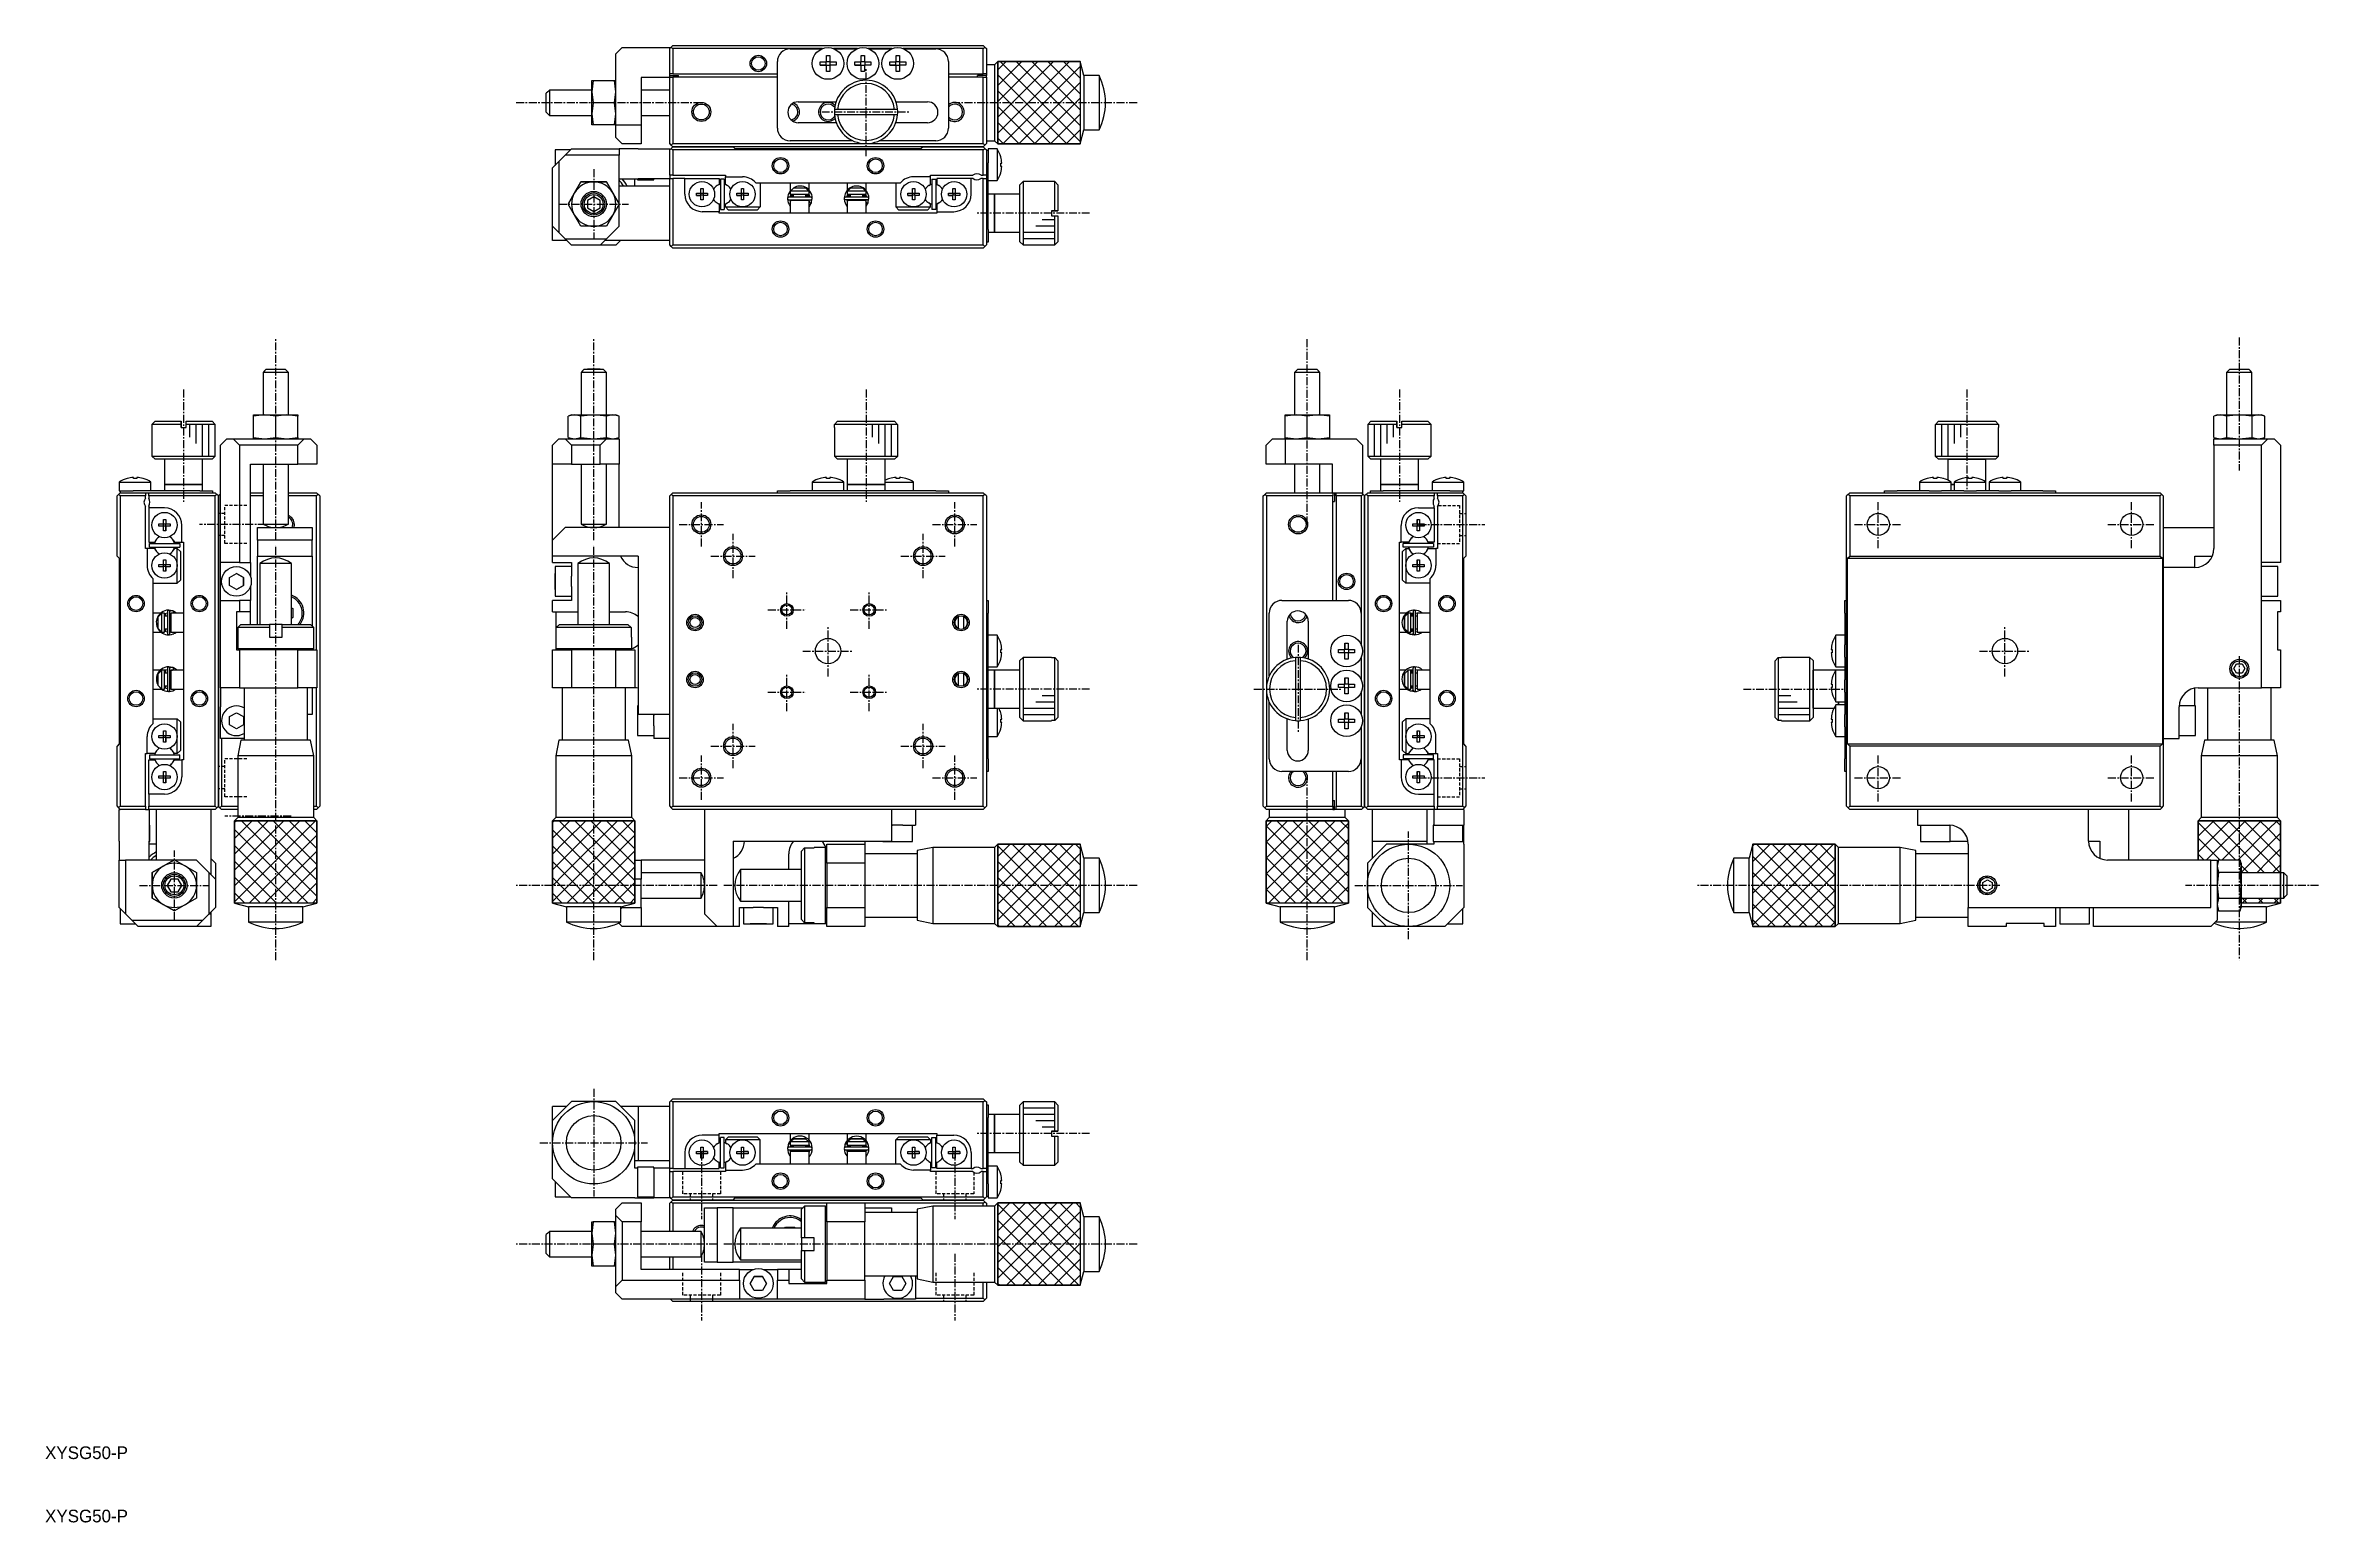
# Model space of a CAD drawing. Extents: x 10 to 369, y 10 to 243.
import ezdxf

# ---------------------------------------------------------------- set-up
doc = ezdxf.new("R2010")
doc.units = 0
doc.linetypes.add('CENTER', pattern=[2, 1.25, -0.25, 0.25, -0.25])
doc.linetypes.add('DASHED', pattern=[0.75, 0.5, -0.25])
doc.layers.get('0').update_dxf_attribs({"linetype": 'CONTINUOUS'})
doc.layers.add('CENTER', color=1, linetype='CENTER')
doc.styles.get("Standard").update_dxf_attribs({"font": 'FG教科書体NT-M'})

msp = doc.modelspace()

# ---------------------------------------------------------------- texts
at = {"color": 7, "linetype": 'CONTINUOUS'}
for p in [(10, 20), (10, 10)]:
    msp.add_text('XYSG50-P', height=2, dxfattribs=at).set_placement(p)

# ---------------------------------------------------------------- linework, layer by layer
at = {"color": 7, "linetype": 'CONTINUOUS'}
for p, q in [((101.11, 242.89), (100.11, 241.89)), ((100.11, 236.19), (100.11, 241.89)), ((101.11, 242.89), (108.76, 242.89)), ((108.61, 242.74), (108.86, 242.99)), ((108.61, 238.74), (108.61, 242.74)), ((108.86, 242.99), (109.11, 243.24)), ((108.86, 242.99), (109.11, 242.74)), ((109.11, 243.24), (158.11, 243.24)), ((132.76, 242.74), (109.11, 242.74)), ((109.11, 242.74), (109.11, 238.74)), ((125.61, 230.19), (125.61, 240.69)), ((127.61, 242.69), (132.63, 242.69)), ((132.35, 240.13), (132.35, 240.65)), ((132.35, 240.65), (133.35, 240.65)), ((133.31, 240.13), (133.31, 240.65)), ((133.35, 241.65), (133.87, 241.65)), ((133.35, 240.65), (133.35, 241.65)), ((133.35, 240.69), (133.87, 240.69)), ((133.87, 241.65), (133.87, 240.65)), ((133.87, 240.65), (134.87, 240.65)), ((133.91, 240.65), (133.91, 240.13)), ((138.26, 242.74), (134.46, 242.74)), ((134.59, 242.69), (138.13, 242.69)), ((134.87, 240.65), (134.87, 240.13)), ((137.85, 240.13), (137.85, 240.65)), ((137.85, 240.65), (138.85, 240.65)), ((138.81, 240.13), (138.81, 240.65)), ((138.85, 241.65), (139.37, 241.65)), ((138.85, 240.65), (138.85, 241.65)), ((138.85, 240.69), (139.37, 240.69)), ((139.37, 241.65), (139.37, 240.65)), ((139.37, 240.65), (140.37, 240.65)), ((139.41, 240.65), (139.41, 240.13)), ((143.76, 242.74), (139.96, 242.74)), ((140.09, 242.69), (143.63, 242.69)), ((140.37, 240.65), (140.37, 240.13)), ((143.35, 240.13), (143.35, 240.65)), ((143.35, 240.65), (144.35, 240.65)), ((144.31, 240.13), (144.31, 240.65)), ((144.35, 241.65), (144.87, 241.65)), ((144.35, 240.65), (144.35, 241.65)), ((144.35, 240.69), (144.87, 240.69)), ((144.87, 241.65), (144.87, 240.65)), ((144.87, 240.65), (145.87, 240.65)), ((144.91, 240.65), (144.91, 240.13)), ((158.11, 242.74), (145.46, 242.74)), ((145.59, 242.69), (150.61, 242.69)), ((145.87, 240.65), (145.87, 240.13)), ((152.61, 240.69), (152.61, 230.19)), ((158.11, 243.24), (158.36, 242.99)), ((158.11, 242.74), (158.36, 242.99)), ((158.11, 238.74), (158.11, 242.74)), ((158.36, 242.99), (158.61, 242.74)), ((158.61, 242.74), (158.61, 238.74)), ((160.41, 240.69), (159.91, 240.19)), ((160.41, 240.69), (173.41, 240.69)), ((160.41, 227.69), (160.41, 240.69)), ((174, 238.49), (173.41, 240.69)), ((173.41, 240.69), (173.41, 227.69)), ((96.51, 237.69), (96.31, 235.94)), ((96.31, 237.69), (96.51, 237.69)), ((96.31, 235.94), (96.31, 237.69)), ((96.51, 237.69), (99.91, 237.69)), ((100.11, 235.94), (99.91, 237.69)), ((99.91, 237.69), (100.11, 237.69)), ((104.11, 238.19), (104.11, 230.69)), ((108.61, 238.19), (104.11, 238.19)), ((109.11, 238.74), (108.61, 238.74)), ((108.61, 238.49), (108.61, 238.74)), ((108.61, 238.49), (110.01, 238.49)), ((108.61, 238.24), (108.61, 238.49)), ((108.61, 227.74), (108.61, 238.24)), ((108.61, 238.24), (109.11, 238.24)), ((109.11, 238.74), (125.61, 238.74)), ((109.11, 238.24), (109.11, 227.74)), ((125.61, 238.24), (109.11, 238.24)), ((110.01, 238.24), (110.01, 238.49)), ((133.35, 240.13), (132.35, 240.13)), ((132.35, 240.13), (133.31, 240.13)), ((133.35, 240.13), (133.31, 240.13)), ((133.35, 239.13), (133.35, 240.13)), ((133.87, 240.09), (133.35, 240.09)), ((133.87, 239.13), (133.35, 239.13)), ((133.87, 240.13), (133.87, 239.13)), ((134.87, 240.13), (133.87, 240.13)), ((133.91, 240.13), (133.87, 240.13)), ((134.87, 240.13), (133.91, 240.13)), ((138.85, 240.13), (137.85, 240.13)), ((137.85, 240.13), (138.81, 240.13)), ((138.85, 240.13), (138.81, 240.13)), ((138.85, 239.13), (138.85, 240.13)), ((139.37, 240.09), (138.85, 240.09)), ((139.37, 239.13), (138.85, 239.13)), ((139.37, 240.13), (139.37, 239.13)), ((140.37, 240.13), (139.37, 240.13)), ((139.41, 240.13), (139.37, 240.13)), ((140.37, 240.13), (139.41, 240.13)), ((144.35, 240.13), (143.35, 240.13)), ((143.35, 240.13), (144.31, 240.13)), ((144.35, 240.13), (144.31, 240.13)), ((144.35, 239.13), (144.35, 240.13)), ((144.87, 240.09), (144.35, 240.09)), ((144.87, 239.13), (144.35, 239.13)), ((144.87, 240.13), (144.87, 239.13)), ((145.87, 240.13), (144.87, 240.13)), ((144.91, 240.13), (144.87, 240.13)), ((145.87, 240.13), (144.91, 240.13)), ((152.61, 238.74), (158.11, 238.74)), ((158.11, 238.24), (152.61, 238.24)), ((158.61, 238.49), (157.21, 238.49)), ((157.21, 238.24), (157.21, 238.49)), ((158.61, 238.74), (158.11, 238.74)), ((158.11, 227.74), (158.11, 238.24)), ((158.11, 238.24), (158.61, 238.24)), ((159.91, 240.19), (158.61, 240.19)), ((158.61, 238.74), (158.61, 238.49)), ((158.61, 238.24), (158.61, 238.49)), ((158.61, 238.24), (158.61, 227.74)), ((159.91, 240.19), (159.91, 228.19)), ((174, 238.49), (174, 229.89)), ((176.41, 238.49), (174, 238.49)), ((176.41, 238.49), (176.41, 229.89)), ((89.36, 235.94), (89.11, 235.69)), ((89.11, 234.19), (89.11, 235.69)), ((89.11, 232.69), (89.11, 234.19)), ((89.61, 236.19), (89.36, 235.94)), ((89.61, 236.19), (89.61, 234.19)), ((96.31, 236.19), (89.61, 236.19)), ((89.61, 234.19), (89.61, 232.19)), ((96.31, 235.94), (96.51, 234.19)), ((96.31, 232.44), (96.31, 235.94)), ((96.51, 234.19), (96.31, 232.44)), ((99.91, 234.19), (96.51, 234.19)), ((99.91, 234.19), (100.11, 235.94)), ((100.11, 232.44), (99.91, 234.19)), ((100.11, 232.19), (100.11, 236.19)), ((108.61, 236.19), (104.11, 236.19)), ((128.91, 234.34), (134.87, 234.34)), ((144.35, 234.34), (149.31, 234.34)), ((89.11, 232.69), (89.36, 232.44)), ((89.36, 232.44), (89.61, 232.19)), ((89.61, 232.19), (96.31, 232.19)), ((96.31, 232.44), (96.51, 230.69)), ((96.31, 230.69), (96.31, 232.44)), ((96.51, 230.69), (96.31, 230.69)), ((99.91, 230.69), (96.51, 230.69)), ((99.91, 230.69), (100.11, 232.44)), ((100.11, 230.69), (99.91, 230.69)), ((100.11, 230.69), (100.11, 232.19)), ((100.11, 228.69), (100.11, 230.69)), ((100.11, 230.69), (104.11, 230.69)), ((104.11, 232.19), (108.61, 232.19)), ((104.11, 230.69), (104.11, 227.69)), ((134.91, 231.04), (128.91, 231.04)), ((135.13, 233.14), (134.63, 233.14)), ((134.63, 232.34), (135.13, 232.34)), ((134.63, 232.34), (144.59, 232.34)), ((144.09, 233.14), (135.13, 233.14)), ((135.13, 232.34), (144.09, 232.34)), ((144.59, 233.14), (144.09, 233.14)), ((144.09, 232.34), (144.59, 232.34)), ((149.31, 231.04), (144.31, 231.04)), ((173.41, 227.69), (174, 229.89)), ((174, 229.89), (176.41, 229.89)), ((90.51, 226.74), (90.51, 224.29)), ((92.96, 226.74), (90.51, 226.74)), ((93.11, 226.89), (92.11, 225.89)), ((93.11, 226.89), (100.61, 226.89)), ((101.11, 227.69), (100.11, 228.69)), ((100.61, 226.89), (100.61, 225.89)), ((103.61, 226.89), (100.61, 226.89)), ((104.11, 227.69), (101.11, 227.69)), ((103.61, 226.89), (108.61, 226.89)), ((108.86, 227.49), (108.61, 227.74)), ((108.61, 226.74), (108.86, 226.99)), ((108.61, 226.89), (108.61, 226.74)), ((108.61, 222.74), (108.61, 226.74)), ((109.11, 227.74), (108.86, 227.49)), ((109.11, 227.24), (108.86, 227.49)), ((109.11, 227.24), (108.86, 226.99)), ((108.86, 226.99), (109.11, 226.74)), ((109.11, 227.74), (139.61, 227.74)), ((158.11, 227.24), (109.11, 227.24)), ((109.11, 227.24), (118.61, 227.24)), ((109.11, 226.74), (109.11, 222.74)), ((158.11, 226.74), (109.11, 226.74)), ((118.96, 226.89), (118.61, 227.24)), ((148.26, 226.89), (118.96, 226.89)), ((137.54, 228.19), (127.61, 228.19)), ((139.61, 227.74), (158.11, 227.74)), ((150.61, 228.19), (141.68, 228.19)), ((148.61, 227.24), (148.26, 226.89)), ((148.61, 227.24), (158.11, 227.24)), ((158.36, 227.49), (158.11, 227.74)), ((158.36, 227.49), (158.11, 227.24)), ((158.36, 226.99), (158.11, 227.24)), ((158.11, 226.74), (158.36, 226.99)), ((158.11, 222.74), (158.11, 226.74)), ((158.61, 227.74), (158.36, 227.49)), ((158.36, 226.99), (158.61, 226.74)), ((158.61, 228.19), (159.91, 228.19)), ((158.61, 226.74), (158.61, 222.74)), ((158.61, 226.69), (158.91, 226.69)), ((158.91, 226.89), (158.91, 226.69)), ((160.3, 226.89), (158.91, 226.89)), ((158.91, 226.69), (158.91, 224.69)), ((159.91, 228.19), (160.41, 227.69)), ((160.3, 226.89), (160.3, 221.89)), ((173.41, 227.69), (160.41, 227.69)), ((91.11, 224.89), (90.11, 223.89)), ((90.11, 214.69), (90.11, 223.89)), ((92.11, 225.89), (91.11, 224.89)), ((91.11, 224.89), (91.11, 213.69)), ((100.61, 225.89), (92.11, 225.89)), ((100.61, 218.26), (100.61, 225.89)), ((108.61, 222.74), (108.61, 222.24)), ((109.11, 222.74), (108.61, 222.74)), ((109.11, 222.74), (117.41, 222.74)), ((117.41, 222.74), (117.41, 222.49)), ((149.81, 222.74), (156.45, 222.74)), ((149.81, 222.49), (149.81, 222.74)), ((157.77, 222.74), (158.11, 222.74)), ((158.61, 222.74), (158.11, 222.74)), ((158.61, 222.74), (158.61, 222.24)), ((158.91, 223.31), (158.91, 224.69)), ((158.91, 214.19), (158.91, 223.31)), ((160.87, 225.65), (160.88, 225.65)), ((160.87, 224.13), (160.87, 224.65)), ((160.87, 224.65), (161.04, 224.65)), ((161.04, 224.13), (160.87, 224.13)), ((160.88, 223.13), (160.87, 223.13)), ((92.57, 218.19), (93.58, 219.94)), ((93.58, 219.94), (92.57, 218.19)), ((93.58, 219.94), (94.59, 221.69)), ((94.59, 221.69), (93.58, 219.94)), ((94.59, 221.69), (96.61, 221.69)), ((96.61, 221.69), (94.59, 221.69)), ((96.61, 219.34), (95.61, 218.77)), ((96.61, 221.69), (98.63, 221.69)), ((98.63, 221.69), (96.61, 221.69)), ((97.61, 218.77), (96.61, 219.34)), ((98.63, 221.69), (99.64, 219.94)), ((99.64, 219.94), (98.63, 221.69)), ((99.64, 219.94), (100.65, 218.19)), ((100.61, 218.26), (99.64, 219.94)), ((100.61, 222.19), (103.61, 222.19)), ((108.61, 221.04), (100.61, 221.04)), ((103.11, 221.04), (103.11, 222.19)), ((103.51, 222.19), (103.51, 222.04)), ((103.51, 222.04), (106.11, 222.04)), ((108.61, 222.19), (103.61, 222.19)), ((106.11, 222.04), (106.11, 222.19)), ((108.61, 211.74), (108.61, 222.24)), ((108.61, 222.24), (109.11, 222.24)), ((109.11, 222.24), (109.11, 211.74)), ((111.01, 222.24), (109.11, 222.24)), ((111.01, 219.74), (111.01, 222.24)), ((111.01, 222.24), (116.41, 222.24)), ((112.82, 219.92), (113.53, 219.92)), ((112.82, 219.56), (112.82, 219.92)), ((113.53, 219.56), (112.82, 219.56)), ((112.82, 219.56), (113.53, 219.56)), ((113.53, 220.63), (113.89, 220.63)), ((113.53, 219.92), (113.53, 220.63)), ((113.54, 219.91), (113.53, 219.92)), ((113.54, 219.57), (113.53, 219.56)), ((113.53, 218.85), (113.53, 219.56)), ((113.54, 219.91), (113.88, 219.91)), ((113.54, 219.57), (113.54, 219.91)), ((113.88, 219.57), (113.54, 219.57)), ((113.88, 219.91), (113.89, 219.92)), ((113.88, 219.91), (113.88, 219.57)), ((113.88, 219.57), (113.89, 219.56)), ((113.89, 220.63), (113.89, 219.92)), ((113.89, 219.92), (114.6, 219.92)), ((113.89, 219.56), (113.89, 218.85)), ((114.6, 219.56), (113.89, 219.56)), ((114.6, 219.56), (113.89, 219.56)), ((114.6, 219.92), (114.6, 219.56)), ((116.41, 221.28), (116.12, 221.11)), ((116.41, 222.24), (116.41, 221.28)), ((117.21, 222.14), (116.61, 222.14)), ((116.61, 222.14), (116.61, 217.34)), ((117.21, 222.14), (117.21, 217.34)), ((117.41, 222.49), (120.11, 222.49)), ((117.41, 221.28), (117.41, 222.49)), ((117.7, 221.11), (117.41, 221.28)), ((119.22, 219.92), (119.93, 219.92)), ((119.22, 219.56), (119.22, 219.92)), ((119.93, 219.56), (119.22, 219.56)), ((119.22, 219.56), (119.93, 219.56)), ((119.93, 220.63), (120.29, 220.63)), ((119.93, 219.92), (119.93, 220.63)), ((119.94, 219.91), (119.93, 219.92)), ((119.94, 219.57), (119.93, 219.56)), ((119.93, 218.85), (119.93, 219.56)), ((119.94, 219.91), (120.28, 219.91)), ((119.94, 219.57), (119.94, 219.91)), ((120.28, 219.57), (119.94, 219.57)), ((120.28, 219.91), (120.29, 219.92)), ((120.28, 219.91), (120.28, 219.57)), ((120.28, 219.57), (120.29, 219.56)), ((120.29, 220.63), (120.29, 219.92)), ((120.29, 219.92), (121, 219.92)), ((120.29, 219.56), (120.29, 218.85)), ((121, 219.56), (120.29, 219.56)), ((121, 219.56), (120.29, 219.56)), ((121, 219.92), (121, 219.56)), ((122.19, 221.54), (145.03, 221.54)), ((122.91, 221.54), (122.91, 217.74)), ((127.23, 219.05), (127.23, 218.95)), ((130.93, 219.28), (127.43, 219.28)), ((127.61, 221.54), (127.61, 220.24)), ((128.19, 220.76), (127.61, 220.24)), ((127.66, 220.24), (127.61, 220.24)), ((127.61, 220.24), (127.61, 219.74)), ((127.61, 219.74), (130.61, 219.74)), ((127.64, 219.28), (127.77, 219.74)), ((127.66, 220.24), (128.19, 220.74)), ((130.56, 220.24), (127.66, 220.24)), ((127.7, 219.54), (128.11, 219.54)), ((128.11, 219.74), (128.11, 219.28)), ((128.19, 220.74), (130.03, 220.74)), ((130.03, 220.74), (130.56, 220.24)), ((130.11, 219.28), (130.11, 219.74)), ((130.11, 219.54), (130.61, 219.54)), ((130.61, 220.24), (130.56, 220.24)), ((130.58, 219.74), (130.71, 219.28)), ((130.61, 220.4), (130.61, 221.54)), ((130.61, 220.4), (130.61, 220.4)), ((130.61, 220.4), (130.61, 220.4)), ((130.61, 219.74), (130.61, 220.24)), ((130.61, 219.54), (130.61, 219.67)), ((130.97, 218.31), (131.12, 219.05)), ((136.17, 219.07), (136.17, 218.96)), ((139.87, 219.29), (136.37, 219.29)), ((136.58, 219.29), (136.71, 219.74)), ((136.61, 221.54), (136.61, 220.32)), ((136.61, 220.32), (136.61, 220.32)), ((136.61, 220.32), (136.61, 220.32)), ((136.66, 220.24), (136.61, 220.24)), ((136.61, 220.24), (136.61, 219.74)), ((136.61, 219.74), (139.61, 219.74)), ((136.63, 219.54), (137.11, 219.54)), ((136.66, 220.24), (137.19, 220.74)), ((139.56, 220.24), (136.66, 220.24)), ((137.11, 219.74), (137.11, 219.29)), ((137.19, 220.74), (139.03, 220.74)), ((139.03, 220.74), (139.56, 220.24)), ((139.11, 219.29), (139.11, 219.74)), ((139.11, 219.54), (139.61, 219.54)), ((139.52, 219.74), (139.66, 219.29)), ((139.61, 220.24), (139.56, 220.24)), ((139.61, 220.34), (139.61, 221.54)), ((139.61, 220.34), (139.61, 220.34)), ((139.61, 219.74), (139.61, 220.24)), ((139.91, 218.32), (140.07, 219.06)), ((144.31, 221.54), (144.31, 217.74)), ((146.22, 219.92), (146.93, 219.92)), ((146.22, 219.56), (146.22, 219.92)), ((146.93, 219.56), (146.22, 219.56)), ((146.22, 219.56), (146.93, 219.56)), ((146.93, 220.63), (147.29, 220.63)), ((146.93, 219.92), (146.93, 220.63)), ((146.94, 219.91), (146.93, 219.92)), ((146.94, 219.57), (146.93, 219.56)), ((146.93, 218.85), (146.93, 219.56)), ((146.94, 219.91), (147.28, 219.91)), ((146.94, 219.57), (146.94, 219.91)), ((147.28, 219.57), (146.94, 219.57)), ((149.81, 222.49), (147.11, 222.49)), ((147.28, 219.91), (147.29, 219.92)), ((147.28, 219.91), (147.28, 219.57)), ((147.28, 219.57), (147.29, 219.56)), ((147.29, 220.63), (147.29, 219.92)), ((147.29, 219.92), (148, 219.92)), ((147.29, 219.56), (147.29, 218.85)), ((148, 219.56), (147.29, 219.56)), ((148, 219.56), (147.29, 219.56)), ((148, 219.92), (148, 219.56)), ((149.52, 221.11), (149.81, 221.28)), ((149.81, 221.28), (149.81, 222.49)), ((150.01, 222.14), (150.01, 217.34)), ((150.01, 222.14), (150.61, 222.14)), ((150.61, 222.14), (150.61, 217.34)), ((150.81, 222.24), (150.81, 221.28)), ((156.21, 222.24), (150.81, 222.24)), ((150.81, 221.28), (151.1, 221.11)), ((152.62, 219.92), (153.33, 219.92)), ((152.62, 219.56), (152.62, 219.92)), ((153.33, 219.56), (152.62, 219.56)), ((152.62, 219.56), (153.33, 219.56)), ((153.33, 220.63), (153.69, 220.63)), ((153.33, 219.92), (153.33, 220.63)), ((153.34, 219.91), (153.33, 219.92)), ((153.34, 219.57), (153.33, 219.56)), ((153.33, 218.85), (153.33, 219.56)), ((153.34, 219.91), (153.68, 219.91)), ((153.34, 219.57), (153.34, 219.91)), ((153.68, 219.57), (153.34, 219.57)), ((153.68, 219.91), (153.69, 219.92)), ((153.68, 219.91), (153.68, 219.57)), ((153.68, 219.57), (153.69, 219.56)), ((153.69, 220.63), (153.69, 219.92)), ((153.69, 219.92), (154.4, 219.92)), ((153.69, 219.56), (153.69, 218.85)), ((154.4, 219.56), (153.69, 219.56)), ((154.4, 219.56), (153.69, 219.56)), ((154.4, 219.92), (154.4, 219.56)), ((156.21, 219.74), (156.21, 222.24)), ((156.51, 222.24), (156.21, 222.24)), ((158.11, 222.24), (157.71, 222.24)), ((158.11, 211.74), (158.11, 222.24)), ((158.11, 222.24), (158.61, 222.24)), ((158.61, 222.24), (158.61, 211.74)), ((158.91, 221.89), (160.3, 221.89)), ((159.91, 219.74), (158.91, 219.74)), ((159.91, 216.74), (159.91, 219.74)), ((159.91, 219.74), (159.91, 216.74)), ((163.91, 219.74), (159.91, 219.74)), ((164.41, 221.74), (163.91, 221.24)), ((163.91, 216.74), (163.91, 221.24)), ((164.41, 221.74), (164.41, 216.74)), ((169.41, 221.74), (164.41, 221.74)), ((169.41, 217.14), (169.41, 221.74)), ((169.91, 221.24), (169.41, 221.74)), ((169.91, 221.24), (169.91, 217.14)), ((93.58, 216.44), (92.57, 218.19)), ((94.59, 214.69), (93.58, 216.44)), ((95.61, 218.77), (95.61, 217.61)), ((95.61, 217.61), (96.61, 217.04)), ((95.61, 217.61), (96.61, 217.04)), ((96.61, 217.04), (97.61, 217.61)), ((96.61, 217.04), (97.61, 217.61)), ((97.61, 217.61), (97.61, 218.77)), ((99.64, 216.44), (98.63, 214.69)), ((100.65, 218.19), (99.64, 216.44)), ((100.65, 218.19), (100.61, 218.26)), ((100.61, 214.69), (100.61, 218.12)), ((113.89, 218.85), (113.53, 218.85)), ((116.41, 216.99), (113.76, 216.99)), ((116.12, 218.37), (116.41, 218.2)), ((116.41, 218.2), (116.41, 216.99)), ((116.41, 216.74), (116.41, 216.99)), ((148.61, 216.74), (116.41, 216.74)), ((116.61, 217.34), (117.21, 217.34)), ((117.41, 218.2), (117.7, 218.37)), ((117.41, 217.74), (117.41, 218.2)), ((117.41, 217.74), (120.11, 217.74)), ((117.91, 217.24), (117.41, 217.74)), ((122.41, 217.24), (117.91, 217.24)), ((120.29, 218.85), (119.93, 218.85)), ((120.11, 217.74), (122.91, 217.74)), ((122.91, 217.74), (122.41, 217.24)), ((127.36, 218.37), (127.36, 218.37)), ((127.36, 218.37), (127.36, 218.37)), ((127.36, 218.37), (127.36, 218.37)), ((127.36, 218.37), (127.36, 218.36)), ((127.36, 218.36), (127.36, 218.36)), ((127.36, 218.36), (127.36, 218.36)), ((127.36, 218.36), (127.36, 218.36)), ((127.36, 218.36), (127.37, 218.35)), ((127.37, 218.35), (127.38, 218.31)), ((127.38, 218.31), (127.38, 218.31)), ((127.38, 218.31), (127.38, 218.31)), ((127.38, 218.31), (127.41, 218.26)), ((127.43, 218.88), (130.93, 218.88)), ((130.61, 218.74), (127.61, 218.74)), ((127.61, 218.74), (127.61, 216.74)), ((127.66, 218.74), (127.64, 218.88)), ((127.77, 218.74), (128.03, 218.88)), ((128.11, 218.88), (128.11, 218.74)), ((130.11, 218.74), (130.11, 218.88)), ((130.32, 218.88), (130.58, 218.74)), ((130.61, 216.74), (130.61, 218.74)), ((130.61, 218.67), (130.61, 218.49)), ((130.62, 218.44), (130.61, 218.45)), ((130.61, 218.45), (130.61, 218.45)), ((130.96, 218.3), (130.61, 218.44)), ((130.61, 217.76), (130.97, 218.31)), ((130.63, 218.44), (130.62, 218.44)), ((130.64, 218.43), (130.63, 218.44)), ((130.65, 218.42), (130.64, 218.43)), ((130.64, 218.43), (130.64, 218.43)), ((130.67, 218.42), (130.65, 218.42)), ((130.68, 218.41), (130.67, 218.42)), ((130.69, 218.4), (130.68, 218.41)), ((130.7, 218.4), (130.69, 218.4)), ((130.71, 218.39), (130.7, 218.4)), ((130.73, 218.39), (130.71, 218.39)), ((130.74, 218.38), (130.73, 218.39)), ((130.76, 218.37), (130.74, 218.38)), ((130.77, 218.37), (130.76, 218.37)), ((130.78, 218.36), (130.77, 218.37)), ((130.8, 218.35), (130.78, 218.36)), ((130.81, 218.35), (130.8, 218.35)), ((130.83, 218.34), (130.81, 218.35)), ((130.84, 218.34), (130.83, 218.34)), ((130.85, 218.33), (130.84, 218.34)), ((130.87, 218.33), (130.85, 218.33)), ((130.88, 218.32), (130.87, 218.33)), ((130.89, 218.32), (130.88, 218.32)), ((130.9, 218.32), (130.89, 218.32)), ((130.91, 218.31), (130.9, 218.32)), ((130.92, 218.31), (130.91, 218.31)), ((130.93, 218.31), (130.92, 218.31)), ((130.94, 218.31), (130.93, 218.31)), ((130.95, 218.31), (130.94, 218.31)), ((130.96, 218.31), (130.95, 218.31)), ((130.95, 218.31), (130.95, 218.31)), ((130.97, 218.85), (130.96, 218.88)), ((130.96, 218.88), (130.96, 218.88)), ((130.97, 218.31), (130.96, 218.31)), ((130.96, 218.31), (130.96, 218.31)), ((130.98, 218.81), (130.97, 218.85)), ((130.97, 218.31), (130.98, 218.34)), ((130.97, 218.31), (130.97, 218.31)), ((130.97, 218.31), (130.97, 218.31)), ((130.99, 218.78), (130.98, 218.81)), ((130.98, 218.34), (130.99, 218.37)), ((131, 218.75), (130.99, 218.78)), ((130.99, 218.37), (131, 218.41)), ((131.01, 218.71), (131, 218.75)), ((131, 218.41), (131.01, 218.44)), ((131.02, 218.68), (131.01, 218.71)), ((131.01, 218.44), (131.02, 218.47)), ((131.02, 218.65), (131.02, 218.68)), ((131.02, 218.61), (131.02, 218.65)), ((131.02, 218.58), (131.02, 218.61)), ((131.02, 218.54), (131.02, 218.58)), ((131.02, 218.51), (131.02, 218.54)), ((131.02, 218.47), (131.02, 218.51)), ((136.3, 218.38), (136.3, 218.38)), ((136.3, 218.38), (136.3, 218.38)), ((136.3, 218.38), (136.3, 218.38)), ((136.3, 218.38), (136.3, 218.37)), ((136.3, 218.37), (136.3, 218.37)), ((136.3, 218.37), (136.31, 218.37)), ((136.31, 218.37), (136.31, 218.37)), ((136.31, 218.37), (136.31, 218.36)), ((136.31, 218.36), (136.32, 218.32)), ((136.32, 218.32), (136.33, 218.32)), ((136.32, 218.32), (136.32, 218.32)), ((136.33, 218.32), (136.35, 218.27)), ((136.37, 218.89), (139.87, 218.89)), ((136.61, 218.74), (136.58, 218.89)), ((139.61, 218.74), (136.61, 218.74)), ((136.61, 218.74), (136.61, 216.74)), ((136.61, 218.73), (136.61, 218.74)), ((136.71, 218.74), (136.97, 218.89)), ((137.11, 218.89), (137.11, 218.74)), ((139.11, 218.74), (139.11, 218.89)), ((139.27, 218.89), (139.53, 218.74)), ((139.61, 216.74), (139.61, 218.74)), ((139.62, 218.42), (139.61, 218.43)), ((139.91, 218.31), (139.61, 218.42)), ((139.61, 217.83), (139.91, 218.32)), ((139.63, 218.41), (139.62, 218.42)), ((139.65, 218.41), (139.63, 218.41)), ((139.66, 218.4), (139.65, 218.41)), ((139.67, 218.39), (139.66, 218.4)), ((139.69, 218.39), (139.67, 218.39)), ((139.7, 218.38), (139.69, 218.39)), ((139.72, 218.37), (139.7, 218.38)), ((139.73, 218.37), (139.72, 218.37)), ((139.75, 218.36), (139.73, 218.37)), ((139.76, 218.36), (139.75, 218.36)), ((139.78, 218.35), (139.76, 218.36)), ((139.79, 218.35), (139.78, 218.35)), ((139.8, 218.34), (139.79, 218.35)), ((139.82, 218.34), (139.8, 218.34)), ((139.83, 218.33), (139.82, 218.34)), ((139.84, 218.33), (139.83, 218.33)), ((139.85, 218.33), (139.84, 218.33)), ((139.86, 218.32), (139.85, 218.33)), ((139.87, 218.32), (139.86, 218.32)), ((139.88, 218.32), (139.87, 218.32)), ((139.89, 218.32), (139.88, 218.32)), ((139.9, 218.32), (139.89, 218.32)), ((139.91, 218.86), (139.9, 218.89)), ((139.9, 218.89), (139.9, 218.89)), ((139.91, 218.32), (139.9, 218.32)), ((139.9, 218.32), (139.9, 218.32)), ((139.93, 218.82), (139.91, 218.86)), ((139.91, 218.32), (139.92, 218.35)), ((139.91, 218.32), (139.91, 218.32)), ((139.91, 218.32), (139.91, 218.32)), ((139.91, 218.32), (139.91, 218.32)), ((139.92, 218.35), (139.93, 218.38)), ((139.94, 218.79), (139.93, 218.82)), ((139.93, 218.38), (139.94, 218.42)), ((139.95, 218.76), (139.94, 218.79)), ((139.94, 218.42), (139.95, 218.45)), ((139.95, 218.72), (139.95, 218.76)), ((139.96, 218.69), (139.95, 218.72)), ((139.95, 218.45), (139.96, 218.48)), ((139.96, 218.66), (139.96, 218.69)), ((139.97, 218.62), (139.96, 218.66)), ((139.96, 218.55), (139.97, 218.59)), ((139.96, 218.52), (139.96, 218.55)), ((139.96, 218.48), (139.96, 218.52)), ((139.97, 218.59), (139.97, 218.62)), ((144.31, 217.74), (147.11, 217.74)), ((144.81, 217.24), (144.31, 217.74)), ((149.31, 217.24), (144.81, 217.24)), ((147.29, 218.85), (146.93, 218.85)), ((147.11, 217.74), (149.81, 217.74)), ((150.81, 216.74), (148.61, 216.74)), ((149.81, 217.74), (149.31, 217.24)), ((149.81, 218.2), (149.52, 218.37)), ((149.81, 217.74), (149.81, 218.2)), ((150.61, 217.34), (150.01, 217.34)), ((151.1, 218.37), (150.81, 218.2)), ((150.81, 218.2), (150.81, 216.99)), ((150.81, 216.99), (153.46, 216.99)), ((150.81, 216.99), (150.81, 216.74)), ((153.69, 218.85), (153.33, 218.85)), ((159.91, 213.74), (159.91, 216.74)), ((159.91, 216.74), (159.91, 213.74)), ((163.91, 212.24), (163.91, 216.74)), ((164.41, 216.74), (164.41, 211.74)), ((168.91, 217.14), (168.91, 216.34)), ((168.91, 217.14), (169.41, 217.14)), ((169.41, 217.14), (168.91, 217.14)), ((168.91, 216.34), (169.41, 216.34)), ((169.41, 217.14), (169.91, 217.14)), ((169.91, 217.14), (169.41, 217.14)), ((169.41, 211.74), (169.41, 216.34)), ((169.41, 216.34), (169.91, 216.34)), ((169.91, 216.34), (169.91, 212.24)), ((90.11, 212.44), (90.11, 214.69)), ((90.11, 214.69), (91.11, 213.69)), ((92.11, 212.44), (90.11, 212.44)), ((91.11, 213.69), (92.11, 212.69)), ((92.11, 212.69), (92.11, 212.44)), ((92.11, 212.69), (98.61, 212.69)), ((92.11, 212.69), (93.11, 211.69)), ((92.36, 212.44), (92.11, 212.44)), ((96.61, 214.69), (94.59, 214.69)), ((98.63, 214.69), (96.61, 214.69)), ((97.61, 211.69), (98.61, 212.69)), ((108.61, 212.44), (98.36, 212.44)), ((98.61, 212.69), (100.61, 214.69)), ((100.11, 211.69), (100.86, 212.44)), ((108.86, 211.49), (108.61, 211.74)), ((109.11, 211.74), (108.86, 211.49)), ((109.11, 211.74), (158.11, 211.74)), ((158.36, 211.49), (158.11, 211.74)), ((158.61, 211.74), (158.36, 211.49)), ((158.91, 212.19), (158.61, 212.19)), ((158.91, 214.19), (158.91, 212.19)), ((158.91, 213.74), (159.91, 213.74)), ((159.91, 213.74), (163.91, 213.74)), ((163.91, 212.24), (164.41, 211.74)), ((164.41, 211.74), (169.41, 211.74)), ((169.41, 211.74), (169.91, 212.24)), ((97.61, 211.69), (93.11, 211.69)), ((100.11, 211.69), (97.61, 211.69)), ((109.11, 211.24), (108.86, 211.49)), ((158.11, 211.24), (109.11, 211.24)), ((158.11, 211.24), (158.36, 211.49)), ((44.66, 191.85), (44.41, 191.6)), ((48.41, 191.6), (44.41, 191.6)), ((44.41, 191.6), (44.41, 184.9)), ((44.91, 192.1), (44.66, 191.85)), ((44.91, 192.1), (47.91, 192.1)), ((48.16, 191.85), (47.91, 192.1)), ((48.41, 191.6), (48.16, 191.85)), ((48.41, 184.9), (48.41, 191.6)), ((94.86, 191.85), (94.61, 191.6)), ((98.61, 191.6), (94.61, 191.6)), ((94.61, 191.6), (94.61, 184.9)), ((95.11, 192.1), (94.86, 191.85)), ((95.11, 192.1), (98.11, 192.1)), ((95.11, 192.1), (98.11, 192.1)), ((96.61, 192.1), (95.61, 192.1)), ((95.61, 192.1), (96.61, 192.1)), ((96.61, 192.1), (97.61, 192.1)), ((97.61, 192.1), (96.61, 192.1)), ((98.36, 191.85), (98.11, 192.1)), ((98.61, 191.6), (98.36, 191.85)), ((98.61, 184.9), (98.61, 191.6)), ((207.52, 191.85), (207.27, 191.6)), ((209.27, 191.6), (207.27, 191.6)), ((207.27, 191.6), (207.27, 184.9)), ((207.77, 192.1), (207.52, 191.85)), ((207.77, 192.1), (209.27, 192.1)), ((209.27, 192.1), (210.77, 192.1)), ((211.27, 191.6), (209.27, 191.6)), ((211.02, 191.85), (210.77, 192.1)), ((211.27, 191.6), (211.02, 191.85)), ((211.27, 184.9), (211.27, 191.6)), ((354.67, 191.85), (354.42, 191.6)), ((358.42, 191.6), (354.42, 191.6)), ((354.42, 191.6), (354.42, 184.9)), ((354.92, 192.1), (354.67, 191.85)), ((354.92, 192.1), (357.92, 192.1)), ((358.17, 191.85), (357.92, 192.1)), ((358.42, 191.6), (358.17, 191.85)), ((358.42, 184.9), (358.42, 191.6)), ((27.36, 183.9), (26.86, 183.4)), ((31.46, 183.4), (26.86, 183.4)), ((26.86, 183.4), (26.86, 178.4)), ((27.36, 183.9), (31.46, 183.9)), ((31.46, 183.4), (31.46, 183.9)), ((31.46, 183.9), (31.46, 183.4)), ((31.46, 182.9), (31.46, 183.4)), ((31.46, 183.4), (31.46, 182.9)), ((32.26, 183.9), (36.36, 183.9)), ((32.26, 183.4), (32.26, 183.9)), ((36.86, 183.4), (32.26, 183.4)), ((32.26, 182.9), (32.26, 183.4)), ((36.86, 183.4), (36.36, 183.9)), ((36.86, 178.4), (36.86, 183.4)), ((44.66, 184.9), (42.91, 184.7)), ((42.91, 184.7), (42.91, 184.9)), ((42.91, 184.9), (44.66, 184.9)), ((42.91, 181.3), (42.91, 184.7)), ((46.41, 184.7), (44.66, 184.9)), ((44.66, 184.9), (48.16, 184.9)), ((48.16, 184.9), (46.41, 184.7)), ((46.41, 181.3), (46.41, 184.7)), ((49.91, 184.7), (48.16, 184.9)), ((48.16, 184.9), (49.91, 184.9)), ((49.91, 184.9), (49.91, 184.7)), ((49.91, 181.3), (49.91, 184.7)), ((93.58, 184.9), (92.57, 184.7)), ((93.11, 184.9), (92.57, 184.7)), ((92.57, 181.3), (92.57, 184.7)), ((93.11, 184.9), (93.58, 184.9)), ((93.58, 184.9), (96.61, 184.9)), ((94.59, 184.7), (93.58, 184.9)), ((96.61, 184.9), (94.59, 184.7)), ((94.59, 181.3), (94.59, 184.7)), ((96.61, 184.9), (99.64, 184.9)), ((98.63, 184.7), (96.61, 184.9)), ((99.64, 184.9), (98.63, 184.7)), ((98.63, 181.3), (98.63, 184.7)), ((99.64, 184.9), (100.11, 184.9)), ((100.65, 184.7), (99.64, 184.9)), ((100.65, 184.7), (100.11, 184.9)), ((100.65, 181.3), (100.65, 184.7)), ((134.63, 183.4), (135.13, 183.9)), ((134.63, 183.4), (135.13, 183.9)), ((144.59, 183.4), (134.63, 183.4)), ((134.63, 182.9), (134.63, 183.4)), ((144.59, 183.4), (134.63, 183.4)), ((134.63, 182.9), (134.63, 183.4)), ((135.13, 183.9), (144.09, 183.9)), ((135.13, 183.9), (144.09, 183.9)), ((135.13, 183.9), (144.09, 183.9)), ((135.13, 183.9), (144.09, 183.9)), ((144.09, 183.9), (144.59, 183.4)), ((144.09, 183.9), (144.59, 183.4)), ((144.59, 183.4), (144.59, 182.9)), ((144.59, 183.4), (144.59, 182.9)), ((207.52, 184.9), (205.77, 184.7)), ((205.77, 184.7), (205.77, 184.9)), ((205.77, 184.9), (207.52, 184.9)), ((205.77, 181.3), (205.77, 184.7)), ((209.27, 184.7), (207.52, 184.9)), ((207.52, 184.9), (211.02, 184.9)), ((211.02, 184.9), (209.27, 184.7)), ((209.27, 181.3), (209.27, 184.7)), ((212.77, 184.7), (211.02, 184.9)), ((211.02, 184.9), (212.77, 184.9)), ((212.77, 184.9), (212.77, 184.7)), ((212.77, 184.7), (212.77, 181.3)), ((219.32, 183.9), (218.82, 183.4)), ((223.42, 183.4), (218.82, 183.4)), ((218.82, 183.4), (218.82, 178.4)), ((219.32, 183.9), (223.42, 183.9)), ((223.42, 183.9), (223.42, 183.4)), ((223.42, 183.4), (223.42, 183.9)), ((223.42, 182.9), (223.42, 183.4)), ((223.42, 183.4), (223.42, 182.9)), ((224.22, 183.9), (228.32, 183.9)), ((224.22, 183.4), (224.22, 183.9)), ((228.82, 183.4), (224.22, 183.4)), ((224.22, 182.9), (224.22, 183.4)), ((228.82, 183.4), (228.32, 183.9)), ((228.82, 178.4), (228.82, 183.4)), ((308.44, 183.4), (308.94, 183.9)), ((308.44, 182.9), (308.44, 183.4)), ((318.41, 183.4), (308.44, 183.4)), ((308.94, 183.9), (317.91, 183.9)), ((317.91, 183.9), (318.41, 183.4)), ((318.41, 183.4), (318.41, 182.9)), ((353.39, 184.9), (352.38, 184.7)), ((352.92, 184.9), (352.38, 184.7)), ((352.38, 181.3), (352.38, 184.7)), ((352.92, 184.9), (353.39, 184.9)), ((354.4, 184.7), (353.39, 184.9)), ((353.39, 184.9), (356.42, 184.9)), ((356.42, 184.9), (354.4, 184.7)), ((354.4, 184.7), (354.4, 181.3)), ((358.45, 184.7), (356.42, 184.9)), ((356.42, 184.9), (359.46, 184.9)), ((359.46, 184.9), (358.45, 184.7)), ((358.45, 181.3), (358.45, 184.7)), ((360.47, 184.7), (359.46, 184.9)), ((359.46, 184.9), (359.92, 184.9)), ((360.47, 184.7), (359.92, 184.9)), ((360.47, 181.3), (360.47, 184.7)), ((31.46, 182.9), (32.26, 182.9)), ((37.71, 180.1), (38.71, 181.1)), ((37.71, 161.6), (37.71, 180.1)), ((38.71, 181.1), (39.71, 181.1)), ((39.71, 181.1), (40.71, 180.1)), ((39.71, 181.1), (44.41, 181.1)), ((40.71, 180.1), (40.71, 161.6)), ((49.91, 180.1), (40.71, 180.1)), ((42.91, 181.3), (44.66, 181.1)), ((42.91, 181.1), (42.91, 181.3)), ((44.41, 181.1), (48.41, 181.1)), ((44.66, 181.1), (46.41, 181.3)), ((46.41, 181.3), (48.16, 181.1)), ((48.16, 181.1), (49.91, 181.3)), ((48.41, 181.1), (49.91, 181.1)), ((49.91, 181.3), (49.91, 181.1)), ((49.91, 180.1), (50.91, 181.1)), ((49.91, 181.1), (50.91, 181.1)), ((49.91, 177.1), (49.91, 180.1)), ((50.91, 181.1), (51.91, 181.1)), ((51.91, 181.1), (52.91, 180.1)), ((52.91, 180.1), (52.91, 177.1)), ((90.11, 180.1), (91.11, 181.1)), ((90.11, 177.1), (90.11, 180.1)), ((91.11, 181.1), (92.11, 181.1)), ((92.11, 181.1), (93.11, 180.1)), ((92.11, 181.1), (94.61, 181.1)), ((92.57, 181.3), (93.58, 181.1)), ((92.57, 181.3), (93.11, 181.1)), ((93.11, 180.1), (93.11, 177.1)), ((97.61, 180.1), (93.11, 180.1)), ((93.58, 181.1), (94.59, 181.3)), ((94.59, 181.3), (96.61, 181.1)), ((94.61, 181.1), (98.61, 181.1)), ((96.61, 181.1), (98.63, 181.3)), ((97.61, 180.1), (98.61, 181.1)), ((97.61, 177.1), (97.61, 180.1)), ((98.61, 181.1), (100.61, 181.1)), ((98.63, 181.3), (99.64, 181.1)), ((99.64, 181.1), (100.65, 181.3)), ((100.11, 181.1), (100.65, 181.3)), ((100.61, 181.1), (100.61, 177.1)), ((134.61, 182.9), (134.63, 182.9)), ((134.61, 182.9), (134.63, 182.9)), ((134.61, 182.9), (134.61, 178.4)), ((134.61, 182.9), (134.63, 182.9)), ((134.61, 182.9), (134.63, 182.9)), ((134.61, 182.9), (134.61, 178.4)), ((144.59, 182.9), (144.61, 182.9)), ((144.59, 182.9), (144.61, 182.9)), ((144.59, 182.9), (144.61, 182.9)), ((144.59, 182.9), (144.61, 182.9)), ((144.61, 178.4), (144.61, 182.9)), ((144.61, 178.4), (144.61, 182.9)), ((202.77, 180.1), (203.77, 181.1)), ((202.77, 177.1), (202.77, 180.1)), ((203.77, 181.1), (205.77, 181.1)), ((205.77, 181.3), (207.52, 181.1)), ((205.77, 181.1), (205.77, 181.3)), ((205.77, 181.1), (205.77, 177.1)), ((205.77, 181.1), (207.27, 181.1)), ((207.27, 181.1), (211.27, 181.1)), ((207.52, 181.1), (209.27, 181.3)), ((209.27, 181.3), (211.02, 181.1)), ((211.02, 181.1), (212.77, 181.3)), ((211.27, 181.1), (216.97, 181.1)), ((212.77, 181.3), (212.77, 181.1)), ((217.97, 180.1), (216.97, 181.1)), ((217.97, 180.1), (217.97, 172.45)), ((223.42, 182.9), (224.22, 182.9)), ((308.42, 182.9), (308.44, 182.9)), ((308.42, 182.9), (308.42, 178.4)), ((318.41, 182.9), (318.42, 182.9)), ((318.42, 178.4), (318.42, 182.9)), ((352.38, 181.3), (353.39, 181.1)), ((352.38, 181.3), (352.92, 181.1)), ((352.42, 181.1), (354.42, 181.1)), ((352.42, 180.1), (352.42, 181.1)), ((352.42, 180.1), (352.42, 163.8)), ((359.92, 180.1), (352.42, 180.1)), ((353.39, 181.1), (354.4, 181.3)), ((354.4, 181.3), (356.42, 181.1)), ((354.42, 181.1), (358.42, 181.1)), ((356.42, 181.1), (358.45, 181.3)), ((358.42, 181.1), (360.92, 181.1)), ((358.45, 181.3), (359.46, 181.1)), ((359.46, 181.1), (360.47, 181.3)), ((359.92, 181.1), (360.47, 181.3)), ((359.92, 180.1), (360.92, 181.1)), ((359.92, 161.6), (359.92, 180.1)), ((360.92, 181.1), (361.92, 181.1)), ((361.92, 181.1), (362.92, 180.1)), ((362.92, 180.1), (362.92, 161.6)), ((26.86, 178.4), (31.86, 178.4)), ((26.86, 178.4), (27.36, 177.9)), ((31.86, 177.9), (27.36, 177.9)), ((28.86, 177.9), (28.86, 173.9)), ((31.86, 178.4), (36.86, 178.4)), ((36.36, 177.9), (31.86, 177.9)), ((34.86, 173.9), (34.86, 177.9)), ((36.36, 177.9), (36.86, 178.4)), ((42.41, 177.1), (49.91, 177.1)), ((42.41, 161.6), (42.41, 177.1)), ((44.41, 177.1), (44.41, 167.64)), ((48.41, 167.64), (48.41, 177.1)), ((52.91, 177.1), (49.91, 177.1)), ((93.11, 177.1), (90.11, 177.1)), ((90.11, 165.1), (90.11, 177.1)), ((93.11, 177.1), (97.61, 177.1)), ((94.61, 177.1), (94.61, 167.64)), ((100.61, 177.1), (97.61, 177.1)), ((98.61, 167.64), (98.61, 177.1)), ((100.61, 167.1), (100.61, 177.1)), ((134.61, 178.4), (144.61, 178.4)), ((134.61, 178.4), (135.11, 177.9)), ((134.61, 178.4), (144.61, 178.4)), ((134.61, 178.4), (135.11, 177.9)), ((144.11, 177.9), (135.11, 177.9)), ((144.11, 177.9), (135.11, 177.9)), ((136.61, 177.9), (136.61, 173.9)), ((136.61, 177.9), (136.61, 173.9)), ((142.61, 173.9), (142.61, 177.9)), ((142.61, 173.9), (142.61, 177.9)), ((144.11, 177.9), (144.61, 178.4)), ((144.11, 177.9), (144.61, 178.4)), ((205.77, 177.1), (202.77, 177.1)), ((213.27, 177.1), (205.77, 177.1)), ((207.27, 177.1), (207.27, 172.6)), ((211.27, 172.6), (211.27, 177.1)), ((213.27, 172.6), (213.27, 177.1)), ((218.82, 178.4), (228.82, 178.4)), ((218.82, 178.4), (219.32, 177.9)), ((228.32, 177.9), (219.32, 177.9)), ((220.82, 177.9), (220.82, 173.9)), ((226.82, 173.9), (226.82, 177.9)), ((228.32, 177.9), (228.82, 178.4)), ((308.42, 178.4), (318.42, 178.4)), ((308.42, 178.4), (308.92, 177.9)), ((310.42, 177.9), (308.92, 177.9)), ((317.92, 177.9), (308.92, 177.9)), ((316.42, 177.9), (310.42, 177.9)), ((310.42, 177.9), (316.42, 177.9)), ((310.42, 177.9), (310.42, 174.58)), ((317.92, 177.9), (316.42, 177.9)), ((316.42, 174.29), (316.42, 177.9)), ((317.92, 177.9), (318.42, 178.4)), ((21.61, 172.35), (21.36, 172.1)), ((21.61, 172.35), (21.86, 172.6)), ((21.86, 172.1), (21.61, 172.35)), ((21.71, 174.29), (26.71, 174.29)), ((21.71, 174.29), (21.71, 172.9)), ((21.71, 172.9), (21.91, 172.9)), ((21.86, 172.6), (25.86, 172.6)), ((21.91, 172.6), (21.91, 172.9)), ((21.91, 172.9), (23.91, 172.9)), ((22.95, 174.86), (22.95, 174.87)), ((25.29, 172.9), (23.91, 172.9)), ((23.95, 174.86), (23.95, 175.03)), ((24.47, 174.86), (23.95, 174.86)), ((24.47, 175.03), (24.47, 174.86)), ((34.41, 172.9), (25.29, 172.9)), ((25.47, 174.87), (25.47, 174.86)), ((25.86, 172.6), (26.36, 172.6)), ((25.86, 172.6), (25.86, 172.1)), ((26.36, 172.6), (36.86, 172.6)), ((26.36, 172.1), (26.36, 172.6)), ((26.71, 172.9), (26.71, 174.29)), ((31.86, 173.9), (28.86, 173.9)), ((28.86, 173.9), (31.86, 173.9)), ((28.86, 173.9), (28.86, 172.9)), ((34.86, 173.9), (31.86, 173.9)), ((31.86, 173.9), (34.86, 173.9)), ((34.41, 172.9), (36.41, 172.9)), ((34.86, 172.9), (34.86, 173.9)), ((36.41, 172.9), (36.41, 172.6)), ((36.86, 172.6), (37.11, 172.35)), ((37.11, 172.35), (36.86, 172.1)), ((37.36, 172.1), (37.11, 172.35)), ((37.36, 172.1), (37.61, 172.35)), ((37.61, 172.35), (37.71, 172.45)), ((37.71, 172.25), (37.61, 172.35)), ((42.41, 172.6), (44.41, 172.6)), ((48.41, 172.6), (52.86, 172.6)), ((52.86, 172.6), (53.11, 172.35)), ((53.11, 172.35), (52.86, 172.1)), ((53.36, 172.1), (53.11, 172.35)), ((108.86, 172.35), (108.61, 172.1)), ((109.11, 172.6), (108.86, 172.35)), ((109.11, 172.1), (108.86, 172.35)), ((109.11, 172.6), (158.11, 172.6)), ((125.61, 172.6), (125.61, 172.9)), ((125.61, 172.9), (127.61, 172.9)), ((125.61, 172.6), (125.61, 172.9)), ((125.61, 172.9), (127.61, 172.9)), ((132.53, 172.9), (127.61, 172.9)), ((132.53, 172.9), (127.61, 172.9)), ((131.11, 174.29), (136.11, 174.29)), ((131.11, 174.29), (131.11, 172.9)), ((131.11, 174.29), (136.11, 174.29)), ((131.11, 174.29), (131.11, 172.9)), ((132.35, 174.86), (132.35, 174.87)), ((132.35, 174.86), (132.35, 174.87)), ((132.35, 174.86), (132.35, 174.87)), ((132.35, 174.86), (132.35, 174.87)), ((134.68, 172.9), (132.53, 172.9)), ((134.68, 172.9), (132.53, 172.9)), ((133.35, 174.86), (133.35, 175.03)), ((133.35, 174.86), (133.35, 175.03)), ((133.87, 174.86), (133.35, 174.86)), ((133.87, 174.86), (133.35, 174.86)), ((133.87, 175.03), (133.87, 174.86)), ((133.87, 175.03), (133.87, 174.86)), ((138.03, 172.9), (134.68, 172.9)), ((138.03, 172.9), (134.68, 172.9)), ((134.87, 174.87), (134.87, 174.86)), ((134.87, 174.87), (134.87, 174.86)), ((134.87, 174.87), (134.87, 174.86)), ((134.87, 174.87), (134.87, 174.86)), ((136.11, 172.9), (136.11, 174.29)), ((136.11, 172.9), (136.11, 174.29)), ((142.61, 173.9), (136.61, 173.9)), ((136.61, 173.9), (142.61, 173.9)), ((136.61, 173.9), (136.61, 172.9)), ((142.61, 173.9), (136.61, 173.9)), ((136.61, 173.9), (142.61, 173.9)), ((136.61, 173.9), (136.61, 172.9)), ((140.18, 172.9), (138.03, 172.9)), ((140.18, 172.9), (138.03, 172.9)), ((143.53, 172.9), (140.18, 172.9)), ((143.53, 172.9), (140.18, 172.9)), ((142.61, 174.29), (147.11, 174.29)), ((142.61, 174.29), (147.11, 174.29)), ((142.61, 172.9), (142.61, 173.9)), ((142.61, 172.9), (142.61, 173.9)), ((143.35, 174.86), (143.35, 174.87)), ((143.35, 174.86), (143.35, 174.87)), ((143.35, 174.86), (143.35, 174.87)), ((143.35, 174.86), (143.35, 174.87)), ((145.68, 172.9), (143.53, 172.9)), ((145.68, 172.9), (143.53, 172.9)), ((144.35, 174.86), (144.35, 175.03)), ((144.35, 174.86), (144.35, 175.03)), ((144.87, 174.86), (144.35, 174.86)), ((144.87, 174.86), (144.35, 174.86)), ((144.87, 175.03), (144.87, 174.86)), ((144.87, 175.03), (144.87, 174.86)), ((150.61, 172.9), (145.68, 172.9)), ((150.61, 172.9), (145.68, 172.9)), ((145.87, 174.87), (145.87, 174.86)), ((145.87, 174.87), (145.87, 174.86)), ((145.87, 174.87), (145.87, 174.86)), ((145.87, 174.87), (145.87, 174.86)), ((147.11, 172.9), (147.11, 174.29)), ((147.11, 172.9), (147.11, 174.29)), ((150.61, 172.9), (152.61, 172.9)), ((150.61, 172.9), (152.61, 172.9)), ((152.61, 172.9), (152.61, 172.6)), ((152.61, 172.9), (152.61, 172.6)), ((158.36, 172.35), (158.11, 172.6)), ((158.36, 172.35), (158.11, 172.1)), ((158.61, 172.1), (158.36, 172.35)), ((202.32, 172.1), (202.57, 172.35)), ((202.57, 172.35), (202.82, 172.6)), ((202.82, 172.1), (202.57, 172.35)), ((202.82, 172.6), (213.32, 172.6)), ((213.32, 172.6), (213.32, 172.1)), ((213.32, 172.6), (213.57, 172.6)), ((213.57, 172.6), (213.57, 171.2)), ((213.57, 172.6), (213.82, 172.6)), ((213.82, 172.6), (217.82, 172.6)), ((213.82, 172.1), (213.82, 172.6)), ((217.82, 172.6), (218.07, 172.35)), ((218.07, 172.35), (217.82, 172.1)), ((218.07, 172.35), (218.32, 172.1)), ((218.57, 172.35), (218.32, 172.1)), ((218.57, 172.35), (218.82, 172.6)), ((218.82, 172.1), (218.57, 172.35)), ((218.82, 172.6), (229.32, 172.6)), ((219.27, 172.6), (219.27, 172.9)), ((219.27, 172.9), (221.27, 172.9)), ((226.82, 173.9), (220.82, 173.9)), ((220.82, 173.9), (226.82, 173.9)), ((220.82, 173.9), (220.82, 172.9)), ((230.4, 172.9), (221.27, 172.9)), ((226.82, 172.9), (226.82, 173.9)), ((228.97, 174.29), (233.97, 174.29)), ((228.97, 174.29), (228.97, 172.9)), ((229.32, 172.6), (229.82, 172.6)), ((229.32, 172.6), (229.32, 172.1)), ((229.82, 172.1), (229.82, 172.6)), ((229.82, 172.6), (233.82, 172.6)), ((230.22, 174.86), (230.21, 174.87)), ((231.77, 172.9), (230.4, 172.9)), ((231.21, 174.86), (231.21, 175.03)), ((231.73, 174.86), (231.21, 174.86)), ((231.73, 175.03), (231.73, 174.86)), ((231.77, 172.9), (233.77, 172.9)), ((232.74, 174.87), (232.73, 174.86)), ((233.77, 172.9), (233.77, 172.6)), ((233.77, 172.9), (233.97, 172.9)), ((233.82, 172.6), (234.07, 172.35)), ((234.07, 172.35), (233.82, 172.1)), ((233.97, 172.9), (233.97, 174.29)), ((234.32, 172.1), (234.07, 172.35)), ((294.67, 172.35), (294.42, 172.1)), ((294.92, 172.6), (294.67, 172.35)), ((294.92, 172.1), (294.67, 172.35)), ((294.92, 172.6), (343.92, 172.6)), ((300.42, 172.6), (300.42, 172.9)), ((300.42, 172.9), (302.42, 172.9)), ((307.35, 172.9), (302.42, 172.9)), ((305.92, 174.29), (308.42, 174.29)), ((305.92, 174.29), (305.92, 172.9)), ((307.17, 174.86), (307.16, 174.87)), ((307.45, 172.9), (307.35, 172.9)), ((307.45, 172.9), (308.42, 172.9)), ((308.16, 174.86), (308.16, 175.03)), ((308.68, 174.86), (308.16, 174.86)), ((308.42, 174.29), (310.92, 174.29)), ((308.42, 172.9), (309.4, 172.9)), ((308.68, 175.03), (308.68, 174.86)), ((309.5, 172.9), (309.4, 172.9)), ((312.85, 172.9), (309.5, 172.9)), ((309.69, 174.87), (309.68, 174.86)), ((310.92, 172.9), (310.92, 174.29)), ((311.42, 173.9), (310.92, 173.9)), ((310.92, 173.9), (311.42, 173.9)), ((311.42, 174.29), (313.92, 174.29)), ((311.42, 174.29), (311.42, 172.9)), ((312.67, 174.86), (312.66, 174.87)), ((312.95, 172.9), (312.85, 172.9)), ((312.95, 172.9), (313.92, 172.9)), ((313.66, 174.86), (313.66, 175.03)), ((314.18, 174.86), (313.66, 174.86)), ((313.92, 174.29), (316.42, 174.29)), ((313.92, 172.9), (314.9, 172.9)), ((314.18, 175.03), (314.18, 174.86)), ((315, 172.9), (314.9, 172.9)), ((318.35, 172.9), (315, 172.9)), ((315.19, 174.87), (315.18, 174.86)), ((316.42, 172.9), (316.42, 174.29)), ((316.92, 174.29), (319.42, 174.29)), ((316.92, 174.29), (316.92, 172.9)), ((318.17, 174.86), (318.16, 174.87)), ((318.45, 172.9), (318.35, 172.9)), ((318.45, 172.9), (319.42, 172.9)), ((319.16, 174.86), (319.16, 175.03)), ((319.68, 174.86), (319.16, 174.86)), ((319.42, 174.29), (321.92, 174.29)), ((319.42, 172.9), (320.4, 172.9)), ((319.68, 175.03), (319.68, 174.86)), ((320.5, 172.9), (320.4, 172.9)), ((325.42, 172.9), (320.5, 172.9)), ((320.69, 174.87), (320.68, 174.86)), ((321.92, 172.9), (321.92, 174.29)), ((325.42, 172.9), (327.42, 172.9)), ((327.42, 172.9), (327.42, 172.6)), ((344.17, 172.35), (343.92, 172.6)), ((344.17, 172.35), (343.92, 172.1)), ((344.42, 172.1), (344.17, 172.35)), ((21.36, 162.6), (21.36, 172.1)), ((21.86, 172.1), (21.86, 123.1)), ((25.86, 172.1), (21.86, 172.1)), ((25.86, 171.76), (25.86, 172.1)), ((25.86, 163.8), (25.86, 170.44)), ((26.36, 172.1), (26.36, 171.7)), ((36.86, 172.1), (26.36, 172.1)), ((26.36, 170.5), (26.36, 170.2)), ((28.86, 170.2), (26.36, 170.2)), ((26.36, 170.2), (26.36, 164.8)), ((36.86, 123.1), (36.86, 172.1)), ((37.36, 172.1), (37.36, 123.1)), ((37.36, 123.1), (37.36, 172.1)), ((44.41, 172.1), (42.41, 172.1)), ((52.86, 172.1), (48.41, 172.1)), ((52.86, 147.8), (52.86, 172.1)), ((53.36, 172.1), (53.36, 123.1)), ((108.61, 123.1), (108.61, 172.1)), ((158.11, 172.1), (109.11, 172.1)), ((109.11, 172.1), (109.11, 123.1)), ((158.11, 123.1), (158.11, 172.1)), ((158.61, 172.1), (158.61, 123.1)), ((202.32, 123.1), (202.32, 172.1)), ((202.82, 172.1), (202.82, 141.6)), ((213.32, 172.1), (202.82, 172.1)), ((213.32, 155.6), (213.32, 172.1)), ((213.32, 171.2), (213.57, 171.2)), ((217.82, 172.1), (213.82, 172.1)), ((213.82, 172.1), (213.82, 155.6)), ((217.82, 148.45), (217.82, 172.1)), ((218.32, 123.1), (218.32, 172.1)), ((218.32, 172.1), (218.32, 123.1)), ((229.32, 172.1), (218.82, 172.1)), ((218.82, 172.1), (218.82, 123.1)), ((226.82, 170.2), (229.32, 170.2)), ((229.32, 171.7), (229.32, 172.1)), ((229.32, 170.2), (229.32, 170.5)), ((229.32, 170.2), (229.32, 164.8)), ((233.82, 172.1), (229.82, 172.1)), ((229.82, 172.1), (229.82, 171.76)), ((229.82, 170.44), (229.82, 163.8)), ((233.82, 123.1), (233.82, 172.1)), ((234.32, 172.1), (234.32, 162.6)), ((294.42, 123.1), (294.42, 172.1)), ((294.92, 172.1), (294.92, 162.6)), ((343.92, 172.1), (294.92, 172.1)), ((343.92, 162.6), (343.92, 172.1)), ((344.42, 172.1), (344.42, 123.1)), ((27.32, 164.8), (27.49, 165.09)), ((27.97, 167.68), (28.68, 167.68)), ((27.97, 167.32), (27.97, 167.68)), ((28.68, 167.32), (27.97, 167.32)), ((28.68, 168.39), (29.04, 168.39)), ((28.68, 167.68), (28.68, 168.39)), ((28.69, 167.67), (28.68, 167.68)), ((28.69, 167.33), (28.68, 167.32)), ((28.68, 166.61), (28.68, 167.32)), ((29.04, 166.61), (28.68, 166.61)), ((28.69, 167.33), (28.69, 167.67)), ((28.69, 167.67), (29.03, 167.67)), ((29.03, 167.33), (28.69, 167.33)), ((29.03, 167.67), (29.04, 167.68)), ((29.03, 167.67), (29.03, 167.33)), ((29.03, 167.33), (29.04, 167.32)), ((29.04, 168.39), (29.04, 167.68)), ((29.04, 168.39), (29.04, 167.68)), ((29.04, 167.68), (29.75, 167.68)), ((29.04, 167.32), (29.04, 166.61)), ((29.75, 167.32), (29.04, 167.32)), ((29.04, 166.61), (29.04, 167.32)), ((29.75, 167.68), (29.75, 167.32)), ((30.24, 165.09), (30.41, 164.8)), ((31.61, 164.8), (31.61, 167.45)), ((43.56, 165.1), (43.56, 167.1)), ((43.56, 167.1), (52.16, 167.1)), ((43.56, 165.1), (43.56, 162.6)), ((52.16, 165.1), (43.56, 165.1)), ((44.41, 167.64), (48.41, 167.64)), ((44.41, 167.64), (48.41, 167.64)), ((52.16, 167.1), (52.16, 165.1)), ((52.16, 162.6), (52.16, 165.1)), ((92.11, 167.1), (90.11, 165.1)), ((90.11, 162.6), (90.11, 165.1)), ((108.61, 167.1), (92.11, 167.1)), ((94.61, 167.64), (98.61, 167.64)), ((94.61, 167.64), (98.61, 167.64)), ((224.07, 164.8), (224.07, 167.45)), ((225.45, 165.09), (225.28, 164.8)), ((225.94, 167.32), (225.94, 167.68)), ((225.94, 167.68), (226.64, 167.68)), ((226.64, 167.32), (225.94, 167.32)), ((226.64, 168.39), (227, 168.39)), ((226.64, 167.68), (226.64, 168.39)), ((226.64, 168.39), (226.64, 167.68)), ((226.66, 167.67), (226.64, 167.68)), ((226.66, 167.33), (226.64, 167.32)), ((226.64, 166.61), (226.64, 167.32)), ((226.64, 166.61), (226.64, 167.32)), ((227, 166.61), (226.64, 166.61)), ((226.66, 167.67), (226.99, 167.67)), ((226.66, 167.33), (226.66, 167.67)), ((226.99, 167.33), (226.66, 167.33)), ((226.99, 167.67), (227, 167.68)), ((226.99, 167.67), (226.99, 167.33)), ((226.99, 167.33), (227, 167.32)), ((227, 168.39), (227, 167.68)), ((227, 167.68), (227.71, 167.68)), ((227, 167.32), (227, 166.61)), ((227.71, 167.32), (227, 167.32)), ((227.71, 167.68), (227.71, 167.32)), ((228.37, 164.8), (228.2, 165.09)), ((344.42, 167.1), (352.42, 167.1)), ((21.36, 162.6), (21.71, 162.25)), ((21.71, 162.25), (21.71, 132.95)), ((26.11, 163.8), (25.86, 163.8)), ((26.11, 163.8), (26.11, 161.1)), ((27.32, 163.8), (26.11, 163.8)), ((26.36, 164.8), (27.32, 164.8)), ((26.46, 164.6), (31.26, 164.6)), ((26.46, 164), (26.46, 164.6)), ((26.46, 164), (31.26, 164)), ((27.49, 163.51), (27.32, 163.8)), ((28.68, 161.99), (29.04, 161.99)), ((28.68, 161.28), (28.68, 161.99)), ((29.04, 161.99), (29.04, 161.28)), ((29.04, 161.99), (29.04, 161.28)), ((30.41, 163.8), (30.24, 163.51)), ((30.41, 164.8), (31.61, 164.8)), ((30.86, 163.8), (30.41, 163.8)), ((30.86, 161.1), (30.86, 163.8)), ((30.86, 163.8), (31.36, 163.3)), ((31.26, 164.6), (31.26, 164)), ((31.36, 163.3), (31.36, 158.8)), ((31.61, 164.8), (31.86, 164.8)), ((31.86, 164.8), (31.86, 162.6)), ((31.86, 162.6), (31.86, 130.4)), ((40.71, 161.6), (37.71, 161.6)), ((37.71, 155.6), (37.71, 161.6)), ((40.71, 161.6), (42.41, 161.6)), ((42.41, 161.6), (42.41, 159.43)), ((43.56, 162.6), (52.16, 162.6)), ((43.56, 151.8), (43.56, 162.6)), ((52.16, 162.6), (52.16, 151.55)), ((103.61, 162.6), (90.11, 162.6)), ((90.11, 161.6), (90.11, 162.6)), ((90.11, 161.6), (93.11, 161.6)), ((93.11, 161.6), (93.11, 159.43)), ((103.61, 162.6), (103.61, 137.6)), ((223.82, 164.8), (224.07, 164.8)), ((223.82, 162.6), (223.82, 164.8)), ((223.82, 130.4), (223.82, 162.6)), ((225.28, 164.8), (224.07, 164.8)), ((224.32, 163.3), (224.82, 163.8)), ((224.32, 158.8), (224.32, 163.3)), ((224.42, 164), (224.42, 164.6)), ((229.22, 164.6), (224.42, 164.6)), ((229.22, 164), (224.42, 164)), ((224.82, 163.8), (224.82, 161.1)), ((224.82, 163.8), (225.28, 163.8)), ((225.28, 163.8), (225.45, 163.51)), ((226.64, 161.99), (227, 161.99)), ((226.64, 161.28), (226.64, 161.99)), ((226.64, 161.99), (226.64, 161.28)), ((227, 161.99), (227, 161.28)), ((228.2, 163.51), (228.37, 163.8)), ((229.32, 164.8), (228.37, 164.8)), ((228.37, 163.8), (229.57, 163.8)), ((229.22, 164.6), (229.22, 164)), ((229.57, 163.8), (229.57, 161.1)), ((229.82, 163.8), (229.57, 163.8)), ((233.97, 162.25), (234.32, 162.6)), ((233.97, 132.95), (233.97, 162.25)), ((294.57, 162.25), (294.92, 162.6)), ((294.57, 132.95), (294.57, 162.25)), ((294.57, 162.25), (344.27, 162.25)), ((294.92, 162.6), (343.92, 162.6)), ((343.92, 162.6), (344.27, 162.25)), ((344.27, 162.25), (344.27, 132.95)), ((349.42, 162.6), (352.17, 162.6)), ((349.42, 160.8), (349.42, 162.6)), ((359.92, 155.6), (359.92, 161.6)), ((362.92, 161.6), (359.92, 161.6)), ((27.06, 136.18), (27.06, 159.02)), ((27.06, 158.3), (30.86, 158.3)), ((27.97, 161.28), (28.68, 161.28)), ((27.97, 160.92), (27.97, 161.28)), ((28.68, 160.92), (27.97, 160.92)), ((28.69, 161.27), (28.68, 161.28)), ((28.69, 160.93), (28.68, 160.92)), ((28.68, 160.21), (28.68, 160.92)), ((29.04, 160.21), (28.68, 160.21)), ((28.69, 160.93), (28.69, 161.27)), ((28.69, 161.27), (29.03, 161.27)), ((29.03, 160.93), (28.69, 160.93)), ((29.03, 161.27), (29.04, 161.28)), ((29.03, 161.27), (29.03, 160.93)), ((29.03, 160.93), (29.04, 160.92)), ((29.04, 161.28), (29.75, 161.28)), ((29.04, 160.92), (29.04, 160.21)), ((29.75, 160.92), (29.04, 160.92)), ((29.04, 160.21), (29.04, 160.92)), ((29.75, 161.28), (29.75, 160.92)), ((30.86, 158.3), (30.86, 161.1)), ((31.36, 158.8), (30.86, 158.3)), ((39.11, 159.24), (40.21, 159.87)), ((39.11, 157.96), (39.11, 159.24)), ((40.21, 157.33), (39.11, 157.96)), ((40.21, 159.87), (41.31, 159.24)), ((41.31, 159.24), (40.21, 159.87)), ((41.31, 157.96), (40.21, 157.33)), ((40.21, 157.33), (41.31, 157.96)), ((41.31, 159.24), (41.31, 157.96)), ((41.31, 157.96), (41.31, 159.24)), ((48.91, 161.42), (43.91, 161.42)), ((43.91, 161.42), (43.91, 151.8)), ((48.91, 151.8), (48.91, 161.42)), ((90.51, 160.95), (90.51, 158.6)), ((90.51, 160.95), (90.51, 156.25)), ((93.11, 160.95), (90.51, 160.95)), ((90.51, 159.24), (90.51, 159.87)), ((90.51, 159.87), (90.51, 159.24)), ((90.51, 157.96), (90.51, 159.24)), ((90.51, 159.24), (90.51, 157.96)), ((90.51, 158.6), (90.51, 156.25)), ((90.51, 157.33), (90.51, 157.96)), ((90.51, 157.96), (90.51, 157.33)), ((93.11, 158.6), (93.11, 159.43)), ((93.11, 157.77), (93.11, 158.6)), ((99.11, 161.42), (94.11, 161.42)), ((94.11, 161.42), (94.11, 151.8)), ((99.11, 151.8), (99.11, 161.42)), ((224.82, 158.3), (224.32, 158.8)), ((224.82, 161.1), (224.82, 158.3)), ((228.62, 158.3), (224.82, 158.3)), ((225.94, 160.92), (225.94, 161.28)), ((225.94, 161.28), (226.64, 161.28)), ((226.64, 160.92), (225.94, 160.92)), ((226.66, 161.27), (226.64, 161.28)), ((226.66, 160.93), (226.64, 160.92)), ((226.64, 160.21), (226.64, 160.92)), ((226.64, 160.21), (226.64, 160.92)), ((227, 160.21), (226.64, 160.21)), ((226.66, 161.27), (226.99, 161.27)), ((226.66, 160.93), (226.66, 161.27)), ((226.99, 160.93), (226.66, 160.93)), ((226.99, 161.27), (227, 161.28)), ((226.99, 161.27), (226.99, 160.93)), ((226.99, 160.93), (227, 160.92)), ((227, 161.28), (227.71, 161.28)), ((227, 160.92), (227, 160.21)), ((227.71, 160.92), (227, 160.92)), ((227.71, 161.28), (227.71, 160.92)), ((228.62, 159.02), (228.62, 136.18)), ((349.42, 160.8), (344.42, 160.8)), ((362.52, 160.95), (359.92, 160.95)), ((362.52, 156.25), (362.52, 160.95)), ((37.71, 141.8), (37.71, 155.6)), ((37.71, 155.6), (40.71, 155.6)), ((40.71, 155.6), (40.71, 153.8)), ((42.41, 155.6), (40.71, 155.6)), ((42.41, 157.77), (42.41, 155.6)), ((42.41, 153.8), (42.41, 155.6)), ((48.91, 154.44), (49.11, 154.32)), ((49.11, 154.32), (49.11, 152.88)), ((90.11, 153.8), (90.11, 155.6)), ((93.11, 155.6), (90.11, 155.6)), ((90.51, 156.25), (93.11, 156.25)), ((93.11, 157.77), (93.11, 155.6)), ((158.61, 155.6), (158.91, 155.6)), ((158.61, 155.6), (158.91, 155.6)), ((158.91, 155.6), (158.91, 153.6)), ((158.91, 155.6), (158.91, 153.6)), ((205.27, 155.6), (215.77, 155.6)), ((294.12, 155.6), (294.42, 155.6)), ((294.12, 153.6), (294.12, 155.6)), ((359.92, 156.25), (362.52, 156.25)), ((359.92, 141.8), (359.92, 155.6)), ((359.92, 155.6), (362.92, 155.6)), ((362.92, 155.6), (362.92, 153.8)), ((28.26, 153.6), (27.06, 153.6)), ((27.86, 153.02), (28.36, 153.55)), ((27.86, 151.18), (27.86, 153.02)), ((28.36, 150.65), (27.86, 151.18)), ((28.26, 153.6), (28.26, 153.6)), ((28.36, 153.6), (28.36, 153.55)), ((28.86, 153.6), (28.36, 153.6)), ((28.36, 153.55), (28.36, 150.65)), ((28.86, 153.51), (29.31, 153.65)), ((28.86, 150.6), (28.86, 153.6)), ((29.31, 153.1), (28.86, 153.1)), ((28.86, 151.1), (29.31, 151.1)), ((29.06, 153.1), (29.06, 153.6)), ((29.06, 150.62), (29.06, 151.1)), ((29.31, 153.86), (29.31, 150.36)), ((30.28, 153.9), (29.54, 154.06)), ((29.74, 153.9), (29.71, 153.89)), ((29.71, 153.89), (29.71, 153.89)), ((29.71, 150.36), (29.71, 153.86)), ((29.71, 153.26), (29.86, 153.52)), ((29.86, 153.1), (29.71, 153.1)), ((29.71, 151.1), (29.86, 151.1)), ((29.86, 150.7), (29.71, 150.96)), ((29.78, 153.92), (29.74, 153.9)), ((29.81, 153.93), (29.78, 153.92)), ((29.84, 153.94), (29.81, 153.93)), ((29.88, 153.94), (29.84, 153.94)), ((29.86, 153.6), (29.86, 150.6)), ((31.86, 153.6), (29.86, 153.6)), ((29.91, 153.95), (29.88, 153.94)), ((29.94, 153.95), (29.91, 153.95)), ((29.98, 153.96), (29.94, 153.95)), ((30.01, 153.96), (29.98, 153.96)), ((30.05, 153.96), (30.01, 153.96)), ((30.08, 153.95), (30.05, 153.96)), ((30.12, 153.95), (30.08, 153.95)), ((30.15, 153.94), (30.12, 153.95)), ((30.18, 153.93), (30.15, 153.94)), ((30.18, 153.61), (30.17, 153.6)), ((30.22, 153.92), (30.18, 153.93)), ((30.29, 153.9), (30.18, 153.6)), ((30.19, 153.62), (30.18, 153.61)), ((30.2, 153.65), (30.19, 153.64)), ((30.19, 153.64), (30.19, 153.62)), ((30.21, 153.67), (30.2, 153.65)), ((30.22, 153.69), (30.21, 153.68)), ((30.21, 153.68), (30.21, 153.67)), ((30.25, 153.91), (30.22, 153.92)), ((30.23, 153.71), (30.22, 153.69)), ((30.24, 153.74), (30.23, 153.72)), ((30.23, 153.72), (30.23, 153.71)), ((30.25, 153.77), (30.24, 153.75)), ((30.24, 153.75), (30.24, 153.74)), ((30.28, 153.9), (30.25, 153.91)), ((30.26, 153.8), (30.25, 153.78)), ((30.25, 153.78), (30.25, 153.77)), ((30.27, 153.82), (30.26, 153.81)), ((30.26, 153.81), (30.26, 153.8)), ((30.28, 153.85), (30.27, 153.84)), ((30.27, 153.84), (30.27, 153.83)), ((30.27, 153.83), (30.27, 153.82)), ((30.77, 153.6), (30.28, 153.9)), ((30.28, 153.9), (30.28, 153.9)), ((30.28, 153.9), (30.28, 153.9)), ((30.28, 153.9), (30.28, 153.9)), ((30.28, 153.9), (30.28, 153.89)), ((30.28, 153.89), (30.28, 153.89)), ((30.28, 153.89), (30.28, 153.88)), ((30.28, 153.88), (30.28, 153.87)), ((30.28, 153.87), (30.28, 153.86)), ((30.28, 153.86), (30.28, 153.85)), ((40.21, 153.8), (40.21, 147.8)), ((40.71, 153.8), (40.21, 153.8)), ((40.91, 151.8), (40.41, 151.3)), ((45.41, 151.3), (40.41, 151.3)), ((40.41, 151.3), (40.41, 148)), ((42.41, 153.8), (40.71, 153.8)), ((40.91, 151.8), (45.41, 151.8)), ((42.41, 151.8), (42.41, 153.8)), ((45.41, 151.8), (45.41, 151.3)), ((47.41, 151.8), (45.41, 151.8)), ((45.41, 151.3), (45.41, 149.8)), ((47.41, 151.8), (51.91, 151.8)), ((47.41, 151.3), (47.41, 151.8)), ((52.41, 151.3), (47.41, 151.3)), ((47.41, 149.8), (47.41, 151.3)), ((49.11, 152.88), (48.91, 152.76)), ((52.41, 151.3), (51.91, 151.8)), ((52.41, 148), (52.41, 151.3)), ((90.11, 153.8), (94.11, 153.8)), ((90.61, 153.8), (90.61, 149.8)), ((90.69, 151.3), (91.2, 151.8)), ((102.53, 151.3), (90.69, 151.3)), ((90.69, 149.8), (90.69, 151.3)), ((91.2, 151.8), (102.02, 151.8)), ((91.2, 151.8), (91.97, 151.8)), ((99.11, 153.8), (101.61, 153.8)), ((101.25, 151.8), (102.02, 151.8)), ((102.02, 151.8), (102.53, 151.3)), ((102.53, 151.3), (102.53, 149.8)), ((154.21, 153.1), (154.21, 153.02)), ((154.21, 151.18), (154.21, 153.02)), ((154.21, 151.18), (154.21, 151.1)), ((155.01, 153.02), (155.01, 153.1)), ((155.01, 153.1), (155.01, 151.1)), ((155.01, 153.02), (155.01, 151.18)), ((155.01, 151.1), (155.01, 151.18)), ((158.91, 148.67), (158.91, 153.6)), ((158.91, 148.67), (158.91, 153.6)), ((203.27, 143.67), (203.27, 153.6)), ((206.12, 146.3), (206.12, 152.3)), ((209.42, 152.3), (209.42, 146.34)), ((217.77, 153.6), (217.77, 148.58)), ((224.92, 153.6), (223.82, 153.6)), ((224.62, 153.02), (225.12, 153.55)), ((224.62, 151.18), (224.62, 153.02)), ((224.62, 153.02), (224.62, 151.18)), ((225.12, 150.65), (224.62, 151.18)), ((224.92, 153.6), (224.92, 153.6)), ((224.92, 153.6), (224.92, 153.6)), ((225.12, 153.6), (225.12, 153.55)), ((225.62, 153.6), (225.12, 153.6)), ((225.12, 153.55), (225.12, 150.65)), ((225.46, 153.92), (225.41, 153.9)), ((225.62, 153.56), (225.97, 153.65)), ((225.62, 150.6), (225.62, 153.6)), ((225.62, 153.55), (225.63, 153.55)), ((225.97, 153.1), (225.62, 153.1)), ((225.62, 151.1), (225.97, 151.1)), ((225.63, 153.55), (225.65, 153.56)), ((225.65, 153.56), (225.66, 153.56)), ((225.66, 153.56), (225.68, 153.56)), ((225.68, 153.56), (225.69, 153.56)), ((225.69, 153.56), (225.71, 153.55)), ((225.71, 153.55), (225.72, 153.55)), ((225.72, 153.55), (225.74, 153.55)), ((225.74, 153.55), (225.75, 153.55)), ((225.75, 153.55), (225.77, 153.54)), ((225.77, 153.54), (225.78, 153.54)), ((225.78, 153.54), (225.79, 153.53)), ((225.79, 153.53), (225.81, 153.53)), ((225.81, 153.53), (225.82, 153.52)), ((225.82, 153.1), (225.82, 153.52)), ((225.82, 153.52), (225.83, 153.51)), ((225.82, 150.7), (225.82, 151.1)), ((225.83, 153.51), (225.85, 153.5)), ((225.85, 153.5), (225.86, 153.49)), ((225.86, 150.73), (225.85, 150.72)), ((225.86, 153.49), (225.87, 153.48)), ((225.88, 150.74), (225.86, 150.73)), ((225.87, 153.48), (225.88, 153.47)), ((225.88, 153.47), (225.89, 153.46)), ((225.89, 150.75), (225.88, 150.74)), ((225.89, 153.46), (225.9, 153.45)), ((225.9, 150.76), (225.89, 150.75)), ((225.9, 153.45), (225.91, 153.44)), ((225.91, 150.77), (225.9, 150.76)), ((225.91, 153.44), (225.92, 153.43)), ((225.92, 150.79), (225.91, 150.78)), ((225.91, 150.78), (225.91, 150.77)), ((225.92, 153.43), (225.93, 153.42)), ((225.93, 150.81), (225.92, 150.79)), ((225.93, 153.42), (225.93, 153.4)), ((225.93, 153.4), (225.94, 153.39)), ((225.94, 150.82), (225.93, 150.81)), ((225.94, 153.39), (225.95, 153.38)), ((225.95, 150.85), (225.94, 150.83)), ((225.94, 150.83), (225.94, 150.82)), ((225.95, 153.38), (225.95, 153.36)), ((225.95, 153.36), (225.96, 153.35)), ((225.96, 150.86), (225.95, 150.85)), ((225.96, 153.35), (225.96, 153.34)), ((225.96, 153.34), (225.97, 153.32)), ((225.97, 150.9), (225.96, 150.89)), ((225.96, 150.89), (225.96, 150.87)), ((225.96, 150.87), (225.96, 150.86)), ((225.97, 153.86), (225.97, 150.36)), ((225.97, 153.32), (225.97, 153.31)), ((225.97, 153.31), (225.97, 153.29)), ((225.97, 153.29), (225.97, 153.28)), ((225.97, 153.28), (225.97, 153.26)), ((225.97, 153.26), (225.97, 153.26)), ((225.97, 150.96), (225.97, 150.95)), ((225.97, 150.95), (225.97, 150.93)), ((225.97, 150.93), (225.97, 150.92)), ((225.97, 150.92), (225.97, 150.9)), ((226.15, 154.06), (226.05, 154.05)), ((226.37, 150.36), (226.37, 153.86)), ((226.37, 153.65), (226.63, 153.59)), ((226.62, 153.1), (226.37, 153.1)), ((226.37, 151.1), (226.62, 151.1)), ((226.62, 153.6), (226.62, 150.6)), ((226.62, 153.6), (226.62, 153.1)), ((228.62, 153.6), (226.62, 153.6)), ((226.62, 153.1), (226.62, 151.1)), ((226.62, 153.1), (226.62, 151.1)), ((226.62, 151.1), (226.62, 150.6)), ((294.12, 153.6), (294.12, 148.67)), ((362.42, 153.8), (362.42, 147.8)), ((362.92, 153.8), (362.42, 153.8)), ((27.06, 150.6), (28.28, 150.6)), ((28.28, 150.6), (28.28, 150.6)), ((28.28, 150.6), (28.28, 150.6)), ((28.36, 150.65), (28.36, 150.6)), ((28.36, 150.6), (28.86, 150.6)), ((29.31, 150.57), (28.86, 150.7)), ((29.53, 150.16), (29.64, 150.16)), ((29.86, 150.6), (29.71, 150.57)), ((29.86, 150.6), (31.86, 150.6)), ((29.87, 150.6), (29.86, 150.6)), ((30.22, 150.29), (30.22, 150.29)), ((30.22, 150.29), (30.22, 150.29)), ((30.22, 150.29), (30.22, 150.29)), ((30.22, 150.29), (30.23, 150.29)), ((30.23, 150.29), (30.23, 150.3)), ((30.23, 150.3), (30.23, 150.3)), ((30.23, 150.3), (30.23, 150.3)), ((30.23, 150.3), (30.24, 150.3)), ((30.24, 150.3), (30.28, 150.32)), ((30.28, 150.32), (30.33, 150.34)), ((30.28, 150.31), (30.28, 150.32)), ((30.28, 150.32), (30.28, 150.31)), ((40.21, 147.8), (40.71, 147.8)), ((40.41, 148), (46.41, 148)), ((40.41, 148), (40.61, 147.8)), ((40.71, 147.8), (40.71, 141.8)), ((49.91, 147.8), (40.71, 147.8)), ((45.41, 149.8), (47.41, 149.8)), ((46.41, 148), (52.41, 148)), ((49.91, 141.8), (49.91, 147.8)), ((49.91, 147.8), (52.91, 147.8)), ((52.21, 147.8), (52.41, 148)), ((52.91, 147.8), (52.91, 141.8)), ((90.11, 141.8), (90.11, 147.8)), ((90.11, 147.8), (93.11, 147.8)), ((90.61, 149.8), (90.69, 149.8)), ((90.61, 149.8), (90.69, 149.8)), ((90.61, 149.8), (90.61, 148)), ((90.61, 148), (102.61, 148)), ((90.61, 148), (90.61, 147.8)), ((90.61, 148), (90.81, 147.8)), ((93.11, 147.8), (93.11, 141.8)), ((100.11, 147.8), (93.11, 147.8)), ((100.11, 141.8), (100.11, 147.8)), ((100.11, 147.8), (103.11, 147.8)), ((102.41, 147.8), (102.61, 148)), ((102.53, 149.8), (102.61, 149.8)), ((102.53, 149.8), (102.61, 149.8)), ((102.61, 148), (102.61, 149.8)), ((103.11, 147.8), (103.11, 141.8)), ((160.3, 150.1), (158.91, 150.1)), ((160.3, 150.1), (158.91, 150.1)), ((158.91, 146.53), (158.91, 148.67)), ((158.91, 146.53), (158.91, 148.67)), ((160.3, 150.1), (160.3, 145.1)), ((160.3, 150.1), (160.3, 145.1)), ((160.87, 148.86), (160.88, 148.86)), ((160.87, 148.86), (160.88, 148.86)), ((160.87, 148.86), (160.88, 148.86)), ((160.87, 148.86), (160.88, 148.86)), ((160.87, 147.86), (161.04, 147.86)), ((160.87, 147.34), (160.87, 147.86)), ((160.87, 147.86), (161.04, 147.86)), ((160.87, 147.34), (160.87, 147.86)), ((161.04, 147.34), (160.87, 147.34)), ((161.04, 147.34), (160.87, 147.34)), ((214.22, 147.86), (215.21, 147.86)), ((214.22, 147.34), (214.22, 147.86)), ((215.21, 147.34), (214.22, 147.34)), ((215.17, 147.34), (215.17, 147.86)), ((215.21, 148.86), (215.73, 148.86)), ((215.21, 147.86), (215.21, 148.86)), ((215.21, 148.86), (215.21, 147.9)), ((215.21, 147.86), (215.21, 147.9)), ((215.21, 147.9), (215.73, 147.9)), ((215.21, 146.34), (215.21, 147.34)), ((215.21, 147.3), (215.21, 147.34)), ((215.21, 146.34), (215.21, 147.3)), ((215.73, 147.3), (215.21, 147.3)), ((215.73, 148.86), (215.73, 147.86)), ((215.73, 147.86), (216.73, 147.86)), ((215.73, 147.34), (215.73, 146.34)), ((216.73, 147.34), (215.73, 147.34)), ((215.78, 147.86), (215.78, 147.34)), ((216.73, 147.86), (216.73, 147.34)), ((223.82, 150.6), (224.94, 150.6)), ((225.12, 150.65), (225.12, 150.6)), ((225.12, 150.6), (225.62, 150.6)), ((225.4, 150.32), (225.47, 150.55)), ((225.41, 150.35), (225.4, 150.34)), ((225.4, 150.34), (225.4, 150.34)), ((225.4, 150.34), (225.4, 150.33)), ((225.4, 150.33), (225.4, 150.33)), ((225.4, 150.33), (225.4, 150.32)), ((225.4, 150.32), (225.4, 150.32)), ((225.4, 150.32), (225.41, 150.32)), ((225.42, 150.4), (225.41, 150.38)), ((225.41, 150.38), (225.41, 150.37)), ((225.41, 150.37), (225.41, 150.36)), ((225.41, 150.36), (225.41, 150.35)), ((225.41, 150.32), (225.44, 150.3)), ((225.43, 150.42), (225.42, 150.41)), ((225.42, 150.41), (225.42, 150.4)), ((225.44, 150.45), (225.43, 150.43)), ((225.43, 150.43), (225.43, 150.42)), ((225.45, 150.48), (225.44, 150.46)), ((225.44, 150.46), (225.44, 150.45)), ((225.44, 150.3), (225.47, 150.29)), ((225.46, 150.5), (225.45, 150.49)), ((225.45, 150.49), (225.45, 150.48)), ((225.47, 150.53), (225.46, 150.52)), ((225.46, 150.52), (225.46, 150.5)), ((225.46, 150.29), (226.15, 150.16)), ((225.47, 150.55), (225.49, 150.6)), ((225.48, 150.55), (225.47, 150.53)), ((225.47, 150.29), (225.5, 150.28)), ((225.49, 150.57), (225.48, 150.56)), ((225.48, 150.56), (225.48, 150.55)), ((225.5, 150.59), (225.49, 150.57)), ((225.5, 150.6), (225.5, 150.59)), ((225.5, 150.28), (225.54, 150.27)), ((225.54, 150.27), (225.57, 150.27)), ((225.57, 150.27), (225.6, 150.26)), ((225.6, 150.26), (225.64, 150.26)), ((225.63, 150.66), (225.62, 150.66)), ((225.64, 150.66), (225.63, 150.66)), ((225.66, 150.66), (225.64, 150.66)), ((225.64, 150.26), (225.67, 150.26)), ((225.67, 150.66), (225.66, 150.66)), ((225.69, 150.66), (225.67, 150.66)), ((225.67, 150.26), (225.71, 150.26)), ((225.7, 150.66), (225.69, 150.66)), ((225.72, 150.66), (225.7, 150.66)), ((225.71, 150.26), (225.74, 150.26)), ((225.73, 150.66), (225.72, 150.66)), ((225.75, 150.67), (225.73, 150.66)), ((225.74, 150.26), (225.78, 150.27)), ((225.76, 150.67), (225.75, 150.67)), ((225.77, 150.68), (225.76, 150.67)), ((225.79, 150.68), (225.77, 150.68)), ((225.78, 150.27), (225.81, 150.27)), ((225.8, 150.69), (225.79, 150.68)), ((225.82, 150.69), (225.8, 150.69)), ((225.81, 150.27), (225.84, 150.28)), ((225.83, 150.7), (225.82, 150.69)), ((225.84, 150.71), (225.83, 150.7)), ((225.85, 150.72), (225.84, 150.71)), ((225.84, 150.28), (225.88, 150.29)), ((225.88, 150.29), (225.91, 150.3)), ((225.91, 150.3), (225.94, 150.31)), ((225.94, 150.31), (225.97, 150.33)), ((225.97, 150.33), (225.98, 150.33)), ((226.63, 150.62), (226.37, 150.57)), ((226.62, 150.6), (228.62, 150.6)), ((291.99, 147.86), (292.16, 147.86)), ((292.16, 147.34), (291.99, 147.34)), ((292.16, 148.86), (292.16, 148.86)), ((292.16, 147.86), (292.16, 147.34)), ((292.73, 147.6), (292.73, 150.1)), ((294.12, 150.1), (292.73, 150.1)), ((292.73, 145.1), (292.73, 147.6)), ((294.12, 148.67), (294.12, 148.58)), ((294.12, 147.6), (294.12, 148.58)), ((294.12, 146.62), (294.12, 147.6)), ((362.42, 147.8), (362.92, 147.8)), ((362.92, 147.8), (362.92, 141.8)), ((28.2, 144.6), (27.06, 144.6)), ((27.86, 144.02), (28.36, 144.55)), ((27.86, 142.18), (27.86, 144.02)), ((28.2, 144.6), (28.2, 144.6)), ((28.2, 144.6), (28.2, 144.6)), ((28.36, 144.6), (28.36, 144.55)), ((28.86, 144.6), (28.36, 144.6)), ((28.36, 144.55), (28.36, 141.65)), ((28.86, 144.57), (29.32, 144.7)), ((28.86, 141.6), (28.86, 144.6)), ((29.32, 144.1), (28.86, 144.1)), ((29.06, 144.6), (28.93, 144.6)), ((29.06, 144.1), (29.06, 144.6)), ((29.32, 144.92), (29.32, 141.42)), ((30.29, 144.96), (29.55, 145.11)), ((29.75, 144.96), (29.72, 144.95)), ((29.72, 144.95), (29.72, 144.95)), ((29.72, 141.42), (29.72, 144.92)), ((29.72, 144.31), (29.86, 144.57)), ((29.86, 144.1), (29.72, 144.1)), ((29.79, 144.97), (29.75, 144.96)), ((29.82, 144.99), (29.79, 144.97)), ((29.85, 144.99), (29.82, 144.99)), ((29.89, 145), (29.85, 144.99)), ((29.86, 144.6), (29.86, 141.6)), ((31.86, 144.6), (29.86, 144.6)), ((29.92, 145.01), (29.89, 145)), ((29.95, 145.01), (29.92, 145.01)), ((29.93, 144.6), (30.11, 144.6)), ((29.99, 145.01), (29.95, 145.01)), ((30.02, 145.01), (29.99, 145.01)), ((30.06, 145.01), (30.02, 145.01)), ((30.09, 145.01), (30.06, 145.01)), ((30.13, 145.01), (30.09, 145.01)), ((30.16, 145), (30.13, 145.01)), ((30.16, 144.61), (30.15, 144.61)), ((30.15, 144.61), (30.15, 144.6)), ((30.19, 144.99), (30.16, 145)), ((30.3, 144.95), (30.16, 144.6)), ((30.17, 144.63), (30.16, 144.62)), ((30.16, 144.62), (30.16, 144.61)), ((30.18, 144.64), (30.17, 144.64)), ((30.17, 144.64), (30.17, 144.63)), ((30.19, 144.67), (30.18, 144.66)), ((30.18, 144.66), (30.18, 144.64)), ((30.23, 144.98), (30.19, 144.99)), ((30.2, 144.68), (30.19, 144.67)), ((30.21, 144.7), (30.2, 144.69)), ((30.2, 144.69), (30.2, 144.68)), ((30.22, 144.72), (30.21, 144.7)), ((30.23, 144.75), (30.22, 144.73)), ((30.22, 144.73), (30.22, 144.72)), ((30.26, 144.97), (30.23, 144.98)), ((30.24, 144.77), (30.23, 144.76)), ((30.23, 144.76), (30.23, 144.75)), ((30.25, 144.79), (30.24, 144.77)), ((30.26, 144.82), (30.25, 144.8)), ((30.25, 144.8), (30.25, 144.79)), ((30.29, 144.96), (30.26, 144.97)), ((30.27, 144.85), (30.26, 144.83)), ((30.26, 144.83), (30.26, 144.82)), ((30.28, 144.87), (30.27, 144.86)), ((30.27, 144.86), (30.27, 144.85)), ((30.29, 144.9), (30.28, 144.89)), ((30.28, 144.89), (30.28, 144.88)), ((30.28, 144.88), (30.28, 144.87)), ((30.84, 144.6), (30.29, 144.96)), ((30.29, 144.96), (30.29, 144.96)), ((30.29, 144.96), (30.29, 144.96)), ((30.29, 144.96), (30.29, 144.95)), ((30.29, 144.95), (30.29, 144.95)), ((30.29, 144.95), (30.29, 144.94)), ((30.29, 144.94), (30.29, 144.94)), ((30.29, 144.94), (30.29, 144.93)), ((30.29, 144.93), (30.29, 144.92)), ((30.29, 144.92), (30.29, 144.91)), ((30.29, 144.91), (30.29, 144.9)), ((154.21, 144.1), (154.21, 144.02)), ((154.21, 142.18), (154.21, 144.02)), ((155.01, 144.02), (155.01, 144.1)), ((155.01, 144.1), (155.01, 142.1)), ((155.01, 144.02), (155.01, 142.18)), ((158.91, 143.18), (158.91, 146.53)), ((158.91, 143.18), (158.91, 146.53)), ((158.91, 145.1), (160.3, 145.1)), ((158.91, 145.1), (160.3, 145.1)), ((159.91, 144.6), (158.91, 144.6)), ((159.91, 144.6), (158.91, 144.6)), ((159.91, 138.6), (159.91, 144.6)), ((159.91, 144.6), (159.91, 138.6)), ((163.91, 144.6), (159.91, 144.6)), ((159.91, 138.6), (159.91, 144.6)), ((159.91, 144.6), (159.91, 138.6)), ((163.91, 144.6), (159.91, 144.6)), ((160.88, 146.34), (160.87, 146.34)), ((160.88, 146.34), (160.87, 146.34)), ((160.88, 146.34), (160.87, 146.34)), ((160.88, 146.34), (160.87, 146.34)), ((164.41, 146.6), (163.91, 146.1)), ((164.41, 146.6), (163.91, 146.1)), ((163.91, 137.1), (163.91, 146.1)), ((163.91, 137.1), (163.91, 146.1)), ((164.41, 146.6), (164.41, 136.6)), ((168.91, 146.6), (164.41, 146.6)), ((164.41, 146.6), (164.41, 136.6)), ((168.91, 146.6), (164.41, 146.6)), ((168.91, 146.6), (168.91, 146.58)), ((168.91, 146.6), (168.91, 146.58)), ((168.91, 146.6), (168.91, 146.58)), ((168.91, 146.6), (168.91, 146.58)), ((168.91, 146.58), (169.41, 146.58)), ((168.91, 146.58), (169.41, 146.58)), ((169.41, 136.62), (169.41, 146.58)), ((169.41, 146.58), (169.91, 146.08)), ((169.41, 136.62), (169.41, 146.58)), ((169.41, 146.58), (169.91, 146.08)), ((169.91, 146.08), (169.91, 137.12)), ((169.91, 146.08), (169.91, 137.12)), ((169.91, 146.08), (169.91, 137.12)), ((169.91, 146.08), (169.91, 137.12)), ((207.42, 146.58), (207.42, 146.08)), ((207.42, 146.58), (207.42, 136.62)), ((207.42, 146.08), (207.42, 137.12)), ((208.22, 146.08), (208.22, 146.58)), ((208.22, 137.12), (208.22, 146.08)), ((215.73, 146.34), (215.21, 146.34)), ((217.77, 146.62), (217.77, 143.08)), ((217.82, 142.95), (217.82, 146.75)), ((224.84, 144.6), (223.82, 144.6)), ((224.62, 144.02), (225.12, 144.55)), ((224.62, 142.18), (224.62, 144.02)), ((224.62, 144.02), (224.62, 142.18)), ((225.12, 144.6), (225.12, 144.55)), ((225.62, 144.6), (225.12, 144.6)), ((225.12, 144.55), (225.12, 141.65)), ((225.4, 144.96), (225.34, 144.93)), ((225.45, 144.98), (225.4, 144.96)), ((225.57, 144.6), (225.62, 144.62)), ((225.58, 144.6), (225.62, 144.61)), ((225.62, 144.62), (225.96, 144.7)), ((225.62, 144.61), (225.64, 144.61)), ((225.62, 141.6), (225.62, 144.6)), ((225.76, 144.6), (225.62, 144.6)), ((225.96, 144.1), (225.62, 144.1)), ((225.64, 144.61), (225.65, 144.61)), ((225.65, 144.61), (225.67, 144.61)), ((225.67, 144.61), (225.68, 144.61)), ((225.68, 144.61), (225.7, 144.61)), ((225.7, 144.61), (225.71, 144.61)), ((225.71, 144.61), (225.73, 144.61)), ((225.73, 144.61), (225.74, 144.6)), ((225.74, 144.6), (225.76, 144.6)), ((225.76, 144.6), (225.77, 144.6)), ((225.77, 144.6), (225.78, 144.59)), ((225.78, 144.59), (225.8, 144.58)), ((225.8, 144.58), (225.81, 144.58)), ((225.81, 144.58), (225.82, 144.57)), ((225.82, 144.1), (225.82, 144.57)), ((225.82, 144.57), (225.84, 144.56)), ((225.84, 144.56), (225.85, 144.55)), ((225.85, 144.55), (225.86, 144.54)), ((225.86, 144.54), (225.87, 144.53)), ((225.87, 144.53), (225.88, 144.52)), ((225.88, 144.52), (225.89, 144.51)), ((225.89, 144.51), (225.9, 144.5)), ((225.9, 144.5), (225.91, 144.49)), ((225.91, 144.49), (225.92, 144.48)), ((225.92, 144.48), (225.92, 144.46)), ((225.92, 144.46), (225.93, 144.45)), ((225.93, 144.45), (225.94, 144.44)), ((225.94, 144.44), (225.94, 144.42)), ((225.94, 144.42), (225.95, 144.41)), ((225.95, 144.41), (225.95, 144.39)), ((225.95, 144.39), (225.95, 144.38)), ((225.95, 144.38), (225.96, 144.37)), ((225.96, 144.92), (225.96, 141.42)), ((225.96, 144.37), (225.96, 144.35)), ((225.96, 144.35), (225.96, 144.34)), ((225.96, 144.34), (225.96, 144.32)), ((225.96, 144.32), (225.96, 144.31)), ((226.14, 145.11), (226.04, 145.11)), ((226.36, 141.42), (226.36, 144.92)), ((226.36, 144.7), (226.66, 144.64)), ((226.62, 144.1), (226.36, 144.1)), ((226.62, 144.6), (226.62, 141.6)), ((226.62, 144.6), (226.62, 144.1)), ((228.62, 144.6), (226.62, 144.6)), ((226.62, 144.1), (226.62, 142.1)), ((226.62, 144.1), (226.62, 142.1)), ((226.66, 144.64), (226.75, 144.6)), ((283.12, 146.08), (283.62, 146.58)), ((283.12, 137.12), (283.12, 146.08)), ((283.62, 146.58), (283.62, 136.62)), ((283.62, 146.58), (284.12, 146.58)), ((284.12, 146.58), (284.12, 146.6)), ((288.62, 146.6), (284.12, 146.6)), ((288.62, 136.6), (288.62, 146.6)), ((289.12, 146.1), (288.62, 146.6)), ((289.12, 146.1), (289.12, 144.6)), ((289.12, 146.1), (289.12, 137.1)), ((289.12, 144.6), (289.12, 138.6)), ((289.12, 138.6), (289.12, 144.6)), ((292.73, 144.6), (289.12, 144.6)), ((292.16, 146.34), (292.16, 146.34)), ((292.73, 145.1), (294.12, 145.1)), ((292.73, 142.1), (292.73, 144.6)), ((294.12, 144.6), (292.73, 144.6)), ((294.12, 146.62), (294.12, 146.53)), ((294.12, 146.53), (294.12, 143.18)), ((355.56, 144.85), (355.99, 145.6)), ((355.99, 144.1), (355.56, 144.85)), ((355.99, 145.6), (356.86, 145.6)), ((356.86, 144.1), (355.99, 144.1)), ((356.86, 145.6), (357.29, 144.85)), ((357.29, 144.85), (356.86, 144.1)), ((27.06, 141.6), (28.36, 141.6)), ((27.84, 142.18), (28.36, 141.6)), ((28.36, 141.65), (27.86, 142.18)), ((28.36, 141.65), (28.36, 141.6)), ((28.36, 141.6), (28.86, 141.6)), ((28.86, 142.1), (29.32, 142.1)), ((29.32, 141.63), (28.86, 141.76)), ((29.06, 141.69), (29.06, 142.1)), ((29.55, 141.22), (29.65, 141.22)), ((29.72, 142.1), (29.86, 142.1)), ((29.86, 141.76), (29.72, 142.02)), ((29.86, 141.65), (29.72, 141.63)), ((29.86, 141.6), (31.86, 141.6)), ((30.23, 141.35), (30.23, 141.35)), ((30.23, 141.35), (30.23, 141.35)), ((30.23, 141.35), (30.24, 141.35)), ((30.24, 141.35), (30.24, 141.36)), ((30.24, 141.36), (30.25, 141.36)), ((30.24, 141.35), (30.24, 141.35)), ((30.24, 141.35), (30.24, 141.35)), ((30.24, 141.35), (30.24, 141.35)), ((30.25, 141.36), (30.29, 141.37)), ((30.29, 141.37), (30.34, 141.4)), ((30.29, 141.37), (30.29, 141.37)), ((30.29, 141.37), (30.29, 141.37)), ((40.71, 141.8), (37.71, 141.8)), ((37.71, 141.8), (37.71, 138.8)), ((40.71, 141.8), (49.91, 141.8)), ((41.41, 141.8), (41.41, 133.55)), ((52.91, 141.8), (49.91, 141.8)), ((51.41, 133.55), (51.41, 141.8)), ((52.16, 141.8), (52.16, 137.6)), ((52.86, 123.1), (52.86, 141.8)), ((93.11, 141.8), (90.11, 141.8)), ((91.61, 141.8), (91.61, 133.55)), ((100.11, 141.8), (93.11, 141.8)), ((103.11, 141.8), (100.11, 141.8)), ((101.61, 133.55), (101.61, 141.8)), ((154.21, 142.18), (154.21, 142.1)), ((155.01, 142.1), (155.01, 142.18)), ((158.91, 141.03), (158.91, 143.18)), ((158.91, 141.03), (158.91, 143.18)), ((158.91, 137.68), (158.91, 141.03)), ((158.91, 137.68), (158.91, 141.03)), ((202.82, 141.6), (202.82, 123.1)), ((214.22, 142.36), (215.21, 142.36)), ((214.22, 141.84), (214.22, 142.36)), ((215.21, 141.84), (214.22, 141.84)), ((215.17, 141.84), (215.17, 142.36)), ((215.21, 143.36), (215.73, 143.36)), ((215.21, 142.36), (215.21, 143.36)), ((215.21, 143.36), (215.21, 142.4)), ((215.21, 142.36), (215.21, 142.4)), ((215.21, 142.4), (215.73, 142.4)), ((215.21, 140.84), (215.21, 141.84)), ((215.21, 141.8), (215.21, 141.84)), ((215.21, 140.84), (215.21, 141.8)), ((215.73, 141.8), (215.21, 141.8)), ((215.73, 140.84), (215.21, 140.84)), ((215.73, 143.36), (215.73, 142.36)), ((215.73, 142.36), (216.73, 142.36)), ((215.73, 141.84), (215.73, 140.84)), ((216.73, 141.84), (215.73, 141.84)), ((215.78, 142.36), (215.78, 141.84)), ((216.73, 142.36), (216.73, 141.84)), ((217.77, 141.12), (217.77, 137.58)), ((217.82, 137.45), (217.82, 141.25)), ((223.82, 141.6), (225, 141.6)), ((225.12, 141.65), (224.62, 142.18)), ((225, 141.6), (225, 141.6)), ((225, 141.6), (225, 141.6)), ((225.12, 141.65), (225.12, 141.6)), ((225.12, 141.6), (225.62, 141.6)), ((225.39, 141.38), (225.45, 141.6)), ((225.4, 141.41), (225.39, 141.4)), ((225.39, 141.4), (225.39, 141.39)), ((225.39, 141.39), (225.39, 141.39)), ((225.39, 141.39), (225.39, 141.38)), ((225.39, 141.38), (225.39, 141.38)), ((225.39, 141.38), (225.4, 141.37)), ((225.39, 141.38), (225.39, 141.38)), ((225.41, 141.45), (225.4, 141.44)), ((225.4, 141.44), (225.4, 141.43)), ((225.4, 141.43), (225.4, 141.42)), ((225.4, 141.42), (225.4, 141.41)), ((225.4, 141.37), (225.43, 141.36)), ((225.42, 141.49), (225.41, 141.48)), ((225.41, 141.48), (225.41, 141.46)), ((225.41, 141.46), (225.41, 141.45)), ((225.43, 141.52), (225.42, 141.5)), ((225.42, 141.5), (225.42, 141.49)), ((225.44, 141.54), (225.43, 141.53)), ((225.43, 141.53), (225.43, 141.52)), ((225.43, 141.36), (225.46, 141.35)), ((225.45, 141.56), (225.44, 141.54)), ((225.46, 141.59), (225.45, 141.57)), ((225.45, 141.57), (225.45, 141.56)), ((225.45, 141.35), (226.13, 141.22)), ((225.46, 141.6), (225.46, 141.59)), ((225.46, 141.35), (225.49, 141.34)), ((225.49, 141.34), (225.52, 141.33)), ((225.52, 141.33), (225.56, 141.33)), ((225.56, 141.33), (225.59, 141.32)), ((225.59, 141.32), (225.63, 141.32)), ((225.62, 142.1), (225.96, 142.1)), ((225.63, 141.72), (225.62, 141.72)), ((225.65, 141.72), (225.63, 141.72)), ((225.63, 141.32), (225.66, 141.32)), ((225.66, 141.72), (225.65, 141.72)), ((225.68, 141.72), (225.66, 141.72)), ((225.66, 141.32), (225.7, 141.32)), ((225.69, 141.72), (225.68, 141.72)), ((225.71, 141.72), (225.69, 141.72)), ((225.7, 141.32), (225.73, 141.32)), ((225.72, 141.72), (225.71, 141.72)), ((225.74, 141.73), (225.72, 141.72)), ((225.73, 141.32), (225.77, 141.32)), ((225.75, 141.73), (225.74, 141.73)), ((225.76, 141.73), (225.75, 141.73)), ((225.78, 141.74), (225.76, 141.73)), ((225.77, 141.32), (225.8, 141.33)), ((225.79, 141.75), (225.78, 141.74)), ((225.8, 141.75), (225.79, 141.75)), ((225.82, 141.76), (225.8, 141.75)), ((225.8, 141.33), (225.83, 141.34)), ((225.82, 141.76), (225.82, 142.1)), ((225.83, 141.77), (225.82, 141.76)), ((225.84, 141.78), (225.83, 141.77)), ((225.83, 141.34), (225.87, 141.35)), ((225.85, 141.79), (225.84, 141.78)), ((225.86, 141.79), (225.85, 141.79)), ((225.88, 141.81), (225.86, 141.79)), ((225.87, 141.35), (225.9, 141.36)), ((225.89, 141.82), (225.88, 141.81)), ((225.9, 141.84), (225.89, 141.83)), ((225.89, 141.83), (225.89, 141.82)), ((225.91, 141.85), (225.9, 141.84)), ((225.9, 141.36), (225.93, 141.37)), ((225.92, 141.86), (225.91, 141.85)), ((225.93, 141.88), (225.92, 141.86)), ((225.94, 141.9), (225.93, 141.89)), ((225.93, 141.89), (225.93, 141.88)), ((225.93, 141.37), (225.96, 141.38)), ((225.95, 141.93), (225.94, 141.92)), ((225.94, 141.92), (225.94, 141.9)), ((225.96, 141.96), (225.95, 141.95)), ((225.95, 141.95), (225.95, 141.93)), ((225.96, 142.02), (225.96, 142)), ((225.96, 142), (225.96, 141.99)), ((225.96, 141.99), (225.96, 141.97)), ((225.96, 141.97), (225.96, 141.96)), ((225.96, 141.38), (225.96, 141.39)), ((226.36, 142.1), (226.62, 142.1)), ((226.63, 141.69), (226.36, 141.63)), ((226.62, 142.1), (226.62, 141.6)), ((226.62, 141.6), (228.62, 141.6)), ((291.99, 142.36), (292.16, 142.36)), ((292.16, 141.84), (291.99, 141.84)), ((292.16, 143.36), (292.16, 143.36)), ((292.16, 142.36), (292.16, 141.84)), ((292.16, 140.84), (292.16, 140.84)), ((292.73, 139.6), (292.73, 142.1)), ((294.12, 143.18), (294.12, 143.08)), ((294.12, 142.1), (294.12, 143.08)), ((294.12, 141.12), (294.12, 142.1)), ((294.12, 141.12), (294.12, 141.03)), ((294.12, 141.03), (294.12, 137.68)), ((349.42, 138.95), (349.42, 141.76)), ((349.92, 141.8), (359.92, 141.8)), ((351.42, 141.8), (351.42, 133.55)), ((362.92, 141.8), (359.92, 141.8)), ((361.42, 133.55), (361.42, 141.8)), ((27.06, 136.9), (30.86, 136.9)), ((30.86, 134.1), (30.86, 136.9)), ((30.86, 136.9), (31.36, 136.4)), ((31.36, 136.4), (31.36, 131.9)), ((37.71, 133.8), (37.71, 138.8)), ((39.11, 137.24), (40.21, 137.87)), ((39.11, 135.96), (39.11, 137.24)), ((40.21, 137.87), (41.31, 137.24)), ((41.31, 137.24), (41.31, 135.96)), ((52.16, 137.6), (51.41, 137.6)), ((103.51, 138.95), (103.51, 136.6)), ((103.61, 138.95), (103.51, 138.95)), ((103.51, 136.6), (103.51, 134.25)), ((108.61, 137.6), (103.61, 137.6)), ((106.11, 137.43), (106.11, 137.6)), ((106.11, 137.6), (106.11, 137.43)), ((106.11, 136.6), (106.11, 137.43)), ((106.11, 135.77), (106.11, 136.6)), ((158.91, 138.6), (159.91, 138.6)), ((158.91, 138.6), (159.91, 138.6)), ((158.91, 135.53), (158.91, 137.68)), ((158.91, 135.53), (158.91, 137.68)), ((159.91, 138.6), (163.91, 138.6)), ((159.91, 138.6), (163.91, 138.6)), ((160.3, 138.6), (160.3, 134.1)), ((160.3, 138.6), (160.3, 134.1)), ((160.87, 137.86), (160.88, 137.86)), ((160.87, 137.86), (160.88, 137.86)), ((160.87, 137.86), (160.88, 137.86)), ((160.87, 137.86), (160.88, 137.86)), ((160.87, 136.86), (161.04, 136.86)), ((160.87, 136.34), (160.87, 136.86)), ((160.87, 136.86), (161.04, 136.86)), ((160.87, 136.34), (160.87, 136.86)), ((163.91, 137.1), (164.41, 136.6)), ((163.91, 137.1), (164.41, 136.6)), ((164.41, 136.6), (168.91, 136.6)), ((164.41, 136.6), (168.91, 136.6)), ((168.91, 136.62), (168.91, 136.6)), ((169.41, 136.62), (168.91, 136.62)), ((168.91, 136.62), (168.91, 136.6)), ((168.91, 136.62), (168.91, 136.6)), ((169.41, 136.62), (168.91, 136.62)), ((168.91, 136.62), (168.91, 136.6)), ((169.91, 137.12), (169.41, 136.62)), ((169.91, 137.12), (169.41, 136.62)), ((203.27, 130.6), (203.27, 139.53)), ((206.12, 131.9), (206.12, 136.9)), ((207.42, 137.12), (207.42, 136.62)), ((208.22, 136.62), (208.22, 137.12)), ((209.42, 136.86), (209.42, 131.9)), ((214.22, 136.86), (215.21, 136.86)), ((214.22, 136.34), (214.22, 136.86)), ((215.17, 136.34), (215.17, 136.86)), ((215.21, 137.86), (215.73, 137.86)), ((215.21, 136.86), (215.21, 137.86)), ((215.21, 137.86), (215.21, 136.9)), ((215.21, 136.86), (215.21, 136.9)), ((215.21, 136.9), (215.73, 136.9)), ((215.73, 137.86), (215.73, 136.86)), ((215.73, 136.86), (216.73, 136.86)), ((215.78, 136.86), (215.78, 136.34)), ((216.73, 136.86), (216.73, 136.34)), ((224.32, 136.4), (224.82, 136.9)), ((224.32, 131.9), (224.32, 136.4)), ((224.82, 136.9), (224.82, 134.1)), ((228.62, 136.9), (224.82, 136.9)), ((283.62, 136.62), (283.12, 137.12)), ((284.12, 136.62), (283.62, 136.62)), ((284.12, 136.6), (284.12, 136.62)), ((284.12, 136.6), (288.62, 136.6)), ((288.62, 136.6), (289.12, 137.1)), ((289.12, 138.6), (289.12, 137.1)), ((289.12, 138.6), (292.44, 138.6)), ((291.99, 136.86), (292.16, 136.86)), ((292.16, 137.86), (292.16, 137.86)), ((292.16, 136.86), (292.16, 136.34)), ((292.73, 139.6), (294.12, 139.6)), ((292.73, 136.6), (292.73, 139.1)), ((294.12, 139.1), (292.73, 139.1)), ((292.73, 134.1), (292.73, 136.6)), ((293.12, 139.6), (293.12, 139.1)), ((293.12, 139.1), (293.12, 139.6)), ((294.12, 137.68), (294.12, 137.58)), ((294.12, 136.6), (294.12, 137.58)), ((294.12, 135.62), (294.12, 136.6)), ((346.92, 133.8), (346.92, 138.8)), ((349.52, 138.95), (346.93, 138.95)), ((349.52, 134.25), (349.52, 138.95)), ((21.71, 132.95), (21.36, 132.6)), ((26.11, 131.4), (26.11, 134.1)), ((27.97, 134.28), (28.68, 134.28)), ((27.97, 133.92), (27.97, 134.28)), ((28.68, 133.92), (27.97, 133.92)), ((28.68, 134.99), (29.04, 134.99)), ((28.68, 134.28), (28.68, 134.99)), ((28.69, 134.27), (28.68, 134.28)), ((28.69, 133.93), (28.68, 133.92)), ((28.68, 133.21), (28.68, 133.92)), ((29.04, 133.21), (28.68, 133.21)), ((28.69, 133.93), (28.69, 134.27)), ((28.69, 134.27), (29.03, 134.27)), ((29.03, 133.93), (28.69, 133.93)), ((29.03, 134.27), (29.04, 134.28)), ((29.03, 134.27), (29.03, 133.93)), ((29.03, 133.93), (29.04, 133.92)), ((29.04, 134.99), (29.04, 134.28)), ((29.04, 134.99), (29.04, 134.28)), ((29.04, 134.28), (29.75, 134.28)), ((29.04, 133.92), (29.04, 133.21)), ((29.75, 133.92), (29.04, 133.92)), ((29.04, 133.21), (29.04, 133.92)), ((29.75, 134.28), (29.75, 133.92)), ((30.86, 131.4), (30.86, 134.1)), ((41.41, 133.8), (37.71, 133.8)), ((37.86, 133.8), (37.86, 123.1)), ((40.21, 135.33), (39.11, 135.96)), ((41.31, 135.96), (40.21, 135.33)), ((40.91, 133.55), (40.41, 131.05)), ((51.91, 133.55), (40.91, 133.55)), ((52.41, 131.05), (51.91, 133.55)), ((91.11, 133.55), (90.61, 131.05)), ((91.61, 133.55), (91.11, 133.55)), ((102.11, 133.55), (91.11, 133.55)), ((91.61, 133.55), (91.36, 133.55)), ((101.86, 133.55), (91.36, 133.55)), ((102.11, 133.55), (101.61, 133.55)), ((101.86, 133.55), (101.61, 133.55)), ((102.61, 131.05), (102.11, 133.55)), ((103.51, 134.25), (106.11, 134.25)), ((106.11, 135.77), (106.11, 133.8)), ((108.61, 133.8), (106.11, 133.8)), ((158.91, 130.6), (158.91, 135.53)), ((158.91, 130.6), (158.91, 135.53)), ((158.91, 134.1), (160.3, 134.1)), ((158.91, 134.1), (160.3, 134.1)), ((161.04, 136.34), (160.87, 136.34)), ((161.04, 136.34), (160.87, 136.34)), ((160.88, 135.34), (160.87, 135.34)), ((160.88, 135.34), (160.87, 135.34)), ((160.88, 135.34), (160.87, 135.34)), ((160.88, 135.34), (160.87, 135.34)), ((215.21, 136.34), (214.22, 136.34)), ((215.21, 135.34), (215.21, 136.34)), ((215.21, 136.3), (215.21, 136.34)), ((215.21, 135.34), (215.21, 136.3)), ((215.73, 136.3), (215.21, 136.3)), ((215.73, 135.34), (215.21, 135.34)), ((215.73, 136.34), (215.73, 135.34)), ((216.73, 136.34), (215.73, 136.34)), ((217.77, 135.62), (217.77, 130.6)), ((217.82, 123.1), (217.82, 135.75)), ((224.82, 134.1), (224.82, 131.4)), ((225.94, 133.92), (225.94, 134.28)), ((225.94, 134.28), (226.64, 134.28)), ((226.64, 133.92), (225.94, 133.92)), ((226.64, 134.99), (227, 134.99)), ((226.64, 134.28), (226.64, 134.99)), ((226.64, 134.99), (226.64, 134.28)), ((226.66, 134.27), (226.64, 134.28)), ((226.66, 133.93), (226.64, 133.92)), ((226.64, 133.21), (226.64, 133.92)), ((226.64, 133.21), (226.64, 133.92)), ((227, 133.21), (226.64, 133.21)), ((226.66, 134.27), (226.99, 134.27)), ((226.66, 133.93), (226.66, 134.27)), ((226.99, 133.93), (226.66, 133.93)), ((226.99, 134.27), (227, 134.28)), ((226.99, 134.27), (226.99, 133.93)), ((226.99, 133.93), (227, 133.92)), ((227, 134.99), (227, 134.28)), ((227, 134.28), (227.71, 134.28)), ((227, 133.92), (227, 133.21)), ((227.71, 133.92), (227, 133.92)), ((227.71, 134.28), (227.71, 133.92)), ((229.57, 131.4), (229.57, 134.1)), ((234.32, 132.6), (233.97, 132.95)), ((292.16, 136.34), (291.99, 136.34)), ((292.16, 135.34), (292.16, 135.34)), ((292.73, 134.1), (294.12, 134.1)), ((294.12, 135.62), (294.12, 135.53)), ((294.12, 135.53), (294.12, 130.6)), ((294.92, 132.6), (294.57, 132.95)), ((294.57, 132.95), (344.27, 132.95)), ((344.27, 132.95), (343.92, 132.6)), ((344.42, 133.8), (346.92, 133.8)), ((346.92, 134.25), (349.52, 134.25)), ((350.92, 133.55), (350.42, 131.05)), ((356.42, 133.55), (350.92, 133.55)), ((361.92, 133.55), (356.42, 133.55)), ((362.42, 131.05), (361.92, 133.55)), ((21.36, 123.1), (21.36, 132.6)), ((25.86, 131.4), (26.11, 131.4)), ((25.86, 123.1), (25.86, 131.4)), ((27.32, 131.4), (26.11, 131.4)), ((26.36, 130.4), (27.32, 130.4)), ((26.36, 125), (26.36, 130.4)), ((26.46, 131.2), (31.26, 131.2)), ((26.46, 131.2), (26.46, 130.6)), ((26.46, 130.6), (31.26, 130.6)), ((27.49, 131.69), (27.32, 131.4)), ((27.32, 130.4), (27.49, 130.11)), ((30.41, 131.4), (30.24, 131.69)), ((30.24, 130.11), (30.41, 130.4)), ((30.86, 131.4), (30.41, 131.4)), ((30.41, 130.4), (31.61, 130.4)), ((31.36, 131.9), (30.86, 131.4)), ((31.26, 130.6), (31.26, 131.2)), ((31.86, 130.4), (31.61, 130.4)), ((31.61, 130.4), (31.61, 127.75)), ((52.41, 131.05), (40.41, 131.05)), ((40.41, 131.05), (40.41, 121.3)), ((52.41, 121.3), (52.41, 131.05)), ((102.61, 131.05), (90.61, 131.05)), ((90.61, 131.05), (90.61, 121.3)), ((102.61, 121.3), (102.61, 131.05)), ((158.91, 130.6), (158.91, 128.6)), ((158.91, 130.6), (158.91, 128.6)), ((224.07, 130.4), (223.82, 130.4)), ((224.07, 130.4), (224.07, 127.75)), ((225.28, 130.4), (224.07, 130.4)), ((224.82, 131.4), (224.32, 131.9)), ((224.42, 131.2), (224.42, 130.6)), ((229.22, 131.2), (224.42, 131.2)), ((229.22, 130.6), (224.42, 130.6)), ((224.82, 131.4), (225.28, 131.4)), ((225.28, 131.4), (225.45, 131.69)), ((225.45, 130.11), (225.28, 130.4)), ((228.2, 131.69), (228.37, 131.4)), ((228.37, 130.4), (228.2, 130.11)), ((228.37, 131.4), (229.57, 131.4)), ((229.32, 130.4), (228.37, 130.4)), ((229.22, 130.6), (229.22, 131.2)), ((229.32, 125), (229.32, 130.4)), ((229.57, 131.4), (229.82, 131.4)), ((229.82, 131.4), (229.82, 123.1)), ((234.32, 132.6), (234.32, 123.1)), ((294.12, 128.6), (294.12, 130.6)), ((294.92, 132.6), (294.92, 123.1)), ((343.92, 132.6), (294.92, 132.6)), ((343.92, 123.1), (343.92, 132.6)), ((356.42, 131.05), (350.42, 131.05)), ((350.42, 131.05), (350.42, 121.3)), ((362.42, 131.05), (356.42, 131.05)), ((362.42, 121.3), (362.42, 131.05)), ((27.97, 127.88), (28.68, 127.88)), ((27.97, 127.52), (27.97, 127.88)), ((28.68, 127.52), (27.97, 127.52)), ((28.68, 128.59), (29.04, 128.59)), ((28.68, 127.88), (28.68, 128.59)), ((28.69, 127.87), (28.68, 127.88)), ((28.69, 127.53), (28.68, 127.52)), ((28.68, 126.81), (28.68, 127.52)), ((29.04, 126.81), (28.68, 126.81)), ((28.69, 127.53), (28.69, 127.87)), ((28.69, 127.87), (29.03, 127.87)), ((29.03, 127.53), (28.69, 127.53)), ((29.03, 127.87), (29.04, 127.88)), ((29.03, 127.87), (29.03, 127.53)), ((29.03, 127.53), (29.04, 127.52)), ((29.04, 128.59), (29.04, 127.88)), ((29.04, 128.59), (29.04, 127.88)), ((29.04, 127.88), (29.75, 127.88)), ((29.04, 127.52), (29.04, 126.81)), ((29.75, 127.52), (29.04, 127.52)), ((29.04, 126.81), (29.04, 127.52)), ((29.75, 127.88), (29.75, 127.52)), ((158.91, 128.6), (158.61, 128.6)), ((158.91, 128.6), (158.61, 128.6)), ((215.77, 128.6), (205.27, 128.6)), ((213.32, 123.1), (213.32, 128.6)), ((213.82, 128.6), (213.82, 123.1)), ((225.94, 127.52), (225.94, 127.88)), ((225.94, 127.88), (226.64, 127.88)), ((226.64, 127.52), (225.94, 127.52)), ((226.64, 128.59), (227, 128.59)), ((226.64, 127.88), (226.64, 128.59)), ((226.64, 128.59), (226.64, 127.88)), ((226.66, 127.87), (226.64, 127.88)), ((226.66, 127.53), (226.64, 127.52)), ((226.64, 126.81), (226.64, 127.52)), ((226.64, 126.81), (226.64, 127.52)), ((227, 126.81), (226.64, 126.81)), ((226.66, 127.87), (226.99, 127.87)), ((226.66, 127.53), (226.66, 127.87)), ((226.99, 127.53), (226.66, 127.53)), ((226.99, 127.87), (227, 127.88)), ((226.99, 127.87), (226.99, 127.53)), ((226.99, 127.53), (227, 127.52)), ((227, 128.59), (227, 127.88)), ((227, 127.88), (227.71, 127.88)), ((227, 127.52), (227, 126.81)), ((227.71, 127.52), (227, 127.52)), ((227.71, 127.88), (227.71, 127.52)), ((294.42, 128.6), (294.12, 128.6)), ((21.36, 123.1), (21.61, 122.85)), ((21.61, 122.85), (21.86, 123.1)), ((21.86, 122.6), (21.61, 122.85)), ((21.71, 122.6), (21.86, 122.6)), ((21.71, 117.6), (21.71, 122.6)), ((21.86, 123.1), (25.86, 123.1)), ((25.86, 122.6), (21.86, 122.6)), ((25.86, 123.1), (25.86, 122.6)), ((25.86, 122.6), (26.36, 122.6)), ((28.86, 125), (26.36, 125)), ((26.36, 125), (26.36, 123.1)), ((26.36, 123.1), (36.86, 123.1)), ((26.36, 122.6), (26.36, 123.1)), ((36.86, 122.6), (26.36, 122.6)), ((26.41, 122.6), (26.41, 117.6)), ((27.56, 122.6), (27.56, 114.6)), ((36.16, 122.6), (36.16, 112.35)), ((36.86, 123.1), (37.11, 122.85)), ((37.11, 122.85), (36.86, 122.6)), ((37.36, 123.1), (37.11, 122.85)), ((37.61, 122.85), (37.36, 123.1)), ((37.61, 122.85), (37.86, 123.1)), ((37.86, 122.6), (37.61, 122.85)), ((37.86, 123.1), (40.41, 123.1)), ((40.41, 122.6), (37.86, 122.6)), ((52.41, 123.1), (52.86, 123.1)), ((52.86, 122.6), (52.41, 122.6)), ((52.86, 123.1), (53.11, 122.85)), ((53.11, 122.85), (52.86, 122.6)), ((53.11, 122.85), (53.36, 123.1)), ((108.61, 123.1), (108.86, 122.85)), ((109.11, 123.1), (108.86, 122.85)), ((108.86, 122.85), (109.11, 122.6)), ((109.11, 123.1), (158.11, 123.1)), ((158.11, 122.6), (109.11, 122.6)), ((114.11, 122.6), (114.11, 106.1)), ((143.61, 122.6), (143.61, 117.6)), ((147.41, 122.6), (147.41, 120.1)), ((158.36, 122.85), (158.11, 123.1)), ((158.11, 122.6), (158.36, 122.85)), ((158.36, 122.85), (158.61, 123.1)), ((202.57, 122.85), (202.32, 123.1)), ((202.57, 122.85), (202.82, 123.1)), ((202.82, 122.6), (202.57, 122.85)), ((202.82, 123.1), (213.32, 123.1)), ((213.32, 122.6), (202.82, 122.6)), ((203.27, 122.6), (203.27, 121.3)), ((213.32, 124), (213.57, 124)), ((213.32, 123.1), (213.32, 122.6)), ((213.32, 122.6), (213.57, 122.6)), ((213.57, 122.6), (213.57, 124)), ((213.82, 122.6), (213.57, 122.6)), ((213.82, 123.1), (217.82, 123.1)), ((213.82, 122.6), (213.82, 123.1)), ((217.82, 122.6), (213.82, 122.6)), ((215.27, 121.3), (215.27, 122.6)), ((217.82, 123.1), (218.07, 122.85)), ((218.07, 122.85), (217.82, 122.6)), ((218.32, 123.1), (218.07, 122.85)), ((218.57, 122.85), (218.32, 123.1)), ((218.57, 122.85), (218.82, 123.1)), ((218.82, 122.6), (218.57, 122.85)), ((218.82, 123.1), (229.32, 123.1)), ((229.32, 122.6), (218.82, 122.6)), ((219.52, 122.6), (219.52, 117.6)), ((226.82, 125), (229.32, 125)), ((228.12, 122.6), (228.12, 117.6)), ((229.27, 122.6), (229.27, 120.1)), ((229.32, 123.1), (229.32, 125)), ((229.32, 123.1), (229.32, 122.6)), ((229.82, 122.6), (229.32, 122.6)), ((229.82, 123.1), (233.82, 123.1)), ((229.82, 122.6), (229.82, 123.1)), ((233.82, 122.6), (229.82, 122.6)), ((233.82, 123.1), (234.07, 122.85)), ((234.07, 122.85), (233.82, 122.6)), ((233.97, 122.6), (233.82, 122.6)), ((233.97, 122.6), (233.97, 120.1)), ((234.07, 122.85), (234.32, 123.1)), ((294.42, 123.1), (294.67, 122.85)), ((294.67, 122.85), (294.92, 123.1)), ((294.67, 122.85), (294.92, 122.6)), ((294.92, 123.1), (343.92, 123.1)), ((305.62, 122.6), (294.92, 122.6)), ((305.62, 122.6), (305.62, 120.1)), ((332.62, 122.6), (305.62, 122.6)), ((332.62, 117.6), (332.62, 122.6)), ((343.92, 122.6), (332.62, 122.6)), ((338.92, 122.6), (338.92, 114.6)), ((343.92, 123.1), (344.17, 122.85)), ((343.92, 122.6), (344.17, 122.85)), ((344.17, 122.85), (344.42, 123.1)), ((26.56, 120.1), (26.41, 120.1)), ((26.56, 117.5), (26.56, 120.1)), ((40.41, 121.3), (39.91, 120.8)), ((39.91, 107.8), (39.91, 120.8)), ((39.91, 120.8), (52.91, 120.8)), ((52.41, 121.3), (40.41, 121.3)), ((52.91, 120.8), (52.41, 121.3)), ((52.91, 120.8), (52.91, 107.8)), ((90.61, 121.3), (90.11, 120.8)), ((90.11, 107.8), (90.11, 120.8)), ((90.11, 120.8), (103.11, 120.8)), ((102.61, 121.3), (90.61, 121.3)), ((103.11, 120.8), (102.61, 121.3)), ((103.11, 120.8), (103.11, 107.8)), ((143.78, 120.1), (143.61, 120.1)), ((143.61, 120.1), (143.78, 120.1)), ((144.61, 120.1), (143.78, 120.1)), ((145.44, 120.1), (144.61, 120.1)), ((145.44, 120.1), (147.41, 120.1)), ((146.96, 117.5), (146.96, 120.1)), ((203.27, 121.3), (202.77, 120.8)), ((202.77, 107.8), (202.77, 120.8)), ((202.77, 120.8), (215.77, 120.8)), ((215.27, 121.3), (203.27, 121.3)), ((215.77, 120.8), (215.27, 121.3)), ((215.77, 120.8), (215.77, 107.8)), ((229.27, 120.1), (229.12, 120.1)), ((229.12, 120.1), (229.12, 117.5)), ((229.27, 120.1), (233.97, 120.1)), ((233.82, 117.5), (233.82, 120.1)), ((233.97, 117.1), (233.97, 120.1)), ((305.62, 120.1), (310.62, 120.1)), ((306.07, 120.1), (306.07, 117.5)), ((310.77, 117.5), (310.77, 120.1)), ((350.42, 121.3), (349.92, 120.8)), ((356.42, 120.8), (349.92, 120.8)), ((349.92, 114.6), (349.92, 120.8)), ((349.92, 120.8), (362.92, 120.8)), ((356.42, 121.3), (350.42, 121.3)), ((362.42, 121.3), (356.42, 121.3)), ((362.92, 120.8), (362.42, 121.3)), ((362.92, 120.8), (362.92, 107.8)), ((21.71, 117.6), (21.71, 114.6)), ((26.41, 114.6), (26.41, 117.6)), ((26.41, 117.5), (26.56, 117.5)), ((27.56, 117.1), (26.41, 117.1)), ((36.91, 114.1), (36.16, 114.85)), ((118.61, 117.6), (118.61, 104.1)), ((118.61, 117.6), (143.61, 117.6)), ((127.41, 113.1), (127.41, 115.6)), ((129.41, 116.01), (129.91, 116.52)), ((129.41, 105.19), (129.41, 116.01)), ((129.41, 115.24), (129.41, 116.01)), ((129.91, 116.52), (129.91, 104.68)), ((129.91, 116.52), (131.41, 116.52)), ((131.41, 116.52), (131.41, 116.6)), ((131.41, 116.52), (131.41, 116.6)), ((133.21, 116.6), (131.41, 116.6)), ((133.21, 104.6), (133.21, 116.6)), ((133.41, 116.4), (133.21, 116.6)), ((133.41, 117.1), (139.41, 117.1)), ((133.41, 114.1), (133.41, 117.1)), ((139.41, 117.1), (139.41, 114.1)), ((147.66, 115.6), (139.41, 115.6)), ((142.26, 117.6), (142.26, 117.5)), ((142.26, 117.5), (144.61, 117.5)), ((144.61, 117.5), (146.96, 117.5)), ((150.16, 116.6), (147.66, 116.1)), ((147.66, 116.1), (147.66, 105.1)), ((147.66, 116.1), (147.66, 115.6)), ((147.66, 115.85), (147.66, 115.6)), ((147.66, 115.85), (147.66, 105.35)), ((150.16, 116.6), (150.16, 104.6)), ((159.91, 116.6), (150.16, 116.6)), ((160.41, 117.1), (159.91, 116.6)), ((159.91, 116.6), (159.91, 104.6)), ((160.41, 117.1), (173.41, 117.1)), ((160.41, 104.1), (160.41, 117.1)), ((174, 114.9), (173.41, 117.1)), ((173.41, 117.1), (173.41, 104.1)), ((174, 114.9), (174, 106.3)), ((176.41, 114.9), (174, 114.9)), ((176.41, 114.9), (176.41, 106.3)), ((221.77, 117.1), (218.77, 114.1)), ((219.52, 117.6), (228.12, 117.6)), ((219.52, 117.6), (219.52, 114.85)), ((225.27, 117.1), (221.77, 117.1)), ((229.27, 117.1), (225.27, 117.1)), ((228.12, 117.6), (228.12, 117.1)), ((229.12, 117.5), (233.82, 117.5)), ((229.27, 117.5), (229.27, 117.1)), ((233.97, 117.1), (233.97, 107.1)), ((276.62, 110.6), (276.62, 114.9)), ((279.04, 114.9), (276.62, 114.9)), ((279.62, 117.1), (279.04, 114.9)), ((279.04, 110.6), (279.04, 114.9)), ((279.62, 117.1), (292.62, 117.1)), ((279.62, 104.1), (279.62, 117.1)), ((292.62, 110.6), (292.62, 117.1)), ((293.12, 116.6), (292.62, 117.1)), ((292.62, 117.1), (292.62, 104.1)), ((293.12, 110.6), (293.12, 116.6)), ((302.87, 116.6), (293.12, 116.6)), ((302.87, 110.6), (302.87, 116.6)), ((305.37, 116.1), (302.87, 116.6)), ((305.37, 110.6), (305.37, 116.1)), ((313.62, 115.6), (305.37, 115.6)), ((306.07, 117.5), (310.77, 117.5)), ((310.77, 117.6), (313.58, 117.6)), ((313.62, 117.1), (313.62, 107.1)), ((332.62, 117.6), (334.42, 117.6)), ((334.42, 117.6), (334.42, 114.85)), ((21.71, 107.1), (21.71, 114.6)), ((21.71, 114.6), (22.71, 114.6)), ((30.34, 114.6), (22.71, 114.6)), ((22.71, 114.6), (22.71, 106.1)), ((26.91, 112.62), (28.66, 113.63)), ((28.66, 113.63), (26.91, 112.62)), ((26.91, 110.6), (26.91, 112.62)), ((26.91, 112.62), (26.91, 110.6)), ((28.66, 113.63), (30.41, 114.64)), ((30.34, 114.6), (28.66, 113.63)), ((29.83, 111.6), (29.26, 110.6)), ((30.99, 111.6), (29.83, 111.6)), ((30.41, 114.64), (30.34, 114.6)), ((30.41, 114.64), (32.16, 113.63)), ((33.91, 114.6), (30.48, 114.6)), ((31.57, 110.6), (30.99, 111.6)), ((31.57, 110.6), (30.99, 111.6)), ((32.16, 113.63), (33.91, 112.62)), ((35.91, 112.6), (33.91, 114.6)), ((33.91, 112.62), (33.91, 110.6)), ((35.91, 106.1), (35.91, 112.6)), ((36.91, 111.6), (35.91, 112.6)), ((36.91, 114.1), (36.91, 111.6)), ((36.91, 111.6), (36.91, 107.1)), ((103.11, 114.6), (104.11, 114.6)), ((104.11, 111.6), (103.11, 111.6)), ((104.11, 114.6), (104.11, 111.6)), ((114.11, 114.6), (104.11, 114.6)), ((113.57, 112.6), (104.11, 112.6)), ((104.11, 107.1), (104.11, 111.6)), ((113.57, 108.6), (113.57, 112.6)), ((113.57, 108.6), (113.57, 112.6)), ((119.79, 113.1), (119.79, 108.1)), ((129.41, 113.1), (119.79, 113.1)), ((139.41, 114.1), (133.41, 114.1)), ((133.41, 114.1), (133.41, 107.1)), ((139.41, 114.1), (139.41, 107.1)), ((218.77, 114.1), (218.77, 110.6)), ((315.92, 111.03), (316.67, 111.47)), ((316.67, 111.47), (317.42, 111.03)), ((351.92, 114.6), (335.62, 114.6)), ((351.92, 107.1), (351.92, 114.6)), ((351.92, 114.6), (352.92, 114.6)), ((353.12, 114.64), (352.92, 113.63)), ((353.12, 114.64), (352.92, 114.1)), ((352.92, 114.6), (352.92, 112.6)), ((352.92, 113.63), (353.12, 112.62)), ((353.12, 112.62), (352.92, 110.6)), ((352.92, 112.6), (352.92, 108.6)), ((353.12, 114.64), (356.53, 114.64)), ((356.53, 112.62), (353.12, 112.62)), ((356.72, 113.63), (356.53, 114.64)), ((356.72, 114.1), (356.53, 114.64)), ((356.53, 112.62), (356.72, 113.63)), ((356.72, 110.6), (356.53, 112.62)), ((356.72, 114.1), (356.72, 113.63)), ((356.72, 113.63), (356.72, 110.6)), ((363.42, 112.6), (356.72, 112.6)), ((363.42, 108.6), (363.42, 112.6)), ((363.67, 112.35), (363.42, 112.6)), ((363.92, 112.1), (363.67, 112.35)), ((363.92, 112.1), (363.92, 109.1)), ((26.91, 108.58), (26.91, 110.6)), ((26.91, 110.6), (26.91, 108.58)), ((28.66, 107.57), (26.91, 108.58)), ((26.91, 108.58), (28.66, 107.57)), ((29.26, 110.6), (29.83, 109.6)), ((29.83, 109.6), (30.99, 109.6)), ((30.99, 109.6), (31.57, 110.6)), ((30.99, 109.6), (31.57, 110.6)), ((33.91, 108.58), (32.16, 107.57)), ((33.91, 110.6), (33.91, 108.58)), ((39.91, 107.8), (42.11, 107.21)), ((52.91, 107.8), (39.91, 107.8)), ((50.71, 107.21), (52.91, 107.8)), ((90.11, 107.8), (92.31, 107.21)), ((103.11, 107.8), (90.11, 107.8)), ((100.91, 107.21), (103.11, 107.8)), ((104.11, 108.6), (113.57, 108.6)), ((119.79, 108.1), (129.41, 108.1)), ((127.41, 104.1), (127.41, 108.1)), ((202.77, 107.8), (204.97, 107.21)), ((215.77, 107.8), (202.77, 107.8)), ((213.57, 107.21), (215.77, 107.8)), ((218.77, 110.6), (218.77, 107.1)), ((276.62, 106.3), (276.62, 110.6)), ((279.04, 106.3), (279.04, 110.6)), ((279.62, 104.1), (279.62, 110.6)), ((293.12, 104.6), (293.12, 110.6)), ((302.87, 104.6), (302.87, 110.6)), ((305.37, 105.1), (305.37, 110.6)), ((315.92, 110.17), (315.92, 111.03)), ((316.67, 109.73), (315.92, 110.17)), ((317.42, 110.17), (316.67, 109.73)), ((317.42, 111.03), (317.42, 110.17)), ((352.92, 110.6), (353.12, 108.58)), ((352.92, 108.6), (352.92, 106.1)), ((353.12, 108.58), (352.92, 107.57)), ((353.12, 108.58), (356.53, 108.58)), ((356.53, 108.58), (356.72, 110.6)), ((356.72, 107.57), (356.53, 108.58)), ((356.72, 110.6), (356.72, 107.57)), ((356.72, 108.6), (363.42, 108.6)), ((362.92, 107.8), (356.72, 107.8)), ((362.92, 107.8), (356.72, 107.8)), ((360.72, 107.21), (362.92, 107.8)), ((363.42, 108.6), (363.67, 108.85)), ((363.67, 108.85), (363.92, 109.1)), ((21.71, 107.1), (22.71, 106.1)), ((21.86, 106.95), (21.86, 104.5)), ((21.86, 104.5), (24.31, 104.5)), ((22.71, 106.1), (23.71, 105.1)), ((23.71, 105.1), (34.91, 105.1)), ((23.71, 105.1), (24.71, 104.1)), ((33.91, 104.1), (24.71, 104.1)), ((30.41, 106.56), (28.66, 107.57)), ((28.66, 107.57), (30.41, 106.56)), ((32.16, 107.57), (30.41, 106.56)), ((33.91, 104.1), (34.91, 105.1)), ((36.16, 104.1), (33.91, 104.1)), ((34.91, 105.1), (35.91, 106.1)), ((35.91, 106.1), (36.91, 107.1)), ((35.91, 106.1), (36.16, 106.1)), ((36.16, 106.35), (36.16, 106.1)), ((36.16, 106.1), (36.16, 104.1)), ((50.71, 107.21), (42.11, 107.21)), ((42.11, 107.21), (42.11, 104.8)), ((50.71, 104.8), (42.11, 104.8)), ((50.71, 104.8), (50.71, 107.21)), ((100.91, 107.21), (92.31, 107.21)), ((92.31, 107.21), (92.31, 104.8)), ((100.91, 104.8), (92.31, 104.8)), ((101.11, 104.1), (100.57, 104.64)), ((100.91, 104.8), (100.91, 107.21)), ((100.91, 106.9), (101.11, 107.1)), ((101.11, 107.26), (101.11, 107.1)), ((101.11, 107.1), (104.11, 107.1)), ((104.11, 104.1), (101.11, 104.1)), ((104.11, 107.1), (104.11, 104.1)), ((116.11, 104.1), (104.11, 104.1)), ((114.11, 106.1), (116.11, 104.1)), ((118.61, 104.1), (116.11, 104.1)), ((119.61, 104.1), (118.61, 104.1)), ((119.61, 107.1), (121.78, 107.1)), ((119.61, 104.1), (119.61, 107.1)), ((120.26, 107.1), (120.26, 104.5)), ((120.26, 104.5), (122.61, 104.5)), ((120.26, 104.5), (124.96, 104.5)), ((121.97, 104.5), (121.34, 104.5)), ((121.34, 104.5), (121.97, 104.5)), ((122.61, 107.1), (121.78, 107.1)), ((123.24, 104.5), (121.97, 104.5)), ((121.97, 104.5), (123.24, 104.5)), ((123.44, 107.1), (122.61, 107.1)), ((122.61, 104.5), (124.96, 104.5)), ((123.88, 104.5), (123.24, 104.5)), ((123.24, 104.5), (123.88, 104.5)), ((123.44, 107.1), (125.61, 107.1)), ((124.96, 104.5), (124.96, 107.1)), ((125.61, 107.1), (125.61, 104.1)), ((127.41, 104.1), (125.61, 104.1)), ((127.41, 104.6), (131.41, 104.6)), ((129.41, 105.19), (129.41, 105.96)), ((129.91, 104.68), (129.41, 105.19)), ((131.41, 104.68), (129.91, 104.68)), ((131.41, 104.6), (131.41, 104.68)), ((131.41, 104.6), (131.41, 104.68)), ((131.41, 104.6), (133.21, 104.6)), ((133.21, 104.6), (133.41, 104.8)), ((133.21, 104.6), (133.41, 104.6)), ((133.41, 107.1), (139.41, 107.1)), ((133.41, 104.1), (133.41, 107.1)), ((139.41, 104.1), (133.41, 104.1)), ((139.41, 107.1), (139.41, 104.1)), ((139.41, 105.6), (147.66, 105.6)), ((147.66, 105.6), (147.66, 105.1)), ((147.66, 105.6), (147.66, 105.35)), ((147.66, 105.1), (150.16, 104.6)), ((150.16, 104.6), (159.91, 104.6)), ((159.91, 104.6), (160.41, 104.1)), ((173.41, 104.1), (160.41, 104.1)), ((173.41, 104.1), (174, 106.3)), ((174, 106.3), (176.41, 106.3)), ((213.57, 107.21), (204.97, 107.21)), ((204.97, 107.21), (204.97, 104.8)), ((213.57, 104.8), (204.97, 104.8)), ((213.57, 104.8), (213.57, 107.21)), ((218.77, 107.1), (221.77, 104.1)), ((219.52, 106.35), (219.52, 104.1)), ((221.77, 104.1), (219.52, 104.1)), ((225.27, 104.1), (221.77, 104.1)), ((230.97, 104.1), (225.27, 104.1)), ((230.97, 104.1), (233.97, 107.1)), ((231.37, 104.5), (233.82, 104.5)), ((233.82, 104.5), (233.82, 106.95)), ((276.62, 106.3), (279.04, 106.3)), ((279.04, 106.3), (279.62, 104.1)), ((292.62, 104.1), (279.62, 104.1)), ((292.62, 104.1), (293.12, 104.6)), ((293.12, 104.6), (302.87, 104.6)), ((302.87, 104.6), (305.37, 105.1)), ((305.37, 105.6), (313.62, 105.6)), ((313.62, 107.1), (327.42, 107.1)), ((313.62, 104.1), (313.62, 107.1)), ((319.62, 104.1), (313.62, 104.1)), ((325.62, 104.6), (319.62, 104.6)), ((319.62, 104.6), (319.62, 104.1)), ((325.62, 104.1), (325.62, 104.6)), ((327.42, 104.1), (325.62, 104.1)), ((327.42, 107.1), (333.42, 107.1)), ((327.42, 107.1), (327.42, 104.1)), ((328.07, 107.1), (328.07, 104.5)), ((328.07, 104.5), (332.77, 104.5)), ((332.77, 104.5), (332.77, 107.1)), ((333.42, 107.1), (351.92, 107.1)), ((333.42, 104.1), (333.42, 107.1)), ((351.92, 104.1), (333.42, 104.1)), ((352.92, 105.1), (351.92, 104.1)), ((356.42, 104.8), (352.62, 104.8)), ((352.92, 107.57), (353.12, 106.56)), ((352.92, 107.1), (353.12, 106.56)), ((352.92, 106.1), (352.92, 105.1)), ((353.12, 106.56), (356.53, 106.56)), ((360.72, 104.8), (356.42, 104.8)), ((356.53, 106.56), (356.72, 107.57)), ((356.53, 106.56), (356.72, 107.1)), ((356.72, 107.57), (356.72, 107.1)), ((360.72, 107.21), (356.72, 107.21)), ((360.72, 104.8), (360.72, 107.21)), ((93.11, 76.44), (90.11, 73.44)), ((90.11, 73.44), (90.11, 75.69)), ((92.36, 75.69), (90.11, 75.69)), ((96.61, 76.44), (93.11, 76.44)), ((100.11, 76.44), (96.61, 76.44)), ((103.11, 73.44), (100.11, 76.44)), ((103.61, 75.69), (100.86, 75.69)), ((108.61, 75.69), (103.61, 75.69)), ((103.61, 75.69), (103.61, 67.09)), ((108.61, 76.39), (108.86, 76.64)), ((108.61, 65.89), (108.61, 76.39)), ((108.86, 76.64), (109.11, 76.89)), ((108.86, 76.64), (109.11, 76.39)), ((109.11, 76.89), (158.11, 76.89)), ((109.11, 76.39), (109.11, 65.89)), ((158.11, 76.39), (109.11, 76.39)), ((158.36, 76.64), (158.11, 76.89)), ((158.11, 76.39), (158.36, 76.64)), ((158.11, 65.89), (158.11, 76.39)), ((158.36, 76.64), (158.61, 76.39)), ((158.61, 76.39), (158.61, 65.89)), ((158.61, 75.94), (158.91, 75.94)), ((158.91, 75.94), (158.91, 73.94)), ((164.41, 76.39), (163.91, 75.89)), ((163.91, 66.89), (163.91, 75.89)), ((164.41, 76.39), (164.41, 66.39)), ((169.41, 76.39), (164.41, 76.39)), ((169.41, 71.79), (169.41, 76.39)), ((169.91, 75.89), (169.41, 76.39)), ((169.91, 75.89), (169.91, 71.79)), ((90.11, 69.94), (90.11, 73.44)), ((103.11, 69.94), (103.11, 73.44)), ((159.91, 74.39), (158.91, 74.39)), ((158.91, 64.81), (158.91, 73.94)), ((159.91, 68.39), (159.91, 74.39)), ((159.91, 74.39), (159.91, 68.39)), ((163.91, 74.39), (159.91, 74.39)), ((168.91, 71.79), (169.41, 71.79)), ((169.41, 71.79), (168.91, 71.79)), ((168.91, 71.79), (168.91, 70.99)), ((169.91, 71.79), (169.41, 71.79)), ((169.41, 71.79), (169.91, 71.79)), ((90.11, 64.24), (90.11, 69.94)), ((103.11, 65.94), (103.11, 69.94)), ((111.01, 68.39), (111.01, 65.89)), ((112.82, 68.57), (113.53, 68.57)), ((112.82, 68.21), (112.82, 68.57)), ((112.82, 68.57), (113.53, 68.57)), ((113.53, 68.21), (112.82, 68.21)), ((113.53, 69.27), (113.89, 69.27)), ((113.53, 68.57), (113.53, 69.27)), ((113.54, 68.56), (113.53, 68.57)), ((113.54, 68.22), (113.53, 68.21)), ((113.53, 67.5), (113.53, 68.21)), ((113.54, 68.22), (113.54, 68.56)), ((113.54, 68.56), (113.88, 68.56)), ((113.88, 68.22), (113.54, 68.22)), ((116.41, 71.14), (113.76, 71.14)), ((113.88, 68.56), (113.89, 68.57)), ((113.88, 68.56), (113.88, 68.22)), ((113.88, 68.22), (113.89, 68.21)), ((113.89, 69.27), (113.89, 68.57)), ((113.89, 68.57), (114.6, 68.57)), ((114.6, 68.57), (113.89, 68.57)), ((113.89, 68.21), (113.89, 67.5)), ((114.6, 68.21), (113.89, 68.21)), ((114.6, 68.57), (114.6, 68.21)), ((116.12, 69.76), (116.41, 69.93)), ((116.41, 71.39), (148.61, 71.39)), ((116.41, 71.14), (116.41, 71.39)), ((116.41, 69.93), (116.41, 71.14)), ((116.61, 65.99), (116.61, 70.79)), ((117.21, 70.79), (116.61, 70.79)), ((117.21, 65.99), (117.21, 70.79)), ((117.41, 70.39), (117.91, 70.89)), ((117.41, 70.39), (117.41, 69.93)), ((120.11, 70.39), (117.41, 70.39)), ((117.41, 69.93), (117.7, 69.76)), ((117.91, 70.89), (122.41, 70.89)), ((119.22, 68.57), (119.93, 68.57)), ((119.22, 68.21), (119.22, 68.57)), ((119.22, 68.57), (119.93, 68.57)), ((119.93, 68.21), (119.22, 68.21)), ((119.93, 69.27), (120.29, 69.27)), ((119.93, 68.57), (119.93, 69.27)), ((119.94, 68.56), (119.93, 68.57)), ((119.94, 68.22), (119.93, 68.21)), ((119.93, 67.5), (119.93, 68.21)), ((119.94, 68.22), (119.94, 68.56)), ((119.94, 68.56), (120.28, 68.56)), ((120.28, 68.22), (119.94, 68.22)), ((122.91, 70.39), (120.11, 70.39)), ((120.28, 68.56), (120.29, 68.57)), ((120.28, 68.56), (120.28, 68.22)), ((120.28, 68.22), (120.29, 68.21)), ((120.29, 69.27), (120.29, 68.57)), ((120.29, 68.57), (121, 68.57)), ((121, 68.57), (120.29, 68.57)), ((120.29, 68.21), (120.29, 67.5)), ((121, 68.21), (120.29, 68.21)), ((121, 68.57), (121, 68.21)), ((122.41, 70.89), (122.91, 70.39)), ((122.91, 66.59), (122.91, 70.39)), ((127.36, 69.76), (127.23, 69.08)), ((127.34, 69.65), (127.33, 69.62)), ((127.33, 69.62), (127.33, 69.58)), ((127.33, 69.58), (127.33, 69.55)), ((127.33, 69.55), (127.33, 69.51)), ((127.33, 69.51), (127.33, 69.48)), ((127.33, 69.48), (127.33, 69.45)), ((127.33, 69.45), (127.34, 69.41)), ((127.35, 69.72), (127.34, 69.69)), ((127.34, 69.69), (127.34, 69.65)), ((127.34, 69.41), (127.35, 69.38)), ((127.36, 69.75), (127.35, 69.72)), ((127.35, 69.38), (127.36, 69.34)), ((127.37, 69.79), (127.36, 69.75)), ((127.36, 69.34), (127.37, 69.31)), ((127.38, 69.82), (127.37, 69.79)), ((127.37, 69.31), (127.38, 69.28)), ((127.39, 69.82), (127.38, 69.82)), ((127.38, 69.28), (127.39, 69.25)), ((127.4, 69.82), (127.39, 69.82)), ((127.39, 69.82), (127.39, 69.82)), ((127.39, 69.82), (127.39, 69.82)), ((127.39, 69.82), (127.61, 69.76)), ((127.39, 69.25), (127.39, 69.25)), ((127.41, 69.82), (127.4, 69.82)), ((127.4, 69.82), (127.4, 69.82)), ((127.42, 69.82), (127.41, 69.82)), ((127.43, 69.81), (127.42, 69.82)), ((127.44, 69.81), (127.43, 69.81)), ((130.93, 69.25), (127.43, 69.25)), ((127.43, 68.85), (130.93, 68.85)), ((127.45, 69.81), (127.44, 69.81)), ((127.46, 69.8), (127.45, 69.81)), ((127.47, 69.8), (127.46, 69.8)), ((127.48, 69.8), (127.47, 69.8)), ((127.5, 69.79), (127.48, 69.8)), ((127.51, 69.79), (127.5, 69.79)), ((127.52, 69.78), (127.51, 69.79)), ((127.54, 69.78), (127.52, 69.78)), ((127.55, 69.77), (127.54, 69.78)), ((127.57, 69.76), (127.55, 69.77)), ((127.58, 69.76), (127.57, 69.76)), ((127.6, 69.75), (127.58, 69.76)), ((127.61, 69.75), (127.6, 69.75)), ((127.61, 71.39), (127.61, 70.21)), ((127.61, 70.21), (127.61, 70.21)), ((127.61, 70.21), (127.61, 70.21)), ((127.66, 70.09), (127.61, 70.09)), ((127.61, 70.09), (127.61, 69.59)), ((127.61, 69.59), (130.61, 69.59)), ((130.61, 68.59), (127.61, 68.59)), ((128.11, 68.59), (127.61, 68.59)), ((127.61, 68.59), (127.61, 66.59)), ((127.7, 68.59), (127.64, 68.85)), ((127.66, 70.09), (128.19, 70.59)), ((130.56, 70.09), (127.66, 70.09)), ((127.73, 69.58), (127.73, 69.59)), ((127.73, 69.56), (127.73, 69.58)), ((127.73, 69.55), (127.73, 69.56)), ((127.73, 69.53), (127.73, 69.55)), ((127.73, 69.52), (127.73, 69.53)), ((127.73, 69.5), (127.73, 69.52)), ((127.73, 69.49), (127.73, 69.5)), ((127.74, 69.48), (127.73, 69.49)), ((127.74, 69.46), (127.74, 69.48)), ((127.74, 69.45), (127.74, 69.46)), ((127.75, 69.43), (127.74, 69.45)), ((127.76, 69.42), (127.75, 69.43)), ((127.76, 69.41), (127.76, 69.42)), ((127.77, 69.39), (127.76, 69.41)), ((127.77, 69.39), (128.11, 69.39)), ((127.78, 69.38), (127.77, 69.39)), ((127.79, 69.37), (127.78, 69.38)), ((127.79, 69.36), (127.79, 69.37)), ((127.8, 69.35), (127.79, 69.36)), ((127.81, 69.34), (127.8, 69.35)), ((127.83, 69.33), (127.81, 69.34)), ((127.84, 69.32), (127.83, 69.33)), ((127.85, 69.31), (127.84, 69.32)), ((127.86, 69.3), (127.85, 69.31)), ((127.87, 69.29), (127.86, 69.3)), ((127.89, 69.28), (127.87, 69.29)), ((127.9, 69.28), (127.89, 69.28)), ((127.91, 69.27), (127.9, 69.28)), ((127.93, 69.27), (127.91, 69.27)), ((127.94, 69.26), (127.93, 69.27)), ((127.95, 69.26), (127.94, 69.26)), ((127.97, 69.25), (127.95, 69.26)), ((127.98, 69.25), (127.97, 69.25)), ((128, 69.25), (127.98, 69.25)), ((128.01, 69.25), (128, 69.25)), ((128.03, 69.25), (128.01, 69.25)), ((128.11, 69.59), (128.11, 69.25)), ((128.11, 68.85), (128.11, 68.59)), ((130.11, 68.59), (128.11, 68.59)), ((130.11, 68.59), (128.11, 68.59)), ((128.19, 70.59), (130.03, 70.59)), ((130.03, 70.59), (128.19, 70.59)), ((130.03, 70.59), (130.56, 70.09)), ((130.11, 69.25), (130.11, 69.59)), ((130.11, 69.39), (130.58, 69.39)), ((130.11, 68.59), (130.11, 68.85)), ((130.61, 68.59), (130.11, 68.59)), ((130.33, 69.25), (130.32, 69.25)), ((130.35, 69.25), (130.33, 69.25)), ((130.36, 69.25), (130.35, 69.25)), ((130.37, 69.25), (130.36, 69.25)), ((130.39, 69.26), (130.37, 69.25)), ((130.4, 69.26), (130.39, 69.26)), ((130.42, 69.26), (130.4, 69.26)), ((130.43, 69.27), (130.42, 69.26)), ((130.45, 69.27), (130.43, 69.27)), ((130.46, 69.28), (130.45, 69.27)), ((130.47, 69.29), (130.46, 69.28)), ((130.48, 69.29), (130.47, 69.29)), ((130.5, 69.3), (130.48, 69.29)), ((130.51, 69.31), (130.5, 69.3)), ((130.52, 69.32), (130.51, 69.31)), ((130.53, 69.33), (130.52, 69.32)), ((130.54, 69.34), (130.53, 69.33)), ((130.55, 69.35), (130.54, 69.34)), ((130.56, 69.36), (130.55, 69.35)), ((130.61, 70.09), (130.56, 70.09)), ((130.57, 69.38), (130.56, 69.36)), ((130.58, 69.39), (130.57, 69.38)), ((130.59, 69.4), (130.58, 69.39)), ((130.6, 69.43), (130.59, 69.41)), ((130.59, 69.41), (130.59, 69.4)), ((130.61, 69.44), (130.6, 69.43)), ((130.61, 70.37), (130.61, 71.39)), ((130.61, 69.59), (130.61, 70.09)), ((130.61, 69.64), (130.63, 69.59)), ((130.61, 69.63), (130.62, 69.59)), ((130.61, 69.45), (130.61, 69.59)), ((130.62, 69.48), (130.61, 69.47)), ((130.61, 69.47), (130.61, 69.45)), ((130.61, 69.45), (130.61, 69.44)), ((130.61, 66.59), (130.61, 68.59)), ((130.65, 68.55), (130.61, 68.46)), ((130.62, 69.59), (130.62, 69.57)), ((130.62, 69.57), (130.62, 69.56)), ((130.62, 69.56), (130.62, 69.54)), ((130.62, 69.54), (130.62, 69.53)), ((130.62, 69.53), (130.62, 69.51)), ((130.62, 69.51), (130.62, 69.5)), ((130.62, 69.5), (130.62, 69.48)), ((130.63, 69.59), (130.71, 69.25)), ((130.71, 68.85), (130.65, 68.55)), ((130.97, 69.82), (130.94, 69.87)), ((130.99, 69.76), (130.97, 69.82)), ((131.12, 69.07), (131.12, 69.17)), ((136.3, 69.75), (136.17, 69.07)), ((136.28, 69.64), (136.27, 69.61)), ((136.27, 69.61), (136.27, 69.57)), ((136.27, 69.57), (136.27, 69.54)), ((136.27, 69.54), (136.27, 69.5)), ((136.27, 69.5), (136.27, 69.47)), ((136.27, 69.47), (136.28, 69.43)), ((136.29, 69.71), (136.28, 69.68)), ((136.28, 69.68), (136.28, 69.64)), ((136.28, 69.43), (136.28, 69.4)), ((136.28, 69.4), (136.29, 69.37)), ((136.3, 69.74), (136.29, 69.71)), ((136.29, 69.37), (136.3, 69.33)), ((136.31, 69.77), (136.3, 69.74)), ((136.3, 69.33), (136.31, 69.3)), ((136.32, 69.8), (136.31, 69.77)), ((136.31, 69.3), (136.32, 69.27)), ((136.33, 69.81), (136.32, 69.8)), ((136.32, 69.27), (136.34, 69.24)), ((136.34, 69.81), (136.33, 69.81)), ((136.33, 69.81), (136.33, 69.81)), ((136.33, 69.81), (136.56, 69.74)), ((136.35, 69.81), (136.34, 69.81)), ((136.34, 69.81), (136.34, 69.81)), ((136.34, 69.24), (136.34, 69.24)), ((136.36, 69.8), (136.35, 69.81)), ((136.35, 69.81), (136.35, 69.81)), ((136.37, 69.8), (136.36, 69.8)), ((136.38, 69.8), (136.37, 69.8)), ((139.87, 69.24), (136.37, 69.24)), ((136.37, 68.84), (139.87, 68.84)), ((136.39, 69.8), (136.38, 69.8)), ((136.4, 69.79), (136.39, 69.8)), ((136.42, 69.79), (136.4, 69.79)), ((136.43, 69.78), (136.42, 69.79)), ((136.44, 69.78), (136.43, 69.78)), ((136.46, 69.77), (136.44, 69.78)), ((136.47, 69.77), (136.46, 69.77)), ((136.49, 69.76), (136.47, 69.77)), ((136.5, 69.76), (136.49, 69.76)), ((136.51, 69.75), (136.5, 69.76)), ((136.53, 69.75), (136.51, 69.75)), ((136.54, 69.74), (136.53, 69.75)), ((136.56, 69.73), (136.54, 69.74)), ((136.56, 69.74), (136.61, 69.72)), ((136.57, 69.73), (136.56, 69.73)), ((136.58, 69.72), (136.57, 69.73)), ((136.6, 69.71), (136.58, 69.72)), ((136.63, 68.59), (136.58, 68.84)), ((136.61, 69.71), (136.6, 69.71)), ((136.61, 71.39), (136.61, 70.27)), ((136.66, 70.09), (136.61, 70.09)), ((136.61, 70.09), (136.61, 69.59)), ((136.61, 69.59), (139.61, 69.59)), ((139.61, 68.59), (136.61, 68.59)), ((137.11, 68.59), (136.61, 68.59)), ((136.61, 68.59), (136.61, 66.59)), ((136.66, 70.09), (137.19, 70.59)), ((139.56, 70.09), (136.66, 70.09)), ((136.67, 69.58), (136.67, 69.59)), ((136.67, 69.57), (136.67, 69.58)), ((136.67, 69.55), (136.67, 69.57)), ((136.67, 69.54), (136.67, 69.55)), ((136.67, 69.52), (136.67, 69.54)), ((136.67, 69.51), (136.67, 69.52)), ((136.67, 69.49), (136.67, 69.51)), ((136.67, 69.48), (136.67, 69.49)), ((136.68, 69.46), (136.67, 69.48)), ((136.68, 69.45), (136.68, 69.46)), ((136.69, 69.44), (136.68, 69.45)), ((136.69, 69.42), (136.69, 69.44)), ((136.7, 69.41), (136.69, 69.42)), ((136.7, 69.4), (136.7, 69.41)), ((136.71, 69.38), (136.7, 69.4)), ((136.71, 69.39), (137.11, 69.39)), ((136.72, 69.37), (136.71, 69.38)), ((136.73, 69.36), (136.72, 69.37)), ((136.74, 69.35), (136.73, 69.36)), ((136.75, 69.34), (136.74, 69.35)), ((136.76, 69.32), (136.75, 69.34)), ((136.77, 69.31), (136.76, 69.32)), ((136.78, 69.31), (136.77, 69.31)), ((136.79, 69.3), (136.78, 69.31)), ((136.8, 69.29), (136.79, 69.3)), ((136.82, 69.28), (136.8, 69.29)), ((136.83, 69.27), (136.82, 69.28)), ((136.84, 69.27), (136.83, 69.27)), ((136.85, 69.26), (136.84, 69.27)), ((136.87, 69.26), (136.85, 69.26)), ((136.88, 69.25), (136.87, 69.26)), ((136.9, 69.25), (136.88, 69.25)), ((136.91, 69.24), (136.9, 69.25)), ((136.93, 69.24), (136.91, 69.24)), ((136.94, 69.24), (136.93, 69.24)), ((136.96, 69.24), (136.94, 69.24)), ((136.97, 69.24), (136.96, 69.24)), ((137.11, 69.59), (137.11, 69.24)), ((137.11, 68.84), (137.11, 68.59)), ((139.11, 68.59), (137.11, 68.59)), ((139.11, 68.59), (137.11, 68.59)), ((137.19, 70.59), (139.03, 70.59)), ((139.03, 70.59), (137.19, 70.59)), ((139.03, 70.59), (139.56, 70.09)), ((139.11, 69.24), (139.11, 69.59)), ((139.11, 69.39), (139.53, 69.39)), ((139.11, 68.59), (139.11, 68.84)), ((139.61, 68.59), (139.11, 68.59)), ((139.29, 69.24), (139.27, 69.24)), ((139.27, 69.24), (139.27, 69.24)), ((139.3, 69.24), (139.29, 69.24)), ((139.32, 69.24), (139.3, 69.24)), ((139.33, 69.24), (139.32, 69.24)), ((139.35, 69.25), (139.33, 69.24)), ((139.36, 69.25), (139.35, 69.25)), ((139.37, 69.26), (139.36, 69.25)), ((139.39, 69.26), (139.37, 69.26)), ((139.4, 69.27), (139.39, 69.26)), ((139.41, 69.28), (139.4, 69.27)), ((139.43, 69.28), (139.41, 69.28)), ((139.44, 69.29), (139.43, 69.28)), ((139.45, 69.3), (139.44, 69.29)), ((139.46, 69.31), (139.45, 69.3)), ((139.47, 69.32), (139.46, 69.31)), ((139.48, 69.33), (139.47, 69.32)), ((139.49, 69.34), (139.48, 69.33)), ((139.5, 69.35), (139.49, 69.34)), ((139.51, 69.36), (139.5, 69.35)), ((139.52, 69.38), (139.51, 69.36)), ((139.53, 69.39), (139.52, 69.38)), ((139.54, 69.4), (139.53, 69.39)), ((139.55, 69.43), (139.54, 69.42)), ((139.54, 69.42), (139.54, 69.4)), ((139.56, 69.46), (139.55, 69.44)), ((139.55, 69.44), (139.55, 69.43)), ((139.61, 70.09), (139.56, 70.09)), ((139.56, 69.59), (139.56, 69.58)), ((139.56, 69.58), (139.56, 69.56)), ((139.56, 69.56), (139.57, 69.55)), ((139.57, 69.52), (139.56, 69.5)), ((139.56, 69.5), (139.56, 69.49)), ((139.56, 69.49), (139.56, 69.47)), ((139.56, 69.47), (139.56, 69.46)), ((139.57, 69.59), (139.66, 69.24)), ((139.57, 69.55), (139.57, 69.53)), ((139.57, 69.53), (139.57, 69.52)), ((139.66, 68.84), (139.6, 68.59)), ((139.61, 70.29), (139.61, 71.39)), ((139.61, 70.29), (139.61, 70.29)), ((139.61, 70.29), (139.61, 70.29)), ((139.61, 69.59), (139.61, 70.09)), ((139.61, 66.59), (139.61, 68.59)), ((139.93, 69.75), (139.91, 69.8)), ((140.07, 69.06), (140.06, 69.16)), ((144.31, 70.39), (144.81, 70.89)), ((144.31, 66.59), (144.31, 70.39)), ((147.11, 70.39), (144.31, 70.39)), ((144.81, 70.89), (149.31, 70.89)), ((146.22, 68.57), (146.93, 68.57)), ((146.22, 68.21), (146.22, 68.57)), ((146.22, 68.57), (146.93, 68.57)), ((146.93, 68.21), (146.22, 68.21)), ((146.93, 69.27), (147.29, 69.27)), ((146.93, 68.57), (146.93, 69.27)), ((146.94, 68.56), (146.93, 68.57)), ((146.94, 68.22), (146.93, 68.21)), ((146.93, 67.5), (146.93, 68.21)), ((146.94, 68.22), (146.94, 68.56)), ((146.94, 68.56), (147.28, 68.56)), ((147.28, 68.22), (146.94, 68.22)), ((149.81, 70.39), (147.11, 70.39)), ((147.28, 68.56), (147.29, 68.57)), ((147.28, 68.56), (147.28, 68.22)), ((147.28, 68.22), (147.29, 68.21)), ((147.29, 69.27), (147.29, 68.57)), ((147.29, 68.57), (148, 68.57)), ((148, 68.57), (147.29, 68.57)), ((147.29, 68.21), (147.29, 67.5)), ((148, 68.21), (147.29, 68.21)), ((148, 68.57), (148, 68.21)), ((148.61, 71.39), (150.81, 71.39)), ((149.31, 70.89), (149.81, 70.39)), ((149.81, 69.93), (149.52, 69.76)), ((149.81, 70.39), (149.81, 69.93)), ((150.01, 70.79), (150.61, 70.79)), ((150.01, 65.99), (150.01, 70.79)), ((150.61, 65.99), (150.61, 70.79)), ((150.81, 71.39), (150.81, 71.14)), ((150.81, 71.14), (153.46, 71.14)), ((150.81, 69.93), (150.81, 71.14)), ((151.1, 69.76), (150.81, 69.93)), ((152.62, 68.57), (153.33, 68.57)), ((152.62, 68.21), (152.62, 68.57)), ((152.62, 68.57), (153.33, 68.57)), ((153.33, 68.21), (152.62, 68.21)), ((153.33, 69.27), (153.69, 69.27)), ((153.33, 68.57), (153.33, 69.27)), ((153.34, 68.56), (153.33, 68.57)), ((153.34, 68.22), (153.33, 68.21)), ((153.33, 67.5), (153.33, 68.21)), ((153.34, 68.22), (153.34, 68.56)), ((153.34, 68.56), (153.68, 68.56)), ((153.68, 68.22), (153.34, 68.22)), ((153.68, 68.56), (153.69, 68.57)), ((153.68, 68.56), (153.68, 68.22)), ((153.68, 68.22), (153.69, 68.21)), ((153.69, 69.27), (153.69, 68.57)), ((153.69, 68.57), (154.4, 68.57)), ((154.4, 68.57), (153.69, 68.57)), ((153.69, 68.21), (153.69, 67.5)), ((154.4, 68.21), (153.69, 68.21)), ((154.4, 68.57), (154.4, 68.21)), ((156.21, 68.39), (156.21, 65.89)), ((158.91, 68.39), (159.91, 68.39)), ((159.91, 68.39), (163.91, 68.39)), ((168.91, 70.99), (169.41, 70.99)), ((169.41, 66.39), (169.41, 70.99)), ((169.41, 70.99), (169.91, 70.99)), ((169.91, 70.99), (169.91, 66.89)), ((103.61, 67.09), (103.11, 67.09)), ((103.51, 65.94), (103.11, 65.94)), ((103.51, 66.09), (103.51, 61.39)), ((106.11, 66.09), (103.51, 66.09)), ((108.61, 67.09), (103.61, 67.09)), ((106.11, 65.94), (106.11, 66.09)), ((108.61, 65.94), (106.11, 65.94)), ((106.11, 65.94), (106.11, 61.24)), ((108.61, 65.39), (108.61, 65.89)), ((109.11, 65.89), (108.61, 65.89)), ((108.61, 61.39), (108.61, 65.39)), ((108.61, 65.39), (109.11, 65.39)), ((109.11, 65.89), (111.01, 65.89)), ((109.11, 65.39), (109.11, 61.39)), ((117.41, 65.39), (109.11, 65.39)), ((111.01, 65.89), (116.41, 65.89)), ((113.89, 67.5), (113.53, 67.5)), ((116.41, 66.84), (116.12, 67.01)), ((116.41, 65.89), (116.41, 66.84)), ((116.61, 65.99), (117.21, 65.99)), ((117.7, 67.01), (117.41, 66.84)), ((117.41, 66.84), (117.41, 65.64)), ((117.41, 65.64), (117.41, 65.39)), ((117.41, 65.64), (120.11, 65.64)), ((120.29, 67.5), (119.93, 67.5)), ((145.03, 66.59), (122.19, 66.59)), ((147.29, 67.5), (146.93, 67.5)), ((149.81, 65.64), (147.11, 65.64)), ((149.52, 67.01), (149.81, 66.84)), ((149.81, 66.84), (149.81, 65.64)), ((149.81, 65.39), (149.81, 65.64)), ((156.45, 65.39), (149.81, 65.39)), ((150.61, 65.99), (150.01, 65.99)), ((150.81, 66.84), (151.1, 67.01)), ((150.81, 65.89), (150.81, 66.84)), ((156.21, 65.89), (150.81, 65.89)), ((153.69, 67.5), (153.33, 67.5)), ((156.21, 65.89), (156.51, 65.89)), ((157.71, 65.89), (158.11, 65.89)), ((158.11, 65.39), (157.77, 65.39)), ((158.61, 65.89), (158.11, 65.89)), ((158.11, 61.39), (158.11, 65.39)), ((158.11, 65.39), (158.61, 65.39)), ((158.61, 65.89), (158.61, 65.39)), ((158.61, 65.39), (158.61, 61.39)), ((160.3, 66.24), (158.91, 66.24)), ((158.91, 63.44), (158.91, 64.81)), ((160.3, 66.24), (160.3, 61.24)), ((160.87, 64.99), (160.88, 65)), ((163.91, 66.89), (164.41, 66.39)), ((164.41, 66.39), (169.41, 66.39)), ((169.41, 66.39), (169.91, 66.89)), ((90.11, 64.24), (93.11, 61.24)), ((90.51, 63.84), (90.51, 61.39)), ((90.51, 61.39), (92.96, 61.39)), ((103.11, 61.24), (93.11, 61.24)), ((103.11, 61.24), (106.11, 61.24)), ((103.51, 61.39), (106.11, 61.39)), ((108.61, 61.24), (106.11, 61.24)), ((108.61, 61.24), (108.61, 61.39)), ((108.86, 61.14), (108.61, 61.39)), ((109.11, 61.39), (108.86, 61.14)), ((108.86, 61.14), (109.11, 60.89)), ((109.11, 61.39), (158.11, 61.39)), ((118.61, 60.89), (118.96, 61.24)), ((118.96, 61.24), (148.26, 61.24)), ((148.26, 61.24), (148.61, 60.89)), ((158.36, 61.14), (158.11, 61.39)), ((158.11, 60.89), (158.36, 61.14)), ((158.61, 61.39), (158.36, 61.14)), ((158.91, 61.44), (158.61, 61.44)), ((158.91, 63.44), (158.91, 61.44)), ((158.91, 61.44), (158.91, 61.24)), ((158.91, 61.24), (160.3, 61.24)), ((160.87, 64), (161.04, 64)), ((160.87, 63.48), (160.87, 64)), ((161.04, 63.48), (160.87, 63.48)), ((160.88, 62.47), (160.87, 62.48)), ((96.51, 57.44), (96.31, 55.69)), ((96.31, 57.44), (96.51, 57.44)), ((96.31, 55.69), (96.31, 57.44)), ((99.91, 57.44), (96.51, 57.44)), ((100.11, 55.69), (99.91, 57.44)), ((99.91, 57.44), (100.11, 57.44)), ((100.11, 59.44), (101.11, 60.44)), ((100.11, 58.44), (100.11, 59.44)), ((101.11, 57.44), (100.11, 58.44)), ((100.11, 57.44), (100.11, 58.44)), ((100.11, 55.94), (100.11, 57.44)), ((101.11, 60.44), (104.11, 60.44)), ((104.11, 57.44), (101.11, 57.44)), ((101.11, 57.44), (101.11, 48.24)), ((104.11, 60.44), (104.11, 57.44)), ((104.11, 49.94), (104.11, 57.44)), ((108.61, 60.39), (108.86, 60.64)), ((108.61, 55.94), (108.61, 60.39)), ((109.11, 60.89), (108.86, 60.64)), ((108.86, 60.64), (109.11, 60.39)), ((109.11, 60.89), (158.11, 60.89)), ((118.61, 60.89), (109.11, 60.89)), ((133.41, 60.39), (109.11, 60.39)), ((109.11, 60.39), (109.11, 55.94)), ((114.11, 51.09), (114.11, 59.69)), ((114.11, 59.69), (116.11, 59.69)), ((116.11, 59.69), (116.11, 51.09)), ((118.61, 59.69), (116.11, 59.69)), ((118.61, 51.09), (118.61, 59.69)), ((118.61, 59.69), (129.66, 59.69)), ((129.91, 59.94), (129.41, 59.44)), ((129.41, 54.94), (129.41, 59.44)), ((129.91, 59.94), (129.91, 54.94)), ((133.21, 59.94), (129.91, 59.94)), ((133.21, 53.94), (133.21, 59.94)), ((133.41, 59.74), (133.21, 59.94)), ((133.41, 60.44), (139.41, 60.44)), ((133.41, 57.44), (133.41, 60.44)), ((133.41, 57.44), (133.41, 48.24)), ((139.41, 57.44), (133.41, 57.44)), ((139.41, 60.44), (139.41, 57.44)), ((158.11, 60.39), (139.41, 60.39)), ((139.41, 59.69), (143.61, 59.69)), ((147.66, 58.94), (139.41, 58.94)), ((139.41, 48.24), (139.41, 57.44)), ((143.61, 59.69), (143.61, 58.94)), ((150.16, 59.94), (147.66, 59.44)), ((147.66, 59.44), (147.66, 48.44)), ((158.11, 60.89), (148.61, 60.89)), ((150.16, 59.94), (150.16, 47.94)), ((159.91, 59.94), (150.16, 59.94)), ((158.36, 60.64), (158.11, 60.89)), ((158.11, 60.39), (158.36, 60.64)), ((158.11, 59.94), (158.11, 60.39)), ((158.36, 60.64), (158.61, 60.39)), ((158.61, 60.39), (158.61, 59.94)), ((160.41, 60.44), (159.91, 59.94)), ((159.91, 59.94), (159.91, 47.94)), ((160.41, 60.44), (173.41, 60.44)), ((160.41, 47.44), (160.41, 60.44)), ((174, 58.24), (173.41, 60.44)), ((173.41, 60.44), (173.41, 47.44)), ((174, 58.24), (174, 49.64)), ((176.41, 58.24), (174, 58.24)), ((176.41, 58.24), (176.41, 49.64)), ((89.36, 55.69), (89.11, 55.44)), ((89.11, 52.44), (89.11, 55.44)), ((89.61, 55.94), (89.36, 55.69)), ((89.61, 55.94), (89.61, 51.94)), ((96.31, 55.94), (89.61, 55.94)), ((96.31, 55.69), (96.51, 53.94)), ((96.31, 52.19), (96.31, 55.69)), ((96.51, 53.94), (96.31, 52.19)), ((99.91, 53.94), (96.51, 53.94)), ((99.91, 53.94), (100.11, 55.69)), ((100.11, 52.19), (99.91, 53.94)), ((100.11, 51.94), (100.11, 55.94)), ((113.57, 55.94), (104.11, 55.94)), ((113.57, 51.94), (113.57, 55.94)), ((113.57, 51.94), (113.57, 55.94)), ((119.79, 56.44), (119.79, 51.44)), ((129.41, 56.44), (119.79, 56.44)), ((126.77, 56.44), (126.89, 56.64)), ((126.89, 56.64), (128.33, 56.64)), ((128.33, 56.64), (128.45, 56.44)), ((129.91, 54.94), (129.41, 54.94)), ((129.41, 54.94), (129.41, 52.94)), ((131.41, 54.94), (129.91, 54.94)), ((131.41, 52.94), (131.41, 54.94)), ((133.21, 47.94), (133.21, 53.94)), ((89.11, 52.44), (89.36, 52.19)), ((89.36, 52.19), (89.61, 51.94)), ((89.61, 51.94), (96.31, 51.94)), ((96.31, 52.19), (96.51, 50.44)), ((96.31, 50.44), (96.31, 52.19)), ((96.51, 50.44), (96.31, 50.44)), ((99.91, 50.44), (96.51, 50.44)), ((99.91, 50.44), (100.11, 52.19)), ((100.11, 50.44), (99.91, 50.44)), ((100.11, 47.24), (100.11, 51.94)), ((104.11, 51.94), (113.57, 51.94)), ((108.61, 49.94), (108.61, 51.94)), ((109.11, 51.94), (109.11, 49.94)), ((116.11, 51.09), (114.11, 51.09)), ((116.11, 51.09), (118.61, 51.09)), ((129.41, 51.09), (118.61, 51.09)), ((119.79, 51.44), (129.41, 51.44)), ((129.41, 48.44), (129.41, 52.94)), ((129.41, 52.94), (129.91, 52.94)), ((129.91, 52.94), (129.91, 47.94)), ((129.91, 52.94), (131.41, 52.94)), ((100.11, 47.24), (101.11, 48.24)), ((100.11, 46.24), (100.11, 47.24)), ((101.11, 48.24), (119.61, 48.24)), ((119.61, 49.94), (104.11, 49.94)), ((119.61, 48.24), (119.61, 49.94)), ((119.61, 49.94), (121.78, 49.94)), ((119.61, 48.24), (119.61, 45.24)), ((121.34, 47.74), (121.97, 48.84)), ((121.97, 48.84), (121.34, 47.74)), ((121.97, 46.64), (121.34, 47.74)), ((121.97, 48.84), (123.24, 48.84)), ((123.24, 48.84), (121.97, 48.84)), ((123.24, 48.84), (123.88, 47.74)), ((123.88, 47.74), (123.24, 48.84)), ((123.88, 47.74), (123.24, 46.64)), ((123.44, 49.94), (125.61, 49.94)), ((125.61, 49.94), (125.61, 48.24)), ((127.41, 49.94), (125.61, 49.94)), ((125.61, 48.24), (127.41, 48.24)), ((125.61, 45.24), (125.61, 48.24)), ((127.41, 49.94), (127.41, 48.24)), ((129.41, 49.94), (127.41, 49.94)), ((127.41, 48.24), (127.41, 47.74)), ((127.41, 47.74), (133.41, 47.74)), ((129.41, 48.44), (129.91, 47.94)), ((129.91, 47.94), (133.21, 47.94)), ((133.21, 47.94), (133.41, 48.14)), ((133.41, 48.24), (139.41, 48.24)), ((133.41, 47.74), (133.41, 48.24)), ((139.41, 48.94), (147.66, 48.94)), ((139.41, 48.24), (139.41, 45.24)), ((143.34, 47.74), (143.97, 48.84)), ((143.97, 46.64), (143.34, 47.74)), ((143.97, 48.84), (145.24, 48.84)), ((145.24, 48.84), (145.88, 47.74)), ((145.88, 47.74), (145.24, 46.64)), ((147.41, 48.94), (147.41, 45.24)), ((147.66, 48.44), (150.16, 47.94)), ((150.16, 47.94), (159.91, 47.94)), ((158.11, 45.39), (158.11, 47.94)), ((158.61, 47.94), (158.61, 45.39)), ((159.91, 47.94), (160.41, 47.44)), ((173.41, 47.44), (160.41, 47.44)), ((173.41, 47.44), (174, 49.64)), ((174, 49.64), (176.41, 49.64)), ((101.11, 45.24), (100.11, 46.24)), ((119.61, 45.24), (101.11, 45.24)), ((108.86, 45.14), (108.76, 45.24)), ((108.96, 45.24), (108.86, 45.14)), ((109.11, 44.89), (108.86, 45.14)), ((158.11, 44.89), (109.11, 44.89)), ((125.61, 45.24), (119.61, 45.24)), ((123.24, 46.64), (121.97, 46.64)), ((139.41, 45.24), (125.61, 45.24)), ((139.41, 45.24), (142.41, 45.24)), ((147.41, 45.24), (142.41, 45.24)), ((145.24, 46.64), (143.97, 46.64)), ((147.41, 45.39), (158.11, 45.39)), ((158.36, 45.14), (158.11, 45.39)), ((158.36, 45.14), (158.11, 44.89)), ((158.61, 45.39), (158.36, 45.14))]:
    msp.add_line(p, q, dxfattribs=at)
at = {"color": 3, "linetype": 'CONTINUOUS'}
for p, q in [((160.41, 240.69), (160.41, 227.69)), ((173.41, 240.69), (160.41, 240.69)), ((160.41, 239.39), (161.71, 240.69)), ((160.41, 236.89), (164.21, 240.69)), ((160.41, 234.39), (166.71, 240.69)), ((160.41, 231.89), (169.21, 240.69)), ((160.41, 229.39), (171.71, 240.69)), ((160.81, 240.69), (173.41, 228.09)), ((163.31, 240.69), (173.41, 230.59)), ((165.81, 240.69), (173.41, 233.09)), ((168.31, 240.69), (173.41, 235.59)), ((170.81, 240.69), (173.41, 238.09)), ((173.31, 240.69), (173.41, 240.59)), ((173.41, 240.69), (173.41, 227.69)), ((160.41, 238.59), (171.31, 227.69)), ((161.21, 227.69), (173.41, 239.89)), ((163.71, 227.69), (173.41, 237.39)), ((160.41, 236.09), (168.81, 227.69)), ((160.41, 233.59), (166.31, 227.69)), ((166.21, 227.69), (173.41, 234.89)), ((112.38, 232.49), (112.42, 232.35)), ((160.41, 231.09), (163.81, 227.69)), ((168.71, 227.69), (173.41, 232.39)), ((171.21, 227.69), (173.41, 229.89)), ((160.41, 228.59), (161.31, 227.69)), ((160.41, 227.69), (173.41, 227.69)), ((167.41, 215.74), (169.41, 215.74)), ((164.41, 213.74), (169.41, 213.74)), ((164.41, 212.74), (169.41, 212.74)), ((166.41, 214.74), (169.41, 214.74)), ((32.86, 181.4), (32.86, 183.4)), ((33.86, 180.4), (33.86, 183.4)), ((34.86, 178.4), (34.86, 183.4)), ((35.86, 178.4), (35.86, 183.4)), ((140.61, 181.4), (140.61, 183.4)), ((140.61, 181.4), (140.61, 183.4)), ((141.61, 180.4), (141.61, 183.4)), ((141.61, 180.4), (141.61, 183.4)), ((142.61, 178.4), (142.61, 183.4)), ((142.61, 178.4), (142.61, 183.4)), ((143.61, 178.4), (143.61, 183.4)), ((143.61, 178.4), (143.61, 183.4)), ((219.82, 183.4), (219.82, 178.4)), ((220.82, 183.4), (220.82, 178.4)), ((221.82, 183.4), (221.82, 180.4)), ((222.82, 183.4), (222.82, 181.4)), ((309.42, 183.4), (309.42, 178.4)), ((310.42, 183.4), (310.42, 178.4)), ((311.42, 183.4), (311.42, 180.4)), ((312.42, 183.4), (312.42, 181.4)), ((207.58, 168.83), (207.44, 168.79)), ((167.41, 140.6), (169.41, 140.6)), ((167.41, 140.6), (169.41, 140.6)), ((283.62, 140.6), (285.62, 140.6)), ((164.41, 138.6), (169.41, 138.6)), ((164.41, 138.6), (169.41, 138.6)), ((164.41, 137.6), (169.41, 137.6)), ((164.41, 137.6), (169.41, 137.6)), ((166.41, 139.6), (169.41, 139.6)), ((166.41, 139.6), (169.41, 139.6)), ((283.62, 139.6), (286.62, 139.6)), ((283.62, 138.6), (288.62, 138.6)), ((283.62, 137.6), (288.62, 137.6)), ((52.91, 120.8), (39.91, 120.8)), ((39.91, 120.8), (39.91, 107.8)), ((40.21, 120.8), (39.91, 120.5)), ((42.71, 120.8), (39.91, 118)), ((45.21, 120.8), (39.91, 115.5)), ((47.71, 120.8), (39.91, 113)), ((50.21, 120.8), (39.91, 110.5)), ((52.71, 120.8), (39.91, 108)), ((39.91, 119.4), (51.51, 107.8)), ((41.01, 120.8), (52.91, 108.9)), ((52.91, 118.5), (42.21, 107.8)), ((43.51, 120.8), (52.91, 111.4)), ((46.01, 120.8), (52.91, 113.9)), ((48.51, 120.8), (52.91, 116.4)), ((51.01, 120.8), (52.91, 118.9)), ((52.91, 107.8), (52.91, 120.8)), ((103.11, 120.8), (90.11, 120.8)), ((90.11, 120.8), (90.11, 107.8)), ((90.36, 120.8), (90.11, 120.55)), ((92.01, 119.95), (90.11, 118.05)), ((90.11, 119.35), (92.01, 117.45)), ((91.16, 120.8), (92.01, 119.95)), ((92.86, 120.8), (92.01, 119.95)), ((95.36, 120.8), (92.01, 117.45)), ((97.86, 120.8), (92.01, 114.95)), ((100.36, 120.8), (92.01, 112.45)), ((102.86, 120.8), (92.01, 109.95)), ((92.01, 119.95), (103.11, 108.85)), ((103.11, 118.55), (92.36, 107.8)), ((93.66, 120.8), (103.11, 111.35)), ((96.16, 120.8), (103.11, 113.85)), ((98.66, 120.8), (103.11, 116.35)), ((101.16, 120.8), (103.11, 118.85)), ((103.11, 107.8), (103.11, 120.8)), ((215.77, 120.8), (202.77, 120.8)), ((202.77, 120.8), (202.77, 107.8)), ((203.67, 120.8), (202.77, 119.9)), ((206.17, 120.8), (202.77, 117.4)), ((208.67, 120.8), (202.77, 114.9)), ((211.17, 120.8), (202.77, 112.4)), ((213.67, 120.8), (202.77, 109.9)), ((202.77, 120), (214.97, 107.8)), ((215.77, 120.4), (203.17, 107.8)), ((204.47, 120.8), (215.77, 109.5)), ((206.97, 120.8), (215.77, 112)), ((209.47, 120.8), (215.77, 114.5)), ((211.97, 120.8), (215.77, 117)), ((214.47, 120.8), (215.77, 119.5)), ((215.77, 107.8), (215.77, 120.8)), ((349.92, 120.8), (349.92, 114.6)), ((349.92, 115.85), (354.87, 120.8)), ((349.92, 118.35), (352.37, 120.8)), ((355.83, 114.64), (349.92, 120.55)), ((351.17, 114.6), (357.37, 120.8)), ((360.37, 112.6), (352.17, 120.8)), ((353.72, 114.64), (359.87, 120.8)), ((361.02, 114.45), (354.67, 120.8)), ((356.22, 114.64), (361.02, 119.45)), ((362.92, 120.8), (356.42, 120.8)), ((361.02, 116.95), (357.17, 120.8)), ((361.02, 119.45), (359.67, 120.8)), ((361.02, 119.45), (362.37, 120.8)), ((362.92, 117.55), (361.02, 119.45)), ((361.02, 116.95), (362.92, 118.85)), ((362.92, 120.05), (362.17, 120.8)), ((362.92, 107.8), (362.92, 120.8)), ((39.91, 116.9), (49.01, 107.8)), ((52.91, 116), (44.71, 107.8)), ((92.01, 117.45), (90.11, 115.55)), ((90.11, 116.85), (92.01, 114.95)), ((92.01, 114.95), (90.11, 113.05)), ((92.01, 117.45), (101.66, 107.8)), ((92.01, 114.95), (99.16, 107.8)), ((103.11, 116.05), (94.86, 107.8)), ((160.41, 117.1), (160.41, 104.1)), ((173.41, 117.1), (160.41, 117.1)), ((160.41, 115.15), (162.36, 117.1)), ((160.41, 112.65), (164.86, 117.1)), ((160.41, 110.15), (167.36, 117.1)), ((160.41, 107.65), (169.86, 117.1)), ((160.41, 116.85), (171.26, 106)), ((161.26, 106), (172.36, 117.1)), ((162.66, 117.1), (173.41, 106.35)), ((163.76, 106), (173.41, 115.65)), ((165.16, 117.1), (173.41, 108.85)), ((167.66, 117.1), (173.41, 111.35)), ((170.16, 117.1), (173.41, 113.85)), ((172.66, 117.1), (173.41, 116.35)), ((173.41, 117.1), (173.41, 104.1)), ((202.77, 117.5), (212.47, 107.8)), ((202.77, 115), (209.97, 107.8)), ((215.77, 117.9), (205.67, 107.8)), ((215.77, 115.4), (208.17, 107.8)), ((279.62, 110.6), (279.62, 117.1)), ((292.62, 117.1), (279.62, 117.1)), ((279.62, 116.85), (279.87, 117.1)), ((279.62, 114.35), (282.37, 117.1)), ((279.62, 111.85), (284.87, 117.1)), ((279.62, 109.35), (287.37, 117.1)), ((279.62, 106.85), (289.87, 117.1)), ((279.62, 115.15), (288.77, 106)), ((280.17, 117.1), (291.27, 106)), ((281.27, 106), (292.37, 117.1)), ((282.67, 117.1), (292.62, 107.15)), ((283.77, 106), (292.62, 114.85)), ((285.17, 117.1), (292.62, 109.65)), ((287.67, 117.1), (292.62, 112.15)), ((290.17, 117.1), (292.62, 114.65)), ((353.33, 114.64), (349.92, 118.05)), ((350.87, 114.6), (349.92, 115.55)), ((356.72, 112.65), (361.02, 116.95)), ((362.92, 115.05), (361.02, 116.95)), ((361.02, 114.45), (362.92, 116.35)), ((39.91, 114.4), (46.51, 107.8)), ((39.91, 111.9), (44.01, 107.8)), ((52.91, 113.5), (47.21, 107.8)), ((90.11, 114.35), (92.01, 112.45)), ((92.01, 112.45), (90.11, 110.55)), ((90.11, 111.85), (92.01, 109.95)), ((92.01, 112.45), (96.66, 107.8)), ((103.11, 113.55), (97.36, 107.8)), ((160.41, 114.35), (168.76, 106)), ((160.41, 111.85), (166.26, 106)), ((166.26, 106), (173.41, 113.15)), ((202.77, 112.5), (207.47, 107.8)), ((215.77, 112.9), (210.67, 107.8)), ((279.62, 112.65), (286.27, 106)), ((286.27, 106), (292.62, 112.35)), ((357.87, 112.6), (356.72, 113.75)), ((359.17, 112.6), (361.02, 114.45)), ((362.92, 112.55), (361.02, 114.45)), ((361.67, 112.6), (362.92, 113.85)), ((39.91, 109.4), (41.51, 107.8)), ((52.91, 107.8), (39.91, 107.8)), ((52.91, 111), (49.71, 107.8)), ((52.91, 108.5), (52.21, 107.8)), ((92.01, 109.95), (90.11, 108.05)), ((90.11, 109.35), (91.66, 107.8)), ((103.11, 107.8), (90.11, 107.8)), ((92.01, 109.95), (94.16, 107.8)), ((103.11, 111.05), (99.86, 107.8)), ((103.11, 108.55), (102.36, 107.8)), ((160.41, 109.35), (163.76, 106)), ((168.76, 106), (173.41, 110.65)), ((171.26, 106), (173.41, 108.15)), ((202.77, 110), (204.97, 107.8)), ((215.77, 107.8), (202.77, 107.8)), ((215.77, 110.4), (213.17, 107.8)), ((215.77, 107.9), (215.67, 107.8)), ((279.62, 110.15), (283.77, 106)), ((288.77, 106), (292.62, 109.85)), ((292.62, 104.1), (292.62, 110.6)), ((357.67, 107.8), (356.72, 108.75)), ((356.87, 107.8), (357.67, 108.6)), ((360.17, 107.8), (359.37, 108.6)), ((359.37, 107.8), (360.17, 108.6)), ((362.67, 107.8), (361.87, 108.6)), ((361.87, 107.8), (362.67, 108.6)), ((160.41, 106.85), (161.26, 106)), ((160.41, 105.15), (161.26, 106)), ((160.41, 104.35), (160.66, 104.1)), ((160.41, 104.1), (173.41, 104.1)), ((161.26, 106), (163.16, 104.1)), ((161.86, 104.1), (163.76, 106)), ((163.76, 106), (165.66, 104.1)), ((164.36, 104.1), (166.26, 106)), ((166.26, 106), (168.16, 104.1)), ((166.86, 104.1), (168.76, 106)), ((168.76, 106), (170.66, 104.1)), ((169.36, 104.1), (171.26, 106)), ((171.26, 106), (173.16, 104.1)), ((171.86, 104.1), (173.41, 105.65)), ((279.62, 107.65), (281.27, 106)), ((279.62, 104.35), (281.27, 106)), ((279.62, 105.15), (280.67, 104.1)), ((279.62, 104.1), (292.62, 104.1)), ((281.27, 106), (283.17, 104.1)), ((281.87, 104.1), (283.77, 106)), ((283.77, 106), (285.67, 104.1)), ((284.37, 104.1), (286.27, 106)), ((286.27, 106), (288.17, 104.1)), ((286.87, 104.1), (288.77, 106)), ((288.77, 106), (290.67, 104.1)), ((289.37, 104.1), (291.27, 106)), ((291.27, 106), (292.62, 107.35)), ((291.27, 106), (292.62, 104.65)), ((291.87, 104.1), (292.62, 104.85)), ((169.41, 75.39), (164.41, 75.39)), ((169.41, 74.39), (164.41, 74.39)), ((169.41, 73.39), (166.41, 73.39)), ((169.41, 72.39), (167.41, 72.39)), ((160.41, 60.44), (160.41, 47.44)), ((173.41, 60.44), (160.41, 60.44)), ((160.41, 58.54), (162.31, 60.44)), ((160.41, 56.04), (164.81, 60.44)), ((160.41, 53.54), (167.31, 60.44)), ((160.41, 51.04), (169.81, 60.44)), ((160.41, 48.54), (172.31, 60.44)), ((160.41, 60.24), (173.21, 47.44)), ((160.41, 57.74), (170.71, 47.44)), ((161.81, 47.44), (173.41, 59.04)), ((162.71, 60.44), (173.41, 49.74)), ((165.21, 60.44), (173.41, 52.24)), ((167.71, 60.44), (173.41, 54.74)), ((170.21, 60.44), (173.41, 57.24)), ((172.71, 60.44), (173.41, 59.74)), ((173.41, 60.44), (173.41, 47.44)), ((160.41, 55.24), (168.21, 47.44)), ((164.31, 47.44), (173.41, 56.54)), ((166.81, 47.44), (173.41, 54.04)), ((160.41, 52.74), (165.71, 47.44)), ((169.31, 47.44), (173.41, 51.54)), ((160.41, 50.24), (163.21, 47.44)), ((160.41, 47.74), (160.71, 47.44)), ((160.41, 47.44), (173.41, 47.44)), ((171.81, 47.44), (173.41, 49.04))]:
    msp.add_line(p, q, dxfattribs=at)
at = {"color": 3, "linetype": 'DASHED'}
for p, q in [((38.36, 169.35), (37.36, 169.35)), ((38.36, 164.6), (38.36, 170.6)), ((41.86, 170.6), (38.36, 170.6)), ((229.94, 170.6), (233.32, 170.6)), ((233.32, 170.6), (233.32, 164.6)), ((233.32, 169.35), (234.32, 169.35)), ((38.36, 165.85), (37.36, 165.85)), ((233.32, 165.85), (234.32, 165.85)), ((41.86, 164.6), (38.36, 164.6)), ((229.82, 164.6), (233.32, 164.6)), ((38.36, 129.35), (37.36, 129.35)), ((38.36, 124.6), (38.36, 130.6)), ((41.86, 130.6), (38.36, 130.6)), ((229.82, 130.6), (233.32, 130.6)), ((233.32, 130.6), (233.32, 124.6)), ((233.32, 129.35), (234.32, 129.35)), ((38.36, 125.85), (37.36, 125.85)), ((233.32, 125.85), (234.32, 125.85)), ((41.86, 124.6), (38.36, 124.6)), ((229.82, 124.6), (233.32, 124.6)), ((110.61, 65.39), (110.61, 61.89)), ((116.61, 65.39), (116.61, 61.89)), ((150.61, 65.39), (150.61, 61.89)), ((156.61, 65.27), (156.61, 61.89)), ((116.61, 61.89), (110.61, 61.89)), ((111.86, 61.89), (111.86, 60.89)), ((115.36, 61.89), (115.36, 60.89)), ((156.61, 61.89), (150.61, 61.89)), ((151.86, 61.89), (151.86, 60.89)), ((155.36, 61.89), (155.36, 60.89)), ((110.61, 49.39), (110.61, 45.89)), ((116.61, 49.39), (116.61, 45.89)), ((150.61, 49.39), (150.61, 45.89)), ((156.61, 49.39), (156.61, 45.89)), ((116.61, 45.89), (110.61, 45.89)), ((111.86, 45.89), (111.86, 44.89)), ((115.36, 45.89), (115.36, 44.89)), ((156.61, 45.89), (150.61, 45.89)), ((151.86, 45.89), (151.86, 44.89)), ((155.36, 45.89), (155.36, 44.89))]:
    msp.add_line(p, q, dxfattribs=at)
at = {"color": 3, "linetype": 'CONTINUOUS'}
for centre, radius in [((122.61, 240.39), 1.3), ((113.61, 232.74), 1.5), ((126.11, 224.24), 1.3), ((141.11, 224.24), 1.3), ((96.61, 218.19), 1.75), ((126.11, 214.24), 1.3), ((141.11, 214.24), 1.3), ((113.61, 167.6), 1.5), ((153.61, 167.6), 1.5), ((207.82, 167.6), 1.5), ((118.61, 162.6), 1.5), ((148.61, 162.6), 1.5), ((215.47, 158.6), 1.3), ((24.36, 155.1), 1.3), ((34.36, 155.1), 1.3), ((127.11, 154.1), 1), ((140.11, 154.1), 1), ((221.32, 155.1), 1.3), ((231.32, 155.1), 1.3), ((112.61, 152.1), 1.3), ((154.61, 152.1), 1.3), ((112.61, 143.1), 1.3), ((154.61, 143.1), 1.3), ((356.42, 144.8), 1.5), ((24.36, 140.1), 1.3), ((34.36, 140.1), 1.3), ((127.11, 141.1), 1), ((140.11, 141.1), 1), ((221.32, 140.1), 1.3), ((231.32, 140.1), 1.3), ((118.61, 132.6), 1.5), ((148.61, 132.6), 1.5), ((113.61, 127.6), 1.5), ((153.61, 127.6), 1.5), ((30.41, 110.6), 1.75), ((316.62, 110.6), 1.5), ((126.11, 73.89), 1.3), ((141.11, 73.89), 1.3), ((126.11, 63.89), 1.3), ((141.11, 63.89), 1.3)]:
    msp.add_circle(centre, radius, dxfattribs=at)
at = {"color": 7, "linetype": 'CONTINUOUS'}
for centre, radius in [((122.61, 240.39), 1.07), ((133.61, 240.39), 2.5), ((139.11, 240.39), 2.5), ((144.61, 240.39), 2.5), ((113.61, 232.74), 1.25), ((126.11, 224.24), 1.07), ((141.11, 224.24), 1.07), ((96.61, 218.19), 2), ((96.61, 218.19), 1.5), ((113.71, 219.74), 2), ((120.11, 219.74), 2), ((147.11, 219.74), 2), ((153.51, 219.74), 2), ((126.11, 214.24), 1.07), ((141.11, 214.24), 1.07), ((28.86, 167.5), 2), ((113.61, 167.6), 1.25), ((153.61, 167.6), 1.25), ((207.82, 167.6), 1.25), ((226.82, 167.5), 2), ((299.42, 167.6), 1.75), ((339.42, 167.6), 1.75), ((28.86, 161.1), 2), ((118.61, 162.6), 1.25), ((148.61, 162.6), 1.25), ((226.82, 161.1), 2), ((40.21, 158.6), 2.35), ((215.47, 158.6), 1.07), ((24.36, 155.1), 1.07), ((34.36, 155.1), 1.07), ((127.11, 154.1), 0.8), ((140.11, 154.1), 0.8), ((221.32, 155.1), 1.07), ((231.32, 155.1), 1.07), ((112.61, 152.1), 1.07), ((112.61, 152.1), 0.8), ((154.61, 152.1), 1.07), ((133.61, 147.6), 2), ((215.47, 147.6), 2.5), ((319.42, 147.6), 2), ((112.61, 143.1), 1.07), ((112.61, 143.1), 0.8), ((154.61, 143.1), 1.07), ((215.47, 142.1), 2.5), ((356.42, 144.8), 1.25), ((24.36, 140.1), 1.07), ((34.36, 140.1), 1.07), ((127.11, 141.1), 0.8), ((140.11, 141.1), 0.8), ((221.32, 140.1), 1.07), ((231.32, 140.1), 1.07), ((215.47, 136.6), 2.5), ((28.86, 134.1), 2), ((118.61, 132.6), 1.25), ((148.61, 132.6), 1.25), ((226.82, 134.1), 2), ((28.86, 127.7), 2), ((226.82, 127.7), 2), ((299.42, 127.6), 1.75), ((339.42, 127.6), 1.75), ((113.61, 127.6), 1.25), ((153.61, 127.6), 1.25), ((225.27, 110.6), 6.5), ((225.27, 110.6), 4.3), ((30.41, 110.6), 2), ((30.41, 110.6), 1.5), ((316.62, 110.6), 1.25), ((96.61, 69.94), 6.5), ((96.61, 69.94), 4.3), ((126.11, 73.89), 1.07), ((141.11, 73.89), 1.07), ((113.71, 68.39), 2), ((120.11, 68.39), 2), ((147.11, 68.39), 2), ((153.51, 68.39), 2), ((126.11, 63.89), 1.07), ((141.11, 63.89), 1.07), ((122.61, 47.74), 2.35)]:
    msp.add_circle(centre, radius, dxfattribs=at)
for centre, radius, start, end in [((127.61, 240.69), 2, 90, 180), ((150.61, 240.69), 2, 0, 90), ((139.61, 232.74), 5, 4.5886, 175.4114), ((139.61, 232.74), 4.5, 5.0997, 174.9003), ((167.66, 234.19), 9.75, 333.8162, 26.1838), ((128.91, 232.69), 1.65, 90, 270), ((127.61, 232.74), 1.25, 277.2206, 78.3742), ((133.61, 232.74), 1.25, 33.1229, 180), ((149.31, 232.69), 1.65, 270, 90), ((153.61, 232.74), 1.25, 216.8699, 143.1301), ((127.61, 230.19), 2, 180, 270), ((133.61, 232.74), 1.25, 180, 326.8771), ((139.61, 232.74), 5, 175.4114, 184.5886), ((139.61, 232.74), 5, 184.5886, 355.4114), ((139.61, 232.74), 4.5, 185.0997, 354.9003), ((139.61, 232.74), 5, 355.4114, 4.5886), ((150.61, 230.19), 2, 270, 0), ((156.56, 224.39), 4.5, 16.2858, 33.749), ((157.11, 221.99), 1, 48.5904, 131.4096), ((156.56, 224.39), 4.5, 326.251, 343.7142), ((156.56, 224.39), 4.49, 3.3178, 16.2694), ((156.56, 224.39), 4.49, 343.7306, 356.6822), ((96.61, 218.19), 3.5, 150, 210), ((96.61, 218.19), 3.5, 90, 150), ((96.61, 218.19), 3.5, 30, 90), ((96.61, 218.19), 3.5, 330, 30), ((96.61, 218.19), 5.5, 31.2104, 43.3418), ((96.61, 218.19), 6, 28.3594, 41.8103), ((113.76, 219.74), 2.75, 180, 270), ((117.02, 219.62), 1.75, 134.9956, 148.1135), ((116.91, 219.74), 1.59, 135, 149.5668), ((116.91, 219.74), 1.59, 210.4332, 225), ((117.02, 219.85), 1.75, 211.8865, 225.0044), ((116.91, 219.74), 1.59, 120, 135), ((116.91, 219.74), 1.59, 100.8931, 120), ((116.91, 219.74), 1.59, 60, 79.107), ((116.91, 219.74), 1.59, 45, 60), ((116.79, 219.62), 1.75, 31.8865, 45.0044), ((116.91, 219.74), 1.59, 30.4333, 45), ((116.91, 219.74), 1.59, 315, 329.5667), ((116.79, 219.85), 1.75, 314.9956, 328.1135), ((120.11, 219.74), 2.75, 40.8852, 90), ((129.18, 219.08), 1.95, 143.5089, 179.1626), ((127.43, 219.08), 0.2, 90, 270), ((129.18, 219.08), 1.96, 183.6908, 216.4393), ((129.18, 219.08), 1.95, 65.3954, 120.515), ((129.17, 219.07), 1.96, 35.9292, 65.2961), ((129.17, 219.07), 1.96, 0.7581, 35.7649), ((130.93, 219.08), 0.2, 270, 90), ((138.12, 219.09), 1.95, 65.3921, 179.1827), ((136.37, 219.09), 0.2, 90, 270), ((138.12, 219.09), 1.96, 183.6811, 219.2262), ((138.11, 219.08), 1.96, 35.9293, 65.2961), ((138.11, 219.09), 1.96, 0.758, 35.7648), ((139.87, 219.09), 0.2, 270, 90), ((147.11, 219.74), 2.75, 90, 139.1148), ((150.42, 219.62), 1.75, 134.9956, 148.1135), ((150.31, 219.74), 1.59, 135, 149.5667), ((150.31, 219.74), 1.59, 210.4333, 225), ((150.42, 219.85), 1.75, 211.8865, 225.0044), ((150.31, 219.74), 1.59, 120, 135), ((150.31, 219.74), 1.59, 100.893, 120), ((150.31, 219.74), 1.59, 60, 79.1069), ((150.31, 219.74), 1.59, 45, 60), ((150.19, 219.62), 1.75, 31.8865, 45.0044), ((150.31, 219.74), 1.59, 30.4332, 45), ((150.31, 219.74), 1.59, 315, 329.5668), ((150.19, 219.85), 1.75, 314.9956, 328.1135), ((153.46, 219.74), 2.75, 270, 0), ((157.11, 223.04), 1, 233.1301, 306.8699), ((96.61, 218.19), 3.5, 210, 270), ((96.61, 218.19), 3.5, 270, 330), ((116.91, 219.74), 1.59, 225, 240), ((116.91, 219.74), 1.59, 240, 259.1069), ((116.91, 219.74), 1.59, 280.893, 300), ((116.91, 219.74), 1.59, 300, 315), ((150.31, 219.74), 1.59, 225, 240), ((150.31, 219.74), 1.59, 240, 259.107), ((150.31, 219.74), 1.59, 280.8931, 300), ((150.31, 219.74), 1.59, 300, 315), ((24.21, 170.55), 4.5, 106.2858, 123.749), ((24.21, 170.55), 4.49, 93.3178, 106.2694), ((24.21, 170.55), 4.49, 73.7306, 86.6822), ((24.21, 170.55), 4.5, 56.251, 73.7142), ((133.61, 170.55), 4.5, 106.2858, 123.749), ((133.61, 170.55), 4.5, 106.2858, 123.749), ((133.61, 170.55), 4.49, 93.3178, 106.2694), ((133.61, 170.55), 4.49, 93.3178, 106.2694), ((133.61, 170.55), 4.49, 73.7306, 86.6822), ((133.61, 170.55), 4.49, 73.7306, 86.6822), ((133.61, 170.55), 4.5, 56.251, 73.7142), ((133.61, 170.55), 4.5, 56.251, 73.7142), ((144.61, 170.55), 4.5, 106.2858, 116.3878), ((144.61, 170.55), 4.5, 106.2858, 116.3878), ((144.61, 170.55), 4.49, 93.3178, 106.2694), ((144.61, 170.55), 4.49, 93.3178, 106.2694), ((144.61, 170.55), 4.49, 73.7306, 86.6822), ((144.61, 170.55), 4.49, 73.7306, 86.6822), ((144.61, 170.55), 4.5, 56.251, 73.7142), ((144.61, 170.55), 4.5, 56.251, 73.7142), ((231.47, 170.55), 4.5, 106.2858, 123.749), ((231.47, 170.55), 4.49, 93.3178, 106.2694), ((231.47, 170.55), 4.49, 73.7306, 86.6822), ((231.47, 170.55), 4.5, 56.251, 73.7142), ((308.42, 170.55), 4.5, 106.2858, 123.749), ((308.42, 170.55), 4.49, 93.3178, 106.2694), ((308.42, 170.55), 4.49, 73.7306, 86.6822), ((308.42, 170.55), 4.5, 56.251, 73.7142), ((313.92, 170.55), 4.5, 106.2858, 123.749), ((313.92, 170.55), 4.49, 93.3178, 106.2694), ((313.92, 170.55), 4.49, 73.7306, 86.6822), ((313.92, 170.55), 4.5, 56.251, 73.7142), ((319.42, 170.55), 4.5, 106.2858, 123.749), ((319.42, 170.55), 4.49, 93.3178, 106.2694), ((319.42, 170.55), 4.49, 73.7306, 86.6822), ((319.42, 170.55), 4.5, 56.251, 73.7142), ((26.61, 171.1), 1, 138.5904, 221.4096), ((25.56, 171.1), 1, 323.1301, 36.8699), ((28.86, 167.45), 2.75, 0, 90), ((47.86, 167.6), 1.25, 336.4218, 63.8961), ((226.82, 167.45), 2.75, 90, 180), ((230.12, 171.1), 1, 143.1301, 216.8699), ((229.07, 171.1), 1, 318.5904, 41.4096), ((28.86, 164.3), 1.59, 150, 169.1069), ((28.86, 164.3), 1.59, 135, 150), ((28.98, 164.19), 1.75, 121.8865, 135.0044), ((28.86, 164.3), 1.59, 120.4332, 135), ((28.86, 164.3), 1.59, 45, 59.5668), ((28.75, 164.19), 1.75, 44.9956, 58.1135), ((28.86, 164.3), 1.59, 30, 45), ((28.86, 164.3), 1.59, 10.8931, 30), ((46.41, 171.1), 4, 240, 270), ((46.41, 171.1), 4, 270, 300), ((96.61, 171.1), 4, 240, 270), ((96.61, 171.1), 4, 270, 300), ((226.82, 164.3), 1.59, 150, 169.1069), ((226.82, 164.3), 1.59, 135, 150), ((226.94, 164.19), 1.75, 121.8865, 135.0044), ((226.82, 164.3), 1.59, 120.4332, 135), ((226.71, 164.19), 1.75, 44.9956, 58.1135), ((226.82, 164.3), 1.59, 45, 59.5668), ((226.82, 164.3), 1.59, 30, 45), ((226.82, 164.3), 1.59, 10.8931, 30), ((28.86, 164.3), 1.59, 190.893, 210), ((28.86, 164.3), 1.59, 210, 225), ((28.98, 164.41), 1.75, 224.9956, 238.1135), ((28.86, 164.3), 1.59, 225, 239.5667), ((28.86, 164.3), 1.59, 300.4333, 315), ((28.75, 164.41), 1.75, 301.8865, 315.0044), ((28.86, 164.3), 1.59, 315, 330), ((28.86, 164.3), 1.59, 330, 349.107), ((46.41, 158.3), 4, 51.3178, 128.6822), ((96.61, 158.3), 4, 51.3178, 128.6822), ((103.61, 163.8), 3, 203.5782, 270), ((226.82, 164.3), 1.59, 190.893, 210), ((226.82, 164.3), 1.59, 210, 225), ((226.94, 164.41), 1.75, 224.9956, 238.1135), ((226.82, 164.3), 1.59, 225, 239.5667), ((226.71, 164.41), 1.75, 301.8865, 315.0044), ((226.82, 164.3), 1.59, 300.4333, 315), ((226.82, 164.3), 1.59, 315, 330), ((226.82, 164.3), 1.59, 330, 349.107), ((349.42, 163.8), 3, 270, 0), ((28.86, 161.1), 2.75, 180, 229.1148), ((226.82, 161.1), 2.75, 310.8852, 0), ((47.86, 153.6), 3, 323.1301, 69.5128), ((47.86, 153.6), 2.75, 0, 67.5537), ((205.27, 153.6), 2, 90, 180), ((215.77, 153.6), 2, 0, 90), ((29.51, 152.11), 1.95, 155.3921, 269.1827), ((29.52, 152.1), 1.96, 125.9293, 155.2961), ((29.52, 152.1), 1.96, 90.758, 125.7648), ((29.51, 153.86), 0.2, 0, 180), ((47.86, 153.6), 2.75, 319.1148, 0), ((101.61, 150.8), 3, 48.1897, 90), ((154.61, 152.1), 1, 113.5782, 246.4218), ((154.61, 152.1), 1, 293.5782, 66.4218), ((207.77, 152.3), 1.65, 0, 180), ((207.82, 153.6), 1.25, 187.2206, 348.3742), ((226.17, 152.11), 1.95, 93.619, 246.8194), ((226.17, 153.86), 0.2, 0, 180), ((226.17, 152.11), 1.95, 49.9574, 89.1869), ((29.51, 150.36), 0.2, 180, 0), ((29.51, 152.12), 1.96, 273.6811, 309.2262), ((101.61, 150.8), 3, 288.5944, 311.8103), ((156.56, 147.6), 4.5, 16.2858, 33.749), ((156.56, 147.6), 4.5, 16.2858, 33.749), ((156.56, 147.6), 4.49, 3.3178, 16.2694), ((156.56, 147.6), 4.49, 3.3178, 16.2694), ((156.56, 147.6), 4.49, 343.7306, 356.6822), ((156.56, 147.6), 4.49, 343.7306, 356.6822), ((207.82, 147.6), 1.25, 90, 236.8771), ((207.82, 147.6), 1.25, 303.1229, 90), ((226.17, 150.36), 0.2, 180, 0), ((226.17, 152.11), 1.95, 270.7532, 309.2367), ((296.47, 147.6), 4.49, 163.7306, 176.6822), ((296.47, 147.6), 4.49, 183.3178, 196.2694), ((296.47, 147.6), 4.5, 146.251, 163.7142), ((29.52, 143.17), 1.95, 155.3954, 210.515), ((29.53, 143.16), 1.96, 125.9292, 155.2961), ((29.53, 143.16), 1.96, 90.7581, 125.7649), ((29.52, 144.92), 0.2, 0, 180), ((154.61, 143.1), 1, 113.5782, 246.4218), ((154.61, 143.1), 1, 293.5782, 66.4218), ((156.56, 147.6), 4.5, 326.251, 343.7142), ((156.56, 147.6), 4.5, 326.251, 343.7142), ((207.82, 141.6), 5, 94.5886, 265.4114), ((207.82, 141.6), 4.5, 95.0997, 264.9003), ((207.82, 141.6), 5, 85.4114, 94.5886), ((207.82, 141.6), 5, 274.5886, 85.4114), ((207.82, 141.6), 4.5, 275.0997, 84.9003), ((226.16, 143.17), 1.95, 93.619, 246.8194), ((226.16, 144.92), 0.2, 0, 180), ((226.16, 143.17), 1.95, 47.3804, 89.1848), ((296.47, 147.6), 4.5, 196.2858, 213.749), ((296.47, 142.1), 4.5, 146.251, 163.7142), ((356.42, 144.85), 1.25, 181.146, 358.854), ((29.52, 143.17), 1.95, 233.5089, 269.1626), ((29.52, 141.42), 0.2, 180, 0), ((29.52, 143.18), 1.96, 273.6908, 306.4393), ((103.11, 138.8), 3, 80.4059, 90), ((226.16, 141.42), 0.2, 180, 0), ((226.16, 143.17), 1.96, 270.7634, 306.4403), ((296.47, 142.1), 4.49, 163.7306, 176.6822), ((296.47, 142.1), 4.49, 183.3178, 196.2694), ((296.47, 142.1), 4.5, 196.2858, 213.749), ((349.92, 138.8), 3, 90, 180), ((40.21, 136.6), 2.35, 59.2936, 300.7064), ((156.56, 136.6), 4.5, 16.2858, 26.3878), ((156.56, 136.6), 4.5, 16.2858, 26.3878), ((156.56, 136.6), 4.49, 3.3178, 16.2694), ((156.56, 136.6), 4.49, 3.3178, 16.2694), ((207.82, 141.6), 5, 265.4114, 274.5886), ((296.47, 136.6), 4.49, 163.7306, 176.6822), ((296.47, 136.6), 4.5, 146.251, 163.7142), ((28.86, 134.1), 2.75, 130.8852, 180), ((156.56, 136.6), 4.5, 326.251, 343.7142), ((156.56, 136.6), 4.5, 326.251, 343.7142), ((156.56, 136.6), 4.49, 343.7306, 356.6822), ((156.56, 136.6), 4.49, 343.7306, 356.6822), ((226.82, 134.1), 2.75, 0, 49.1148), ((296.47, 136.6), 4.49, 183.3178, 196.2694), ((296.47, 136.6), 4.5, 196.2858, 213.749), ((28.86, 130.9), 1.59, 150, 169.107), ((28.86, 130.9), 1.59, 190.8931, 210), ((28.86, 130.9), 1.59, 135, 150), ((28.86, 130.9), 1.59, 210, 225), ((28.98, 130.79), 1.75, 121.8865, 135.0044), ((28.86, 130.9), 1.59, 120.4333, 135), ((28.98, 131.01), 1.75, 224.9956, 238.1135), ((28.86, 130.9), 1.59, 225, 239.5668), ((28.86, 130.9), 1.59, 45, 59.5667), ((28.86, 130.9), 1.59, 300.4332, 315), ((28.75, 130.79), 1.75, 44.9956, 58.1135), ((28.75, 131.01), 1.75, 301.8865, 315.0044), ((28.86, 130.9), 1.59, 30, 45), ((28.86, 130.9), 1.59, 315, 330), ((28.86, 130.9), 1.59, 10.893, 30), ((28.86, 130.9), 1.59, 330, 349.1069), ((205.27, 130.6), 2, 180, 270), ((207.77, 131.9), 1.65, 180, 0), ((215.77, 130.6), 2, 270, 0), ((226.82, 130.9), 1.59, 150, 169.107), ((226.82, 130.9), 1.59, 190.8931, 210), ((226.82, 130.9), 1.59, 135, 150), ((226.82, 130.9), 1.59, 210, 225), ((226.94, 130.79), 1.75, 121.8865, 135.0044), ((226.82, 130.9), 1.59, 120.4333, 135), ((226.94, 131.01), 1.75, 224.9956, 238.1135), ((226.82, 130.9), 1.59, 225, 239.5668), ((226.71, 130.79), 1.75, 44.9956, 58.1135), ((226.82, 130.9), 1.59, 45, 59.5667), ((226.71, 131.01), 1.75, 301.8865, 315.0044), ((226.82, 130.9), 1.59, 300.4332, 315), ((226.82, 130.9), 1.59, 30, 45), ((226.82, 130.9), 1.59, 315, 330), ((226.82, 130.9), 1.59, 10.893, 30), ((226.82, 130.9), 1.59, 330, 349.1069), ((28.86, 127.75), 2.75, 270, 0), ((207.82, 127.6), 1.25, 126.8699, 53.1301), ((226.82, 127.75), 2.75, 180, 270), ((310.62, 117.1), 3, 0, 90), ((30.41, 110.6), 6, 118.3593, 131.8103), ((30.41, 110.6), 5.5, 121.2104, 133.3418), ((117.41, 117.6), 3, 293.5782, 0), ((130.41, 115.6), 3, 138.1897, 180), ((130.41, 115.6), 3, 18.5944, 41.8103), ((142.41, 117.1), 3, 170.4059, 180), ((167.66, 110.6), 9.75, 333.8162, 26.1838), ((285.37, 110.6), 9.75, 153.8162, 206.1838), ((335.62, 117.6), 3, 180, 270), ((30.41, 110.6), 3.5, 120, 180), ((30.41, 110.6), 3.5, 60, 120), ((30.41, 110.6), 3.5, 0, 60), ((110.11, 110.6), 4, 0, 30), ((122.91, 110.6), 4, 141.3178, 218.6822), ((316.67, 110.6), 1.25, 91.146, 268.854), ((30.41, 110.6), 3.5, 180, 240), ((30.41, 110.6), 3.5, 300, 0), ((110.11, 110.6), 4, 330, 0), ((30.41, 110.6), 3.5, 240, 300), ((46.41, 113.54), 9.75, 243.8162, 296.1838), ((96.61, 113.54), 9.75, 243.8162, 296.1838), ((209.27, 113.54), 9.75, 243.8162, 296.1838), ((356.42, 113.54), 9.75, 246.0273, 296.1838), ((113.76, 68.39), 2.75, 90, 180), ((117.02, 68.27), 1.75, 134.9956, 148.1135), ((116.91, 68.39), 1.59, 135, 149.5668), ((116.91, 68.39), 1.59, 120, 135), ((116.91, 68.39), 1.59, 100.8931, 120), ((116.91, 68.39), 1.59, 60, 79.107), ((116.91, 68.39), 1.59, 45, 60), ((116.79, 68.27), 1.75, 31.8865, 45.0044), ((116.91, 68.39), 1.59, 30.4333, 45), ((127.43, 69.05), 0.2, 90, 270), ((129.18, 69.05), 1.96, 180.7634, 216.4403), ((129.18, 69.05), 1.95, 3.619, 156.8194), ((129.18, 69.05), 1.95, 317.3804, 359.1848), ((130.93, 69.05), 0.2, 270, 90), ((136.37, 69.04), 0.2, 90, 270), ((138.12, 69.04), 1.95, 180.7532, 219.2367), ((138.12, 69.04), 1.95, 3.619, 156.8194), ((138.12, 69.04), 1.95, 319.9574, 359.1869), ((139.87, 69.04), 0.2, 270, 90), ((150.42, 68.27), 1.75, 134.9956, 148.1135), ((150.31, 68.39), 1.59, 135, 149.5667), ((150.31, 68.39), 1.59, 120, 135), ((150.31, 68.39), 1.59, 100.893, 120), ((150.31, 68.39), 1.59, 60, 79.1069), ((150.31, 68.39), 1.59, 45, 60), ((150.19, 68.27), 1.75, 31.8865, 45.0044), ((150.31, 68.39), 1.59, 30.4332, 45), ((153.46, 68.39), 2.75, 0, 90), ((117.02, 68.5), 1.75, 211.8865, 225.0044), ((116.91, 68.39), 1.59, 210.4332, 225), ((116.91, 68.39), 1.59, 225, 240), ((116.91, 68.39), 1.59, 240, 259.1069), ((116.91, 68.39), 1.59, 280.893, 300), ((116.91, 68.39), 1.59, 300, 315), ((116.79, 68.5), 1.75, 314.9956, 328.1135), ((116.91, 68.39), 1.59, 315, 329.5667), ((120.11, 68.39), 2.75, 270, 319.1148), ((147.11, 68.39), 2.75, 220.8852, 270), ((150.42, 68.5), 1.75, 211.8865, 225.0044), ((150.31, 68.39), 1.59, 210.4333, 225), ((150.31, 68.39), 1.59, 225, 240), ((150.31, 68.39), 1.59, 240, 259.107), ((150.31, 68.39), 1.59, 280.8931, 300), ((150.31, 68.39), 1.59, 300, 315), ((150.19, 68.5), 1.75, 314.9956, 328.1135), ((150.31, 68.39), 1.59, 315, 329.5668), ((157.11, 66.14), 1, 228.5904, 311.4096), ((157.11, 65.09), 1, 53.1301, 126.8699), ((156.56, 63.74), 4.5, 16.2858, 33.749), ((156.56, 63.74), 4.49, 3.3178, 16.2694), ((156.56, 63.74), 4.5, 326.251, 343.7142), ((156.56, 63.74), 4.49, 343.7306, 356.6822), ((127.61, 55.39), 3, 53.1301, 159.5128), ((127.61, 55.39), 2.75, 90, 157.5537), ((127.61, 55.39), 2.75, 49.1148, 90), ((167.66, 53.94), 9.75, 333.8162, 26.1838), ((113.61, 55.39), 1.25, 66.4218, 153.8961), ((110.11, 53.94), 4, 0, 30), ((110.11, 53.94), 4, 330, 0), ((122.91, 53.94), 4, 141.3178, 218.6822), ((144.61, 47.74), 2.35, 149.2936, 30.7064)]:
    msp.add_arc(centre, radius, start, end, dxfattribs=at)
at = {"color": 3, "linetype": 'CONTINUOUS'}
for centre, radius, start, end in [((127.61, 232.74), 1.5, 286.0128, 69.5821), ((133.61, 232.74), 1.5, 90, 317.4012), ((133.61, 232.74), 1.5, 41.8103, 90), ((153.61, 232.74), 1.5, 90, 131.8103), ((153.61, 232.74), 1.5, 228.1897, 90), ((47.86, 167.6), 1.5, 0, 68.4898), ((47.86, 167.6), 1.5, 340.5288, 0), ((207.82, 153.6), 1.5, 196.0128, 339.5821), ((207.82, 147.6), 1.5, 0, 227.4012), ((207.82, 147.6), 1.5, 311.8103, 0), ((356.42, 144.85), 1.25, 181.146, 358.854), ((207.82, 127.6), 1.5, 138.1897, 0), ((207.82, 127.6), 1.5, 0, 41.8103), ((316.67, 110.6), 1.25, 91.146, 268.854), ((113.61, 55.39), 1.5, 90, 158.4898), ((113.61, 55.39), 1.5, 70.5288, 90)]:
    msp.add_arc(centre, radius, start, end, dxfattribs=at)
at = {"layer": 'CENTER', "color": 1, "linetype": 'CENTER'}
for p, q in [((139.61, 225.74), (139.61, 239.74)), ((113.61, 234.19), (84.11, 234.19)), ((182.41, 234.19), (153.61, 234.19)), ((132.61, 232.74), (146.61, 232.74)), ((96.61, 223.69), (96.61, 212.69)), ((91.11, 218.19), (102.11, 218.19)), ((174.91, 216.74), (156.91, 216.74)), ((46.41, 165.1), (46.41, 197.1)), ((96.61, 165.1), (96.61, 197.1)), ((209.27, 167.6), (209.27, 197.1)), ((356.42, 197.1), (356.42, 176.1)), ((31.86, 188.9), (31.86, 170.9)), ((139.61, 188.9), (139.61, 170.9)), ((139.61, 188.9), (139.61, 170.9)), ((223.82, 188.9), (223.82, 170.9)), ((313.42, 188.9), (313.42, 173.01)), ((113.61, 164.1), (113.61, 171.1)), ((153.61, 164.1), (153.61, 171.1)), ((299.42, 163.85), (299.42, 171.35)), ((339.42, 163.85), (339.42, 171.35)), ((44.86, 167.6), (34.36, 167.6)), ((110.11, 167.6), (117.11, 167.6)), ((118.61, 159.1), (118.61, 166.1)), ((148.61, 159.1), (148.61, 166.1)), ((150.11, 167.6), (157.11, 167.6)), ((226.82, 167.6), (237.32, 167.6)), ((295.67, 167.6), (303.17, 167.6)), ((335.67, 167.6), (343.17, 167.6)), ((46.41, 98.8), (46.41, 164.3)), ((96.61, 98.8), (96.61, 164.3)), ((115.11, 162.6), (122.11, 162.6)), ((145.11, 162.6), (152.11, 162.6)), ((127.11, 151.1), (127.11, 157.1)), ((140.11, 151.1), (140.11, 157.1)), ((124.11, 154.1), (130.11, 154.1)), ((133.61, 143.6), (133.61, 151.6)), ((137.11, 154.1), (143.11, 154.1)), ((319.42, 143.6), (319.42, 151.6)), ((129.61, 147.6), (137.61, 147.6)), ((207.82, 148.6), (207.82, 134.6)), ((315.42, 147.6), (323.42, 147.6)), ((127.11, 138.1), (127.11, 144.1)), ((140.11, 138.1), (140.11, 144.1)), ((356.42, 146.8), (356.42, 98.8)), ((124.11, 141.1), (130.11, 141.1)), ((137.11, 141.1), (143.11, 141.1)), ((174.91, 141.6), (156.91, 141.6)), ((174.91, 141.6), (156.91, 141.6)), ((200.82, 141.6), (214.82, 141.6)), ((278.12, 141.6), (294.01, 141.6)), ((118.61, 129.1), (118.61, 136.1)), ((148.61, 129.1), (148.61, 136.1)), ((113.61, 124.1), (113.61, 131.1)), ((115.11, 132.6), (122.11, 132.6)), ((145.11, 132.6), (152.11, 132.6)), ((153.61, 124.1), (153.61, 131.1)), ((299.42, 123.85), (299.42, 131.35)), ((339.42, 123.85), (339.42, 131.35)), ((110.11, 127.6), (117.11, 127.6)), ((150.11, 127.6), (157.11, 127.6)), ((209.27, 98.8), (209.27, 127.6)), ((226.82, 127.6), (237.32, 127.6)), ((295.67, 127.6), (303.17, 127.6)), ((335.67, 127.6), (343.17, 127.6)), ((48.86, 121.5), (38.36, 121.5)), ((225.27, 102.1), (225.27, 119.1)), ((30.41, 105.1), (30.41, 116.1)), ((24.91, 110.6), (35.91, 110.6)), ((116.11, 110.6), (84.11, 110.6)), ((182.41, 110.6), (116.91, 110.6)), ((216.77, 110.6), (233.77, 110.6)), ((318.62, 110.6), (270.62, 110.6)), ((368.92, 110.6), (347.92, 110.6)), ((96.61, 78.44), (96.61, 61.44)), ((88.11, 69.94), (105.11, 69.94)), ((113.61, 68.39), (113.61, 57.89)), ((153.61, 68.39), (153.61, 57.89)), ((174.91, 71.39), (156.91, 71.39)), ((116.11, 53.94), (84.11, 53.94)), ((182.41, 53.94), (116.91, 53.94)), ((113.61, 52.39), (113.61, 41.89)), ((153.61, 52.39), (153.61, 41.89))]:
    msp.add_line(p, q, dxfattribs=at)

msp.set_redraw_order([(e.dxf.handle, doc.entitydb.next_handle()) for e in msp.query("TEXT MTEXT ATTDEF DIMENSION ARC_DIMENSION")])  # texts and dimensions are drawn at this point

doc.saveas('drawing.dxf')
